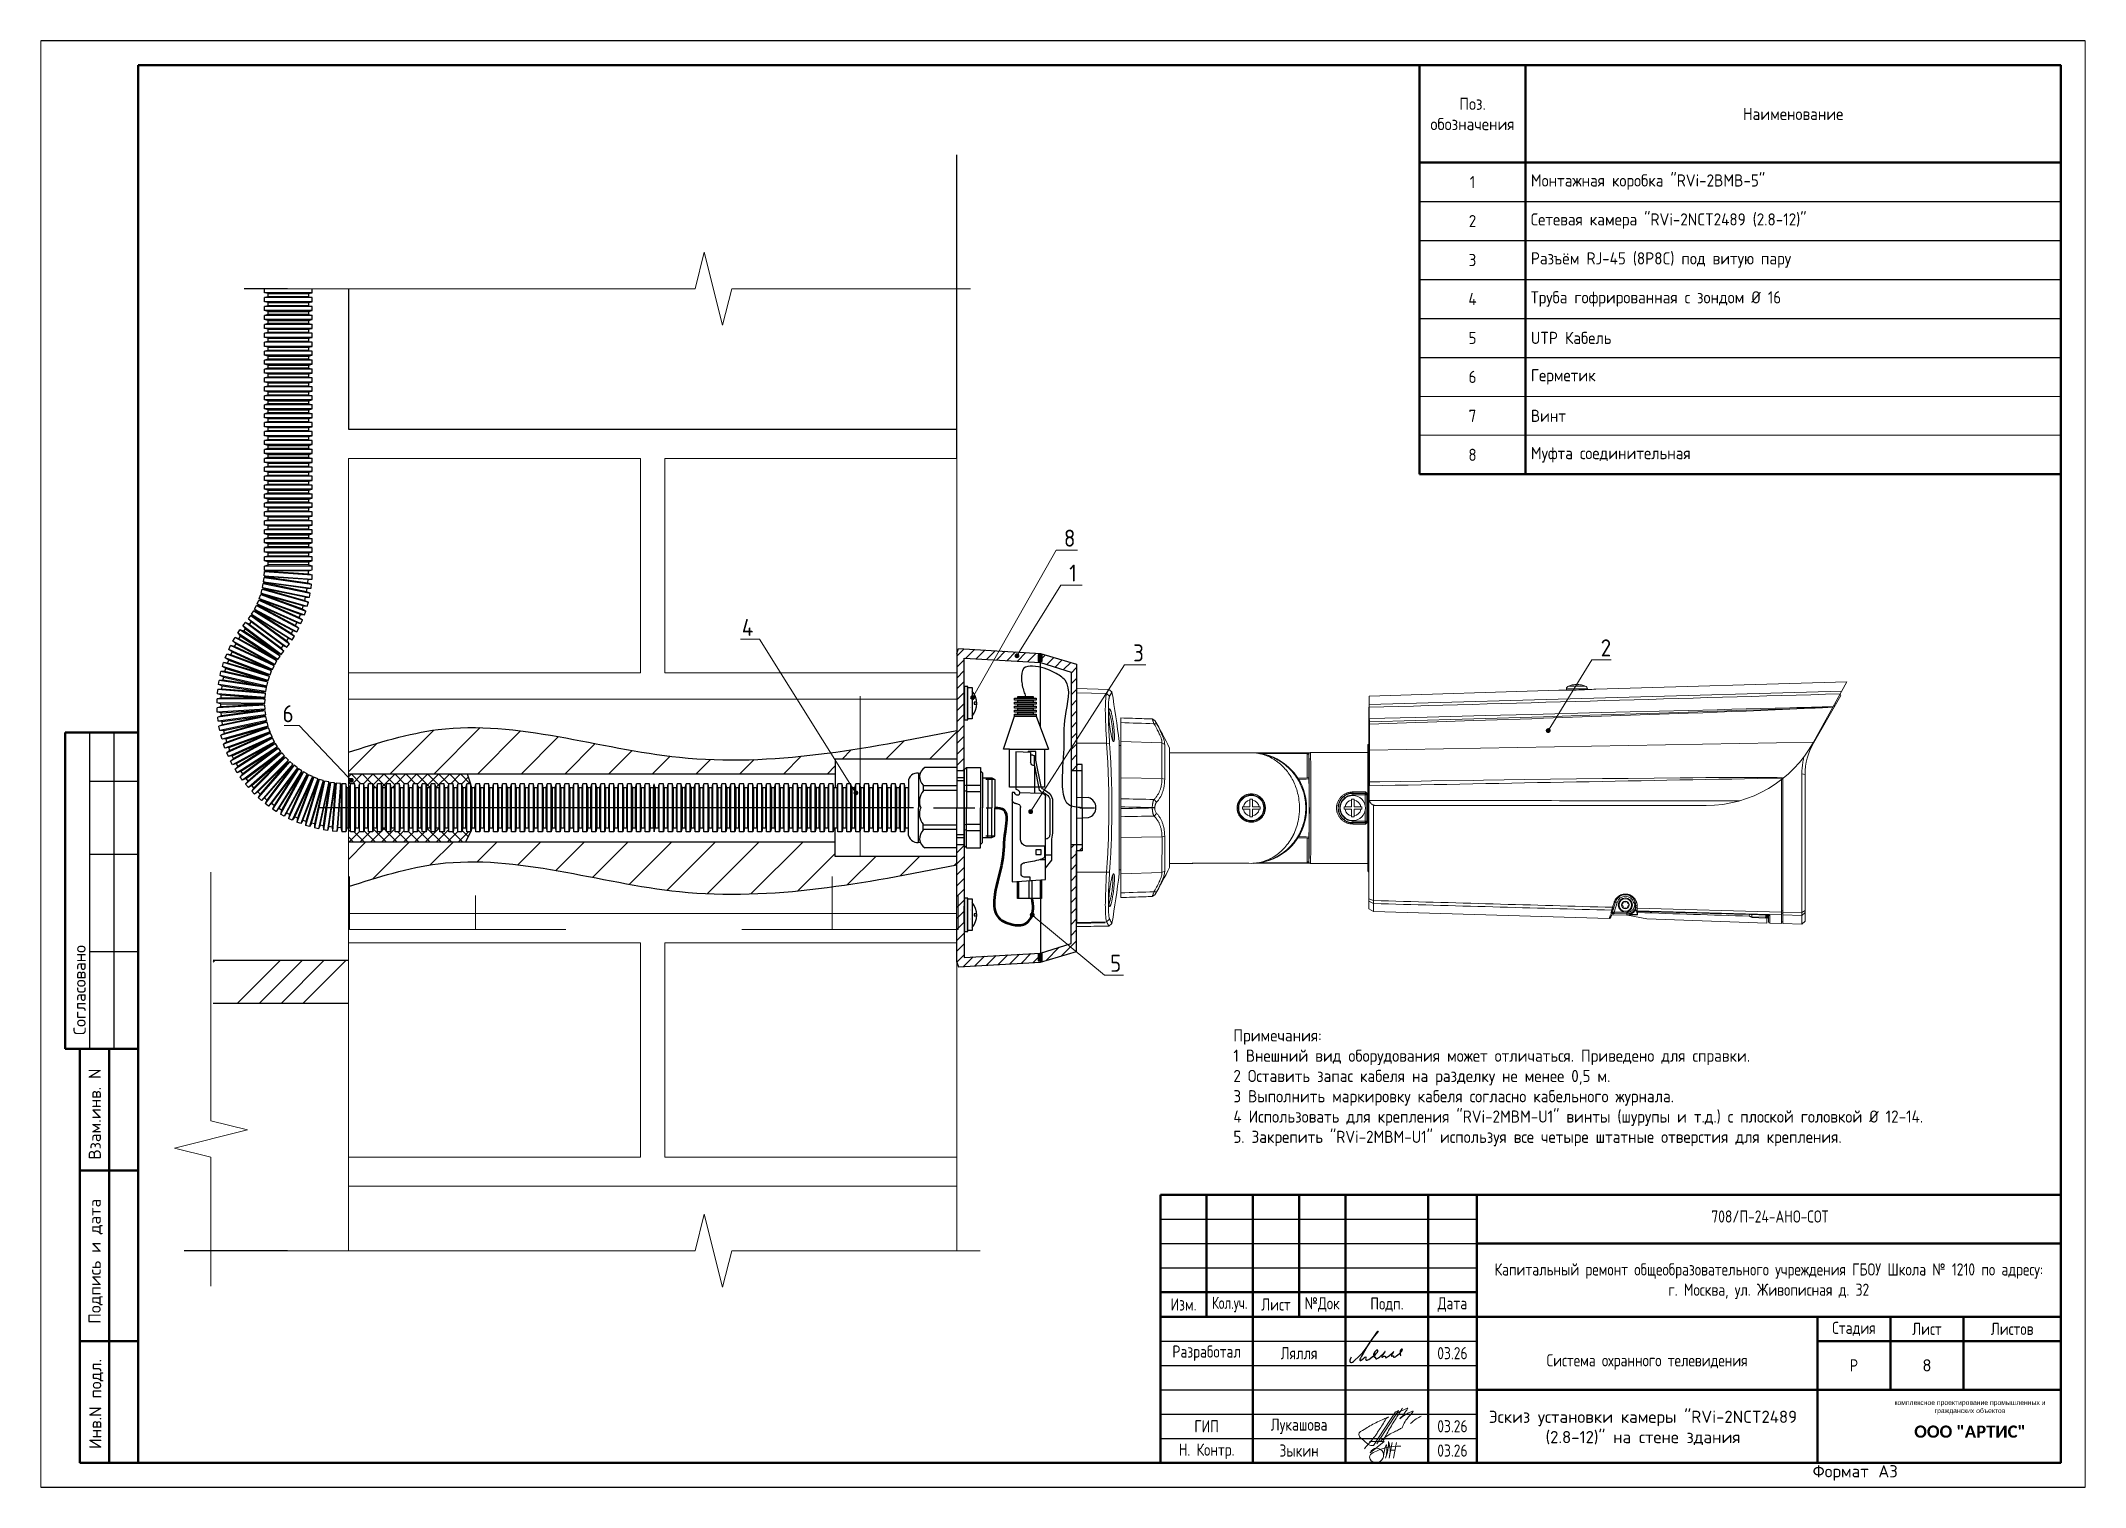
# Paper-space layout 'Сх1 (2)' of a CAD drawing. Header units: millimetres. Extents: x -2083 to 1243, y -4348 to 657.
# Drawn here: x -2082.7 to -1664.3, y -4348.1 to -4052.2 of the extents above; entities outside this region: 32.
# The model-space entities are those that its viewports show. They can reach past a viewport. Long polylines and large blocks are cut down to what shows.
import ezdxf
from ezdxf import colors
from ezdxf.entities.mleader import LeaderData, LeaderLine
from ezdxf.enums import TextEntityAlignment as Align
from ezdxf.math import Vec2, Vec3

# ---------------------------------------------------------------- set-up
doc = ezdxf.new("R2010")
doc.units = ezdxf.units.MM
doc.linetypes.add('K5LT_BASIC', pattern=[0])
doc.linetypes.add('K5LT_THIN_INCLUDED_TO_HATCHING', pattern=[0])
for name, color, linetype in [('__НАДПИСИ', 7, 'Continuous'), ('G-ANOTVPRT_T', 7, 'Continuous'), ('Основная', 7, 'Continuous'), ('стена', 20, 'Continuous'), ('Штампы', 7, 'Continuous')]:
    doc.layers.add(name, color=color, linetype=linetype)
for name, color, linetype, lineweight in [('__ФОРМАТ', 7, 'Continuous', 40), ('A-_ANOTTEXT_T', 7, 'Continuous', 9), ('PDF _Геометрия', 252, 'Continuous', 9), ('Подписи', 7, 'Continuous', 13), ('Текст', 7, 'Continuous', 25), ('Формат', 225, 'Continuous', 30)]:
    doc.layers.add(name, color=color, linetype=linetype, lineweight=lineweight)
doc.layers.add('ОФ_подписи', color=5, linetype='Continuous', lineweight=13, true_color=0x0000ff)
doc.styles.add('GOST 2.304 type A', font='', dxfattribs={"height": 250})
doc.styles.add('GOST 2.304 type A_2', font='', dxfattribs={"height": 2.5})
doc.styles.add('GOST 2.304 type A_3', font='', dxfattribs={"height": 3.5})
doc.styles.add('GOST Common_4', font='', dxfattribs={"height": 7})
doc.styles.add('ISOCPEUR', font='isocpeur.ttf', dxfattribs={"width": 0.9, "height": 350})
doc.styles.add('PDF ISOCPEUR', font='isocpeur.ttf')
doc.styles.add('RubezhCAD', font='', dxfattribs={"oblique": 10})
doc.styles.add('XREF1$0$Standard', font='isocpeur.ttf')
doc.styles.add('ГОСТ', font='')
doc.styles.add('ГОСТ 2.304', font='')
doc.styles.get('GOST 2.304 type A').set_extended_font_data('GOST 2.304 type A')
doc.styles.get('GOST 2.304 type A_2').set_extended_font_data('GOST 2.304 type A')
doc.styles.get('GOST 2.304 type A_3').set_extended_font_data('GOST 2.304 type A')
doc.styles.get('GOST Common_4').set_extended_font_data('GOST 2.304 type A')
doc.styles.get('RubezhCAD').set_extended_font_data('GOST type A')
doc.styles.get('ГОСТ').set_extended_font_data('GOST 2.304 type A')
doc.styles.get('ГОСТ 2.304').set_extended_font_data('GOST 2.304 type A')
doc.dimstyles.new('ГОСТ', dxfattribs={"dimtxt": 2.5, "dimasz": 2.5, "dimexe": 1.25, "dimexo": 0, "dimgap": 1, "dimtad": 1, "dimtxsty": 'ГОСТ', "dimblk": 'ARCHTICK', "dimcen": 2.5, "dimaunit": 1, "dimadec": 3, "dimazin": 0, "dimtfac": 1, "dimtmove": 0, "dimatfit": 3, "dimldrblk": 'DOTSMALL', "dimfxl": 1, "dimlwd": 13, "dimlwe": 13, "dimarcsym": 0})
pattern_1 = [(45, (224389.19, 432206.3), (-112.2532, 112.2532), []), (135, (224389.19, 432206.3), (-112.2532, -112.2532), [])]
pattern_2 = [(45, (219572.1, 432206.3), (-449.0128, 449.0128), [])]
pattern_3 = [(45, (308029.7, 256175.32), (-112.2532, 112.2532), [])]

psp = doc.layouts.new('Сх1 (2)')

# ---------------------------------------------------------------- texts
at = {"layer": 'A-_ANOTTEXT_T', "attachment_point": 1}
for s, insert, char_height, width, style in [('\\fGOST Common|b0|i0|c204|p34|; ', (599.92, 657.41), 7, 2.9662, 'GOST Common_4'), ('\\fGOST Common|b0|i0|c204|p34|; ', (682.41, 657.41), 7, 2.9662, 'GOST Common_4'), ('\\fGOST Common|b0|i0|c204|p34|; ', (738.37, 657.41), 7, 2.9662, 'GOST Common_4'), ('\\fGOST Common|b0|i0|c204|p34|; ', (844.53, 657.41), 7, 2.9662, 'GOST Common_4'), ('\\fGOST Common|b0|i0|c204|p34|; ', (640.87, 645.43), 7, 2.9662, 'GOST Common_4'), ('\\fGOST Common|b0|i0|c204|p34|; ', (708.67, 645.43), 7, 2.9662, 'GOST Common_4'), ('\\fGOST Common|b0|i0|c204|p34|; ', (810.07, 645.43), 7, 2.9662, 'GOST Common_4'), ('\\fGOST Common|b0|i0|c204|p34|; ', (822.44, 645.43), 7, 2.9662, 'GOST Common_4'), ('\\fGOST Common|b0|i0|c204|p34|; ', (652.58, 621.49), 7, 2.9662, 'GOST Common_4'), ('\\fGOST Common|b0|i0|c204|p34|; ', (731.88, 621.49), 7, 2.9662, 'GOST Common_4'), ('\\fGOST Common|b0|i0|c204|p34|; ', (790.56, 621.49), 7, 2.9662, 'GOST Common_4'), ('\\fGOST 2.304 type A|b0|i0|c204|p34|; ', (1157.37, 68.61), 2.5, 1.2827, 'GOST 2.304 type A_2'), ('\\fGOST 2.304 type A|b0|i0|c204|p34|; ', (1161.34, 68.61), 2.5, 1.2827, 'GOST 2.304 type A_2'), ('\\fGOST 2.304 type A|b0|i0|c204|p34|; ', (1183.56, 68.61), 2.5, 1.2827, 'GOST 2.304 type A_2'), ('\\fGOST 2.304 type A|b0|i0|c204|p34|; ', (1186.08, 68.61), 2.5, 1.2827, 'GOST 2.304 type A_2'), ('\\fGOST 2.304 type A|b0|i0|c204|p34|; ', (1199.44, 68.61), 2.5, 1.2827, 'GOST 2.304 type A_2'), ('\\fGOST 2.304 type A|b0|i0|c204|p34|; ', (1214.45, 68.61), 2.5, 1.2827, 'GOST 2.304 type A_2'), ('\\fGOST 2.304 type A|b0|i0|c204|p34|; ', (1224.71, 68.61), 2.5, 1.2827, 'GOST 2.304 type A_2'), ('\\fGOST 2.304 type A|b0|i0|c204|p34|; ', (1145.4, 64.78), 2.5, 1.2827, 'GOST 2.304 type A_2'), ('\\fGOST 2.304 type A|b0|i0|c204|p34|; ', (1149.63, 64.78), 2.5, 1.2827, 'GOST 2.304 type A_2'), ('\\fGOST 2.304 type A|b0|i0|c204|p34|; ', (1158.82, 64.78), 2.5, 1.2827, 'GOST 2.304 type A_2'), ('\\fGOST 2.304 type A|b0|i0|c204|p34|; ', (1142.67, 17.43), 3.5, 1.6835, 'GOST 2.304 type A_3'), ('\\fGOST 2.304 type A|b0|i0|c204|p34|; ', (1170.98, 17.43), 3.5, 1.6835, 'GOST 2.304 type A_3'), ('\\fGOST 2.304 type A|b0|i0|c204|p34|; ', (1182.29, 17.43), 3.5, 1.6835, 'GOST 2.304 type A_3'), ('\\fGOST 2.304 type A|b0|i0|c204|p34|; ', (1201.87, 17.43), 3.5, 1.6835, 'GOST 2.304 type A_3'), ('\\fGOST 2.304 type A|b0|i0|c204|p34|; ', (1243.34, 17.43), 3.5, 1.6835, 'GOST 2.304 type A_3'), ('\\fGOST 2.304 type A|b0|i0|c204|p34|; ', (1143.4, 12.07), 3.5, 1.6835, 'GOST 2.304 type A_3'), ('\\fGOST 2.304 type A|b0|i0|c204|p34|; ', (1167.34, 12.07), 3.5, 1.6835, 'GOST 2.304 type A_3'), ('\\fGOST 2.304 type A|b0|i0|c204|p34|; ', (1225.35, 12.07), 3.5, 1.6835, 'GOST 2.304 type A_3'), ('\\fGOST 2.304 type A|b0|i0|c204|p34|; ', (1232.69, 12.07), 3.5, 1.6835, 'GOST 2.304 type A_3'), ('\\fGOST 2.304 type A|b0|i0|c204|p34|; ', (1160.79, 6.71), 3.5, 1.6835, 'GOST 2.304 type A_3'), ('\\fGOST 2.304 type A|b0|i0|c204|p34|; ', (1211.59, 6.71), 3.5, 1.6835, 'GOST 2.304 type A_3')]:
    psp.add_mtext(s, dxfattribs=dict(at, insert=insert, char_height=char_height, width=width, style=style))

msp = doc.modelspace()

# ---------------------------------------------------------------- texts
at = {"color": 0, "linetype": 'Continuous', "transparency": 33554687, "insert": (343423.385, 244723.716), "char_height": 250, "width": 1500, "attachment_point": 5, "style": 'PDF ISOCPEUR'}
msp.add_mtext('8', dxfattribs=at)
at = {"layer": 'Формат', "color": 0, "transparency": 33554687, "insert": (337588.977, 243439.161), "char_height": 250, "width": 7000, "attachment_point": 5, "style": 'ISOCPEUR'}
msp.add_mtext('{\\W1;Эскиз установки камеры "RVi-2NCT2489 (2.8-12)" на стене здания}', dxfattribs=at)
at = {"layer": 'Штампы', "insert": (327673.384, 249223.716), "char_height": 250, "width": 18000, "attachment_point": 7, "style": 'ISOCPEUR'}
msp.add_mtext('\\pi1500;Примечания:\\P1 Внешний вид оборудования может отличаться. Приведено для справки.\\P2 Оставить запас кабеля на разделку не менее 0,5 м.\\P3 Выполнить маркировку кабеля согласно кабельного журнала.\\P4 Использовать для крепления "RVi-2MBM-U1" винты (шурупы и т.д.) с плоской головкой Ø 12-14.\\P5. Закрепить "RVi-2MBM-U1" используя все четыре штатные отверстия для крепления.', dxfattribs=at)

# ---------------------------------------------------------------- blocks, each defined once
blk = doc.blocks.new('*T1054')
at = {"layer": 'Текст', "color": 0, "lineweight": 50, "transparency": 16777216}
for p, q in [((0, 0), (13175, 0)), ((0, 0), (0, -8400)), ((2175, 0), (2175, -8400)), ((13175, 0), (13175, -8400)), ((0, -2000), (13175, -2000)), ((0, -8400), (13175, -8400))]:
    blk.add_line(p, q, dxfattribs=at)
at = {"layer": 'Текст', "color": 0, "transparency": 16777216}
for p, q in [((0, -2800), (13175, -2800)), ((0, -3600), (13175, -3600)), ((0, -4400), (13175, -4400)), ((0, -5200), (13175, -5200)), ((0, -6000), (13175, -6000))]:
    blk.add_line(p, q, dxfattribs=at)
at = {"layer": 'Текст', "color": 0, "lineweight": 0, "transparency": 16777216}
for p, q in [((0, -6800), (13175, -6800)), ((0, -7600), (13175, -7600))]:
    blk.add_line(p, q, dxfattribs=at)
at = {"layer": 'Текст', "color": 0, "transparency": 16777216, "char_height": 250, "style": 'ISOCPEUR'}
for s, insert, width, attachment_point in [('Поз. обозначения', (1088, -1000), 1952.07, 5), ('Наименование', (7675, -1000), 10776.98, 5), ('1', (1088, -2400), 1952.07, 5), ('{\\C256;Монтажная коробка "RVi-2BMB-5"}', (2287, -2400), 10776.98, 4), ('2', (1088, -3200), 1952.07, 5), ('{\\C256;Сетевая камера "RVi-2NCT2489 (2.8-12)"}', (2287, -3200), 10776.98, 4), ('3', (1088, -4000), 1952.07, 5), ('Разъём RJ-45 (8P8C) под витую пару', (2287, -4000), 10776.98, 4), ('4', (1088, -4800), 1952.07, 5), ('{\\C256;Труба гофрированная с зондом Ø 16}', (2287, -4800), 10776.98, 4), ('5', (1088, -5600), 1952.07, 5), ('UTP Кабель', (2287, -5600), 10776.98, 4), ('6', (1088, -6400), 1952.07, 5), ('Герметик', (2287, -6400), 10776.98, 4), ('7', (1088, -7200), 1952.07, 5), ('Винт', (2287, -7200), 10776.98, 4), ('8', (1088, -8000), 1952.07, 5), ('Муфта соединительная', (2287, -8000), 10776.98, 4)]:
    blk.add_mtext(s, dxfattribs=dict(at, insert=insert, width=width, attachment_point=attachment_point))
blk = doc.blocks.new('*U1052')
at = {"lineweight": 50}
for p, q in [((5, 155), (20, 155)), ((5, 155), (5, 90)), ((5, 90), (20, 90)), ((8, 5), (8, 90)), ((14, 5), (14, 90)), ((8, 65), (20, 65)), ((8, 30), (20, 30)), ((8, 5), (20, 5))]:
    blk.add_line(p, q, dxfattribs=at)
for p, q in [((10, 155), (10, 90)), ((15, 155), (15, 90)), ((10, 145), (20, 145)), ((10, 130), (20, 130)), ((10, 110), (20, 110))]:
    blk.add_line(p, q)
blk.add_lwpolyline([(0, 0), (420, 0), (420, 297), (0, 297)], close=True)
blk.add_lwpolyline([(20, 292), (415, 292), (415, 5), (20, 5)], close=True, dxfattribs=at)
at = {"style": 'XREF1$0$Standard'}
for s, p in [('Согласовано', (7.95, 102.07)), ('Взам.инв. N', (11.07, 76.61)), ('Подпись и дата', (11.04, 46.36)), ('Инв.N подл.', (11.17, 17.07))]:
    blk.add_text(s, height=2.5, rotation=90, dxfattribs=at).set_placement(p, align=Align.MIDDLE_CENTER)
blk.add_text('Формат', height=2.5, dxfattribs=at).set_placement((364.02, 2))
blk.add_text('А3', height=2.5, dxfattribs=at).set_placement((381.51, 2), align=Align.RIGHT)
for tag, p in [('СОГЛАСОВАНО_ДАТА2', (14.37, 145.56)), ('СОГЛАСОВАНО_ДАТА3', (19.37, 145.56)), ('СОГЛАСОВАНО_ФАМИЛИЯ2', (14.37, 110.56)), ('СОГЛАСОВАНО_ФАМИЛИЯ3', (19.37, 110.56)), ('СОГЛАСОВАНО_ДОЛЖНОСТЬ2', (14.37, 90.56)), ('СОГЛАСОВАНО_ДОЛЖНОСТЬ3', (19.37, 90.56))]:
    blk.add_attdef(tag, p, '', height=2.5, rotation=90, dxfattribs=at)
for tag, p in [('ВЗАМ_ИНВ_НОМЕР', (19.37, 77.5)), ('ИНВ_N_ПОДЛ', (19.37, 17.5))]:
    blk.add_attdef(tag, text='', height=2.5, rotation=90, dxfattribs=at).set_placement(p, align=Align.CENTER)
blk.add_attdef('ИНВ_ДАТА', text='', height=2.5, rotation=90, dxfattribs=at).set_placement((19.37, 63.83), align=Align.RIGHT)
blk = doc.blocks.new('П_Зыкин')
at = {"layer": 'ОФ_подписи', "color": 5, "ltscale": 100, "transparency": 33554687}
for p, q in [((142, 249), (62, -174)), ((102, 37), (218, 37)), ((258, 249), (178, -174))]:
    blk.add_line(p, q, dxfattribs=at)
blk.add_lwpolyline([(-462, 273), (-74, 273), (-446, -30)], dxfattribs=at)
for centre, radius, start, end in [((-271, -94), 186, 314.2393, 159.9348), ((345, -1372), 1523, 88.8758, 117.8788), ((1109, -252), 1204, 158.7593, 174.231), ((-1024, 224), 1068, 337.8144, 2.8859), ((-849, 72), 852, 342.8308, 7.4815), ((-9, 182), 4.48, 8.9691, 155.6551), ((-643, 22), 732, 344.4555, 20.462), ((-318, -169), 151, 108.7568, 173.4251), ((-287, -115), 185, 191.5358, 322.3512)]:
    blk.add_arc(centre, radius, start, end, dxfattribs=at)
blk = doc.blocks.new('П_Лукашова')
at = {"layer": 'ОФ_подписи', "color": 5}
for p, q in [((221, 339), (-221, -339)), ((286, 371), (-156, -307)), ((283, 370), (218, 338))]:
    blk.add_line(p, q, dxfattribs=at)
for points in [[(221, 301), (344, 360), (434, 401), (475, 416), (464, 395), (420, 336), (342, 232), (310, 203), (337, 221), (420, 283), (490, 322), (558, 352), (576, 358), (491, 240), (403, 113), (374, 49), (360, 20)], [(-221, -339), (-276, -344), (-368, -289), (-446, -221), (-505, -166), (-522, -116), (-412, -16), (-295, 56), (-173, 120), (-49, 179), (33, 216), (87, 237), (52, 221), (11, 167), (-59, 51), (-126, -52), (-177, -132), (-256, -231), (-409, -409)], [(360, 20), (294, -18), (203, -65), (91, -124), (-73, -248)], [(366, 415), (236, 213), (85, -37), (-50, -300)], [(530, 102), (646, 199), (748, 254)]]:
    blk.add_spline(points, degree=3, dxfattribs=at)
blk = doc.blocks.new('штамп')
at = {"layer": '__ФОРМАТ', "linetype": 'Continuous', "lineweight": 50}
for p, q in [((531929, 45357), (531929, 50857)), ((531929, 50857), (550429, 50857)), ((532879, 48357), (532879, 50857)), ((533829, 45357), (533829, 50857)), ((534779, 48357), (534779, 50857)), ((535729, 45357), (535729, 50857)), ((537429, 45357), (537429, 50857)), ((538429, 45357), (538429, 50857)), ((550429, 45357), (550429, 50857)), ((538429, 49857), (550429, 49857)), ((531929, 48857), (538429, 48857)), ((531929, 48357), (550429, 48357)), ((545429, 45357), (545429, 48357)), ((546929, 46857), (546929, 48357)), ((548429, 46857), (548429, 48357)), ((545429, 47857), (550429, 47857)), ((538429, 46857), (550429, 46857)), ((531929, 45357), (550429, 45357))]:
    blk.add_line(p, q, dxfattribs=at)
at = {"layer": '__ФОРМАТ', "linetype": 'Continuous', "lineweight": -2}
for p, q in [((531929, 50357), (538429, 50357)), ((531929, 49857), (538429, 49857)), ((531929, 49357), (538429, 49357)), ((531929, 48857), (538429, 48857)), ((531929, 47857), (538429, 47857)), ((531929, 47357), (538429, 47357)), ((531929, 46857), (538429, 46857)), ((538429, 46857), (550429, 46857)), ((531929, 46357), (538429, 46357)), ((531929, 45857), (538429, 45857))]:
    blk.add_line(p, q, dxfattribs=at)
at = {"layer": 'Подписи', "color": 5, "lineweight": 25}
blk.add_lwpolyline([(535847, 47525), (535833, 47500), (535823, 47461), (535824, 47440), (535829, 47423), (535840, 47414), (535857, 47413), (535876, 47421), (535897, 47435), (535917, 47454), (536005, 47539), (536088, 47624), (536142, 47690), (536203, 47776), (536266, 47874), (536323, 47953), (536362, 48009), (536395, 48059), (536405, 48060), (536397, 48045), (536295, 47925), (536205, 47790), (536095, 47603), (536059, 47544), (536038, 47506), (536029, 47485), (536027, 47473), (536027, 47462), (536031, 47457), (536037, 47454), (536045, 47456), (536057, 47466), (536072, 47479), (536107, 47506), (536133, 47525), (536147, 47532), (536152, 47532), (536153, 47529), (536150, 47520), (536147, 47504), (536146, 47491), (536148, 47479), (536150, 47471), (536157, 47465), (536166, 47462), (536178, 47464), (536189, 47469), (536215, 47480), (536240, 47498), (536281, 47529), (536306, 47550), (536324, 47567), (536342, 47582), (536372, 47609), (536388, 47629), (536397, 47646), (536399, 47657), (536398, 47666), (536393, 47671), (536383, 47671), (536372, 47667), (536356, 47653), (536336, 47632), (536323, 47612), (536313, 47599), (536309, 47587), (536310, 47579), (536315, 47575), (536326, 47579), (536335, 47585), (536344, 47592), (536348, 47595), (536352, 47596), (536354, 47595), (536355, 47592), (536349, 47583), (536342, 47575), (536334, 47561), (536326, 47547), (536322, 47538), (536320, 47531), (536321, 47523), (536325, 47519), (536328, 47519), (536333, 47524), (536338, 47527), (536344, 47526), (536346, 47520), (536351, 47508), (536355, 47498), (536359, 47493), (536366, 47491), (536375, 47491), (536385, 47497), (536412, 47513), (536436, 47532), (536466, 47559), (536491, 47583), (536517, 47607), (536529, 47621), (536545, 47642), (536547, 47643), (536546, 47644), (536543, 47644), (536541, 47642), (536538, 47637), (536499, 47577), (536491, 47558), (536482, 47544), (536480, 47535), (536479, 47529), (536481, 47524), (536483, 47522), (536489, 47523), (536494, 47526), (536502, 47532), (536512, 47539), (536522, 47544), (536530, 47548), (536541, 47549), (536547, 47546), (536550, 47541), (536551, 47531), (536552, 47525), (536553, 47521), (536558, 47517), (536562, 47515), (536568, 47515), (536575, 47517), (536583, 47523), (536596, 47533), (536617, 47547), (536636, 47561), (536659, 47583), (536688, 47609), (536702, 47620), (536713, 47630), (536721, 47636), (536727, 47641), (536727, 47643), (536726, 47644), (536723, 47643), (536720, 47638), (536715, 47629), (536693, 47594), (536681, 47575), (536676, 47566), (536674, 47557), (536677, 47551), (536679, 47547), (536684, 47546), (536689, 47549), (536695, 47552), (536700, 47554), (536709, 47554), (536716, 47551), (536717, 47545), (536719, 47535), (536721, 47527), (536725, 47524), (536731, 47520), (536741, 47523), (536747, 47528), (536757, 47534), (536779, 47550), (536809, 47572), (536842, 47600), (536865, 47623), (536880, 47642), (536895, 47664), (536899, 47675), (536901, 47684), (536898, 47689), (536891, 47693), (536881, 47689), (536873, 47682), (536862, 47668), (536856, 47654), (536855, 47638), (536856, 47622), (536856, 47598), (536858, 47583), (536860, 47572), (536864, 47560), (536871, 47551)], dxfattribs=at)
at = {"layer": 'ОФ_подписи'}
for name, p, xscale, yscale, zscale in [('П_Лукашова', (536533, 46057), 1.010226427429054, 1.010226427429054, 1.010226427429054), ('П_Зыкин', (536581, 45585), 0.7621923841183493, 0.7621923841183493, 0.7621923841183493)]:
    blk.add_blockref(name, p, dxfattribs=dict(at, xscale=xscale, yscale=yscale, zscale=zscale))
at = {"transparency": 33554687, "attachment_point": 5, "style": 'ГОСТ 2.304'}
for s, insert, char_height, width in [('{\\fArial|b0|i0|c204|p34;комплексное проектирование промышленных и гражданских объектов}', (548563, 46495), 100, 3372.21), ('{\\fCorbel Light|b1|i0|c204|p34;ООО "АРТИС"}', (548563, 45995), 250, 4171.2)]:
    blk.add_mtext(s, dxfattribs=dict(at, insert=insert, char_height=char_height, width=width))
at = {"layer": '__НАДПИСИ', "lineweight": 9, "ltscale": 2, "style": 'ISOCPEUR', "flags": 1}
blk.add_attdef('NOTATION', (548864, 51134), '', height=250, dxfattribs=at)
at = {"layer": '__НАДПИСИ', "lineweight": 9, "ltscale": 2, "style": 'RubezhCAD', "oblique": 10}
blk.add_attdef('SHEET', text='', height=250, dxfattribs=at).set_placement((547679, 47357), align=Align.MIDDLE_CENTER)
at = {"layer": '__ФОРМАТ', "color": 7, "linetype": 'Continuous', "lineweight": 20, "char_height": 250, "attachment_point": 5, "style": 'GOST 2.304 type A'}
for s, insert, width in [('Капитальный ремонт общеобразовательного учреждения ГБОУ Школа № 1210 по адресу:      \\Pг. Москва, ул. Живописная д. 32', (544429, 49085), 12000), ('\\pi-7.5,l7.5,t7.5;{\\W0.9;\\C256;Кол.уч.}', (533354, 48607), 950)]:
    blk.add_mtext(s, dxfattribs=dict(at, insert=insert, width=width))
for s, insert, width, line_spacing_factor in [('\\pi-7.5,l7.5,t7.5;{\\C256;Изм.}', (532404, 48607), 950, 1.2), ('\\pi-7.5,l7.5,t7.5;{\\C256;Лист}', (534304, 48607), 950, 1.2), ('\\pi-7.5,l7.5,t7.5;{\\C256;№Док}', (535254, 48607), 950, 1.2), ('\\pi-7.5,l7.5,t7.5;{\\C256;Подп.}', (536584, 48607), 1710.72, 1.2), ('\\pi-7.5,l7.5,t7.5;{\\C256;Дата}', (537929, 48607), 1000, 1.2), ('\\pi-7.5,l7.5,t7.5;{\\C256;Стадия}', (546179, 48107), 1500, 1.2), ('\\pi-7.5,l7.5,t7.5;{\\C256;Лист}', (547679, 48107), 1500, 1.2), ('\\pi-7.5,l7.5,t7.5;{\\C256;Листов}', (549429, 48107), 2000, 1.2), ('\\pi-7.5,l7.5,t7.5;{\\C256;Разработал}', (532879, 47607), 1900, 1.2), ('{\\C256;Лялля}', (534779, 47607), 1900, 1.2), ('{\\C256;03.26}', (537929, 47607), 1000, 1.2), ('Система охранного телевидения', (541929, 47427), 6828.82, 0.85), ('\\pi-750,l750,t750;{\\C256;Р}', (546179, 47357), 1500, 1.2), ('\\pi-7.5,l7.5,t7.5;{\\C256;ГИП}', (532879, 46107), 1900, 1.2), ('{\\C256;Лукашова}', (534779, 46107), 1900, 1.2), ('{\\C256;03.26}', (537929, 46107), 1000, 1.2), ('{\\C256;Н. Контр. }', (532879, 45592), 1900, 1.2), ('\\pi-750,l750,t750;{\\C256;Зыкин}', (534779, 45607), 1900, 1.2), ('{\\C256;03.26}', (537929, 45607), 1000, 1.2)]:
    blk.add_mtext(s, dxfattribs=dict(at, insert=insert, width=width, line_spacing_factor=line_spacing_factor))
at = {"layer": 'стена', "color": 18, "true_color": 0x000000, "insert": (543249, 50539), "char_height": 250, "width": 3851.47, "attachment_point": 1, "style": 'GOST 2.304 type A'}
blk.add_mtext('708/П-24-АНО-СОТ', dxfattribs=at)
blk = doc.blocks.new('кирпичная стена')
blk.add_line((130, 194.16), (130, 318.95))
at = {"linetype": 'K5LT_BASIC', "lineweight": 18}
for p, q in [((130, 309.24), (130, -7.84)), ((130, 209.24), (130, 297.24)), ((130, 95.24), (130, 263.87)), ((130, 95.24), (130, 263.87)), ((130, 107.24), (130, 195.24)), ((130, 106.16), (130, 194.16)), ((130, 194.16), (250, 194.16)), ((250, 194.16), (250, 106.16)), ((260, 106.16), (260, 194.16)), ((260, 194.16), (380, 194.16)), ((380, 194.16), (380, 106.16)), ((380, -131.23), (380, 145.24)), ((250, 106.16), (130, 106.16)), ((380, 106.16), (260, 106.16)), ((130, 7.24), (130, 95.24)), ((130, 95.24), (380, 95.24)), ((130, 78.08), (130, 95.24)), ((130, 6.16), (130, 94.16)), ((380, 95.24), (380, 7.24)), ((130, 7.24), (130, 15.43)), ((130, -6.76), (130, 7.24)), ((130, -6.76), (130, 7.24)), ((380, 7.24), (130, 7.24)), ((130, -131.23), (130, -4.76)), ((130, -4.76), (250, -4.76)), ((250, -4.76), (250, -92.76)), ((260, -92.76), (260, -4.76)), ((260, -4.76), (380, -4.76)), ((380, -4.76), (380, -92.76)), ((250, -92.76), (130, -92.76)), ((380, -92.76), (260, -92.76)), ((130, -131.23), (130, -104.76)), ((130, -104.76), (380, -104.76))]:
    blk.add_line(p, q, dxfattribs=at)
at = {"linetype": 'K5LT_THIN_INCLUDED_TO_HATCHING', "lineweight": 9}
for p, q in [((233.75, 278.87), (226.25, 248.87)), ((237.5, 263.87), (233.75, 278.87)), ((222.5, 263.87), (124.37, 263.87)), ((226.25, 248.87), (222.5, 263.87)), ((405, 263.87), (237.5, 263.87)), ((233.75, -116.23), (226.25, -146.23)), ((237.5, -131.23), (233.75, -116.23)), ((222.5, -131.23), (120.39, -131.23)), ((226.25, -146.23), (222.5, -131.23)), ((405, -131.23), (237.5, -131.23))]:
    blk.add_line(p, q, dxfattribs=at)
at = {"linetype": 'K5LT_BASIC'}
for p, q in [((130, 206.16), (130, 263.87)), ((130, 206.16), (130, 263.87)), ((380, 263.87), (380, 206.16)), ((380, 206.16), (130, 206.16))]:
    blk.add_line(p, q, dxfattribs=at)
blk = doc.blocks.new('_ArchTick')
at = {"color": 0, "const_width": 0.15}
blk.add_lwpolyline([(-0.5, -0.5), (0.5, 0.5)], dxfattribs=at)
blk = doc.blocks.new('*D1064')
at = {"color": 0, "lineweight": 13, "transparency": 16777216}
for p, q in [((321508, 257175), (321508, 258469)), ((322202, 257175), (321506, 257175)), ((321508, 255175), (321508, 257175)), ((322202, 255175), (321506, 255175))]:
    blk.add_line(p, q, dxfattribs=at)
at = {"layer": 'Defpoints', "color": 0, "transparency": 16777216}
for p in [(321508, 257175), (322207, 257175), (322207, 255175)]:
    blk.add_point(p, dxfattribs=at)
at = {"color": 0, "lineweight": 13, "transparency": 16777216, "xscale": 3, "yscale": 3, "zscale": 3}
for p, rotation in [((321508, 257175), 90), ((321508, 255175), 270)]:
    blk.add_blockref('_ArchTick', p, dxfattribs=dict(at, rotation=rotation))
at = {"color": 0, "lineweight": 13, "transparency": 16777216, "insert": (321505, 258466), "char_height": 2.5, "attachment_point": 5, "rotation": 90, "style": 'ГОСТ'}
blk.add_mtext('%%C40', dxfattribs=at)
blk = doc.blocks.new('_DotSmall')
at = {"color": 0, "linetype": 'ByBlock', "const_width": 0.5}
blk.add_lwpolyline([(-0.0625, 0, 1), (0.0625, 0, 1)], format="xyb", close=True, dxfattribs=at)
blk = doc.blocks.new('PLUF-8P8C-S-C6-SH')
for p, q in [((-5.22, -3.35), (-5.22, 0.17)), ((-5.22, 0.17), (-1.96, 0.17)), ((-2.99, -0.13), (2.99, 0.13)), ((-1.96, 0.17), (-1.95, -0.08)), ((2.99, 0.13), (2.99, -15.25)), ((-7.35, -14.19), (-5.22, -3.35)), ((-4.61, -5.69), (-6.55, -15.67)), ((-4.61, -5.69), (-4.61, -1.81)), ((-4.61, -5.69), (-4.61, -16.77)), ((-3.87, -1.31), (-2.99, -1.31)), ((-2.99, -0.13), (-2.99, -4.34)), ((1.54, -16.61), (-7.41, -16.83)), ((3.53, -16.58), (4.51, -16.58)), ((4.51, -16.58), (4.51, -53.35)), ((-12.09, -33.28), (-12.09, -20)), ((-10.88, -19.21), (-10.88, -33.94)), ((-9.14, -52.39), (-9.14, -18.46)), ((1.08, -36.07), (1.08, -22.81)), ((3.08, -21.17), (3.43, -21.17)), ((-11.76, -35.74), (-12.09, -33.28)), ((-11.76, -42.29), (-11.76, -35.74)), ((-8.81, -43.39), (-8.81, -38.67)), ((-8.81, -38.67), (-1.15, -38.67)), ((-11.76, -44.43), (-11.76, -42.29)), ((-11.76, -42.29), (-9.14, -42.29)), ((-9.14, -47.65), (-11.76, -44.43)), ((-6.98, -44.17), (-9.14, -44.17)), ((0.86, -50.46), (0.86, -46.39)), ((4.51, -53.35), (-9.14, -52.39)), ((-7.53, -52.5), (-7.53, -60.21)), ((-7.04, -60.21), (-7.04, -52.53)), ((-3.68, -60.21), (-3.68, -52.77)), ((-2.91, -52.82), (-2.91, -51.39)), ((-2.91, -51.39), (-0.41, -51.39)), ((-2.42, -60.21), (-2.42, -52.86)), ((1.86, -60.21), (1.86, -53.16)), ((2.42, -60.21), (2.42, -53.2)), ((-7.53, -60.21), (2.42, -60.21))]:
    blk.add_line(p, q)
blk.add_lwpolyline([(-7.38, -40.12), (-5.2, -40.12), (-5.2, -42.06), (-7.38, -42.06)], close=True)
for centre, radius, start, end in [((-3.98, -1.95), 0.647, 80.17941, 167.487), ((-4.69, -3.95), 1.74, 272.5521, 347.17233), ((-6.72, -20.63), 5.4, 114.04877, 173.35334), ((-9.88, -13.12), 2.75, 290.45584, 337.1486), ((-10.2, -11.93), 5.22, 286.63061, 314.26755), ((-7.6, -20.16), 3.41, 108.83181, 163.79831), ((-7.28, -18.71), 1.88, 94.05625, 172.42451), ((2.84, -22.91), 1.76, 82.02358, 176.77218), ((2.64, -19.46), 1.88, 294.9072, 353.18796), ((-9.14, -33.99), 1.74, 178.43395, 269.8643), ((-1.85, -35.8), 2.95, 283.7153, 354.87128), ((0.92, -23.15), 22.46, 244.34305, 249.39921), ((3.51, -8.42), 37.26, 253.6375, 263.66529), ((-0.78, -47.34), 1.89, 29.96806, 84.54986), ((-0.57, -49.84), 1.56, 275.80465, 336.65768)]:
    blk.add_arc(centre, radius, start, end)
blk.add_spline([(2.99, -15.25), (2.33, -15.58), (1.91, -15.86), (1.73, -16.09), (1.59, -16.33), (1.55, -16.86), (1.61, -17.31), (1.83, -17.59), (2.21, -17.76), (2.44, -17.75), (2.95, -17.53), (3.45, -17.14), (3.52, -16.83), (3.53, -16.58)], degree=3)
blk = doc.blocks.new('_Dot')
at = {"color": 0, "linetype": 'ByBlock', "lineweight": -2}
blk.add_line((-0.5, 0), (-1, 0), dxfattribs=at)
at = {"color": 0, "linetype": 'ByBlock', "lineweight": 0, "const_width": 0.5}
blk.add_lwpolyline([(-0.25, 0, 1), (0.25, 0, 1)], format="xyb", close=True, dxfattribs=at)
blk = doc.blocks.new('*D1062')
at = {"color": 0, "lineweight": 13, "transparency": 16777216}
for p, q in [((320927, 254766), (320927, 253677)), ((323517, 254373), (323517, 253677)), ((320927, 253678), (319073, 253678)), ((323517, 253678), (320927, 253678))]:
    blk.add_line(p, q, dxfattribs=at)
at = {"layer": 'Defpoints', "color": 0, "transparency": 16777216}
for p in [(320927, 254771), (323517, 254378), (320927, 253678)]:
    blk.add_point(p, dxfattribs=at)
at = {"color": 0, "lineweight": 13, "transparency": 16777216, "xscale": 3, "yscale": 3, "zscale": 3, "rotation": 180}
blk.add_blockref('_ArchTick', (320927, 253678), dxfattribs=at)
at = {"color": 0, "lineweight": 13, "transparency": 16777216, "xscale": 3, "yscale": 3, "zscale": 3}
blk.add_blockref('_ArchTick', (323517, 253678), dxfattribs=at)
at = {"color": 0, "lineweight": 13, "transparency": 16777216, "insert": (319077, 253681), "char_height": 2.5, "attachment_point": 5, "style": 'ГОСТ'}
blk.add_mtext('min50', dxfattribs=at)
blk = doc.blocks.new('*D1063')
at = {"color": 0, "lineweight": 13, "transparency": 16777216}
for p, q in [((311013, 254766), (311013, 253677)), ((313603, 254373), (313603, 253677)), ((311013, 253678), (313603, 253678)), ((313603, 253678), (315457, 253678))]:
    blk.add_line(p, q, dxfattribs=at)
at = {"layer": 'Defpoints', "color": 0, "transparency": 16777216}
for p in [(311013, 254771), (313603, 254378), (311013, 253678)]:
    blk.add_point(p, dxfattribs=at)
at = {"color": 0, "lineweight": 13, "transparency": 16777216, "xscale": 3, "yscale": 3, "zscale": 3, "rotation": 180}
blk.add_blockref('_ArchTick', (311013, 253678), dxfattribs=at)
at = {"color": 0, "lineweight": 13, "transparency": 16777216, "xscale": 3, "yscale": 3, "zscale": 3}
blk.add_blockref('_ArchTick', (313603, 253678), dxfattribs=at)
at = {"color": 0, "lineweight": 13, "transparency": 16777216, "insert": (315453, 253681), "char_height": 2.5, "attachment_point": 5, "style": 'ГОСТ'}
blk.add_mtext('min50', dxfattribs=at)
blk = doc.blocks.new('RVi-2NCT5459 (2.7-13.5)')
at = {"layer": 'PDF _Геометрия', "lineweight": 5}
for points in [[(-0.6706, 0.1321), (-1.6873, 0.1503), (-1.7638, 0.2885)], [(-1.7481, 0.26), (-1.7499, 0.2569)], [(-1.7499, 0.2569), (-1.6871, 0.1481)], [(-1.7366, 0.2392), (-1.7382, 0.2366)], [(-1.734, 0.2346), (-1.7357, 0.2323)], [(-1.1889, 0.2713), (-1.189, 0.2713)], [(-1.1889, 0.2713), (-1.189, 0.2713)], [(-1.1045, 0.2688), (-1.1044, 0.2688)], [(-1.1045, 0.2688), (-1.1044, 0.2688)], [(-0.0809, 0.2647), (-0.081, 0.2648)], [(-0.0809, 0.2647), (-0.081, 0.2648)], [(0, 0.2728), (-0.0741, 0.2708)], [(-0.0688, 0.2611), (-0.0697, 0.2628)], [(0, 0.2728), (0, 0.2629), (-0.0688, 0.2611)], [(0, 0.2629), (0, 0.1478), (-0.0688, 0.1476)], [(-0.0688, 0.1476), (-0.0682, 0.1573), (-0.0675, 0.1686), (-0.067, 0.178), (-0.0666, 0.1887), (-0.0662, 0.1979), (-0.066, 0.2072), (-0.066, 0.2079), (-0.0659, 0.216), (-0.0658, 0.2236), (-0.0658, 0.2253), (-0.0659, 0.2317), (-0.066, 0.2375), (-0.0661, 0.2405), (-0.0663, 0.2447), (-0.0666, 0.2486), (-0.0667, 0.2501), (-0.067, 0.2529), (-0.0672, 0.2545), (-0.0675, 0.2565), (-0.0678, 0.2579), (-0.0681, 0.2592), (-0.0682, 0.2595), (-0.0685, 0.2604), (-0.0688, 0.2611)], [(-1.7321, 0.2312), (-1.7306, 0.2307), (-1.7301, 0.2307), (-1.7281, 0.2304), (-1.726, 0.2302), (-1.7239, 0.2301), (-1.7198, 0.2297), (-1.7157, 0.2295), (-1.7115, 0.2292), (-1.7074, 0.2289), (-1.6991, 0.2285), (-1.6908, 0.228), (-1.6825, 0.2276), (-1.6659, 0.2268), (-1.6493, 0.226), (-1.6327, 0.2253), (-1.6162, 0.2246), (-1.5996, 0.2239), (-1.5664, 0.2225), (-1.5332, 0.2212), (-1.5001, 0.2199), (-1.4669, 0.2187), (-1.4337, 0.2175), (-1.4005, 0.2162), (-1.3342, 0.2139), (-1.2678, 0.2115), (-1.2015, 0.2092), (-1.1351, 0.207), (-1.0688, 0.2047), (-1.0422, 0.2038), (-0.9361, 0.2003), (-0.9095, 0.1994), (-0.8033, 0.1959), (-0.7768, 0.1951), (-0.6706, 0.1916)], [(-0.6706, 0.1916), (-0.6706, 0.1918), (-0.6706, 0.1922), (-0.6706, 0.1927), (-0.6706, 0.193), (-0.6706, 0.1935), (-0.6706, 0.194), (-0.6706, 0.1945), (-0.6706, 0.195), (-0.6706, 0.1954), (-0.6705, 0.1959), (-0.6705, 0.1964)], [(-0.6706, 0.1321), (-0.6706, 0.1357), (-0.6706, 0.1417), (-0.6706, 0.1476), (-0.6706, 0.1499), (-0.6706, 0.1559), (-0.6706, 0.1618), (-0.6706, 0.1678), (-0.6706, 0.1737), (-0.6706, 0.1797), (-0.6706, 0.1857), (-0.6706, 0.1916)], [(-0.6702, 0.2128), (-0.6693, 0.2123)], [(-0.1772, 0.1923), (-0.1779, 0.1912), (-0.1797, 0.188), (-0.1814, 0.1849), (-0.183, 0.182), (-0.1845, 0.1793), (-0.1848, 0.1786), (-0.1861, 0.1761), (-0.1873, 0.1738), (-0.1884, 0.1715), (-0.1894, 0.1693), (-0.1903, 0.1673), (-0.1907, 0.1664), (-0.1915, 0.1646), (-0.1921, 0.1629), (-0.1927, 0.1613), (-0.1933, 0.1597), (-0.1937, 0.1583), (-0.1942, 0.1568), (-0.1945, 0.1556), (-0.1948, 0.1544), (-0.195, 0.1533), (-0.1952, 0.1522), (-0.1953, 0.1512), (-0.1954, 0.1503), (-0.1955, 0.1493), (-0.1955, 0.1485)], [(-0.1793, 0.1995), (-0.1793, 0.1995), (-0.1793, 0.1994), (-0.1793, 0.1994), (-0.1794, 0.1993), (-0.1795, 0.1991), (-0.1796, 0.199), (-0.1797, 0.1987), (-0.1799, 0.1983), (-0.1802, 0.1977), (-0.1804, 0.1974), (-0.1806, 0.1971), (-0.181, 0.1964), (-0.1812, 0.1958), (-0.1817, 0.1951), (-0.182, 0.1944), (-0.1824, 0.1937), (-0.1828, 0.1929), (-0.1832, 0.1922)], [(-0.1751, 0.1982), (-0.1772, 0.1923)], [(-0.1763, 0.1949), (-0.1768, 0.1936), (-0.1772, 0.1923)], [(-0.1755, 0.1972), (-0.1763, 0.1949)], [(-0.1733, 0.2031), (-0.1733, 0.2031), (-0.1733, 0.2031), (-0.1733, 0.203), (-0.1733, 0.203), (-0.1734, 0.2029), (-0.1734, 0.2028), (-0.1735, 0.2026), (-0.1736, 0.2023), (-0.1736, 0.2023), (-0.1737, 0.2021), (-0.1738, 0.2018), (-0.1739, 0.2016), (-0.174, 0.2013), (-0.174, 0.2012), (-0.1741, 0.2009), (-0.1742, 0.2006), (-0.1744, 0.2002), (-0.1745, 0.1999)], [(-0.167, 0.2033), (-0.1733, 0.2031)], [(-0.1622, 0.2035), (-0.167, 0.2033)], [(-0.1011, 0.1947), (-0.1011, 0.1593)], [(-0.0841, 0.1518), (-0.0842, 0.1516), (-0.0844, 0.1515), (-0.0845, 0.1515), (-0.0846, 0.1515), (-0.0848, 0.1515), (-0.0849, 0.1515), (-0.085, 0.1515), (-0.0851, 0.1516), (-0.0852, 0.1517), (-0.0854, 0.1518), (-0.0855, 0.152), (-0.0856, 0.1521), (-0.0857, 0.1525), (-0.0858, 0.1529), (-0.0859, 0.1531), (-0.086, 0.1536), (-0.0862, 0.1542), (-0.0862, 0.1545), (-0.0863, 0.1553), (-0.0864, 0.1562), (-0.0864, 0.1563), (-0.0865, 0.1573), (-0.0866, 0.1584), (-0.0866, 0.1598), (-0.0867, 0.1609), (-0.0867, 0.1626), (-0.0867, 0.1643), (-0.0866, 0.1663), (-0.0866, 0.1668), (-0.0865, 0.169), (-0.0864, 0.1714), (-0.0862, 0.1738), (-0.086, 0.1764), (-0.0858, 0.1792), (-0.0856, 0.1813), (-0.0853, 0.1843), (-0.0849, 0.1873), (-0.0847, 0.1889)], [(-0.0847, 0.1889), (-0.0846, 0.19), (-0.0842, 0.1931), (-0.0837, 0.1961), (-0.0835, 0.1976), (-0.0831, 0.2005), (-0.0826, 0.2033), (-0.0822, 0.2053), (-0.0817, 0.2078), (-0.0813, 0.2102), (-0.0812, 0.2103), (-0.0808, 0.2125), (-0.0803, 0.2144), (-0.0799, 0.2162), (-0.0796, 0.2173), (-0.0792, 0.2188), (-0.0789, 0.2199), (-0.0785, 0.221), (-0.0782, 0.222), (-0.0779, 0.2228), (-0.0778, 0.2231), (-0.0775, 0.2237), (-0.0772, 0.2243), (-0.0772, 0.2245), (-0.0769, 0.2249), (-0.0767, 0.2253), (-0.0766, 0.2254), (-0.0764, 0.2256), (-0.0763, 0.2258), (-0.0761, 0.2259), (-0.076, 0.2259), (-0.0759, 0.226), (-0.0757, 0.226), (-0.0756, 0.226), (-0.0755, 0.226), (-0.0754, 0.2259), (-0.0753, 0.2258), (-0.0752, 0.2257)], [(-0.0822, 0.1554), (-0.0823, 0.1557), (-0.0824, 0.1561), (-0.0826, 0.1564), (-0.0827, 0.1568), (-0.0827, 0.1571), (-0.0828, 0.1578), (-0.0829, 0.1585), (-0.083, 0.1593), (-0.0831, 0.1597), (-0.0831, 0.1607), (-0.0832, 0.1618), (-0.0832, 0.163), (-0.0832, 0.1632), (-0.0832, 0.1646), (-0.0832, 0.1661), (-0.0832, 0.1673), (-0.0831, 0.1691), (-0.0831, 0.171), (-0.0829, 0.173), (-0.0828, 0.175), (-0.0826, 0.1773), (-0.0826, 0.1775), (-0.0823, 0.1799), (-0.0821, 0.1824), (-0.0818, 0.1849), (-0.0814, 0.1874), (-0.0813, 0.1885)], [(-0.0757, 0.1889), (-0.0759, 0.187), (-0.0763, 0.1841), (-0.0767, 0.1813), (-0.0771, 0.1785), (-0.0775, 0.1759), (-0.0779, 0.1734), (-0.0783, 0.1711), (-0.0788, 0.1688), (-0.0789, 0.1682), (-0.0793, 0.1661), (-0.0797, 0.1642), (-0.0801, 0.1624), (-0.0806, 0.1607), (-0.0806, 0.1605), (-0.081, 0.1591), (-0.0813, 0.1579), (-0.0817, 0.1569), (-0.082, 0.1559), (-0.0823, 0.155)], [(-0.0813, 0.1885), (-0.081, 0.1905), (-0.0806, 0.193), (-0.0802, 0.1955), (-0.0798, 0.198), (-0.0797, 0.1984), (-0.0793, 0.2008), (-0.0788, 0.203), (-0.0784, 0.2051), (-0.0779, 0.2072), (-0.0779, 0.2073), (-0.0775, 0.2091), (-0.0771, 0.2107), (-0.0767, 0.2122), (-0.0763, 0.2136), (-0.0759, 0.215), (-0.0756, 0.2159), (-0.0753, 0.2169), (-0.0749, 0.2179), (-0.0748, 0.2181), (-0.0745, 0.2189), (-0.0743, 0.2195), (-0.074, 0.22)], [(-0.0752, 0.2258), (-0.0751, 0.2256), (-0.0749, 0.2254), (-0.0749, 0.2252), (-0.0747, 0.2248), (-0.0746, 0.2245), (-0.0746, 0.2243), (-0.0744, 0.2238), (-0.0743, 0.2232), (-0.0742, 0.2225), (-0.0741, 0.2217), (-0.074, 0.2207), (-0.074, 0.2195), (-0.0739, 0.2182), (-0.0739, 0.2181), (-0.0739, 0.2166), (-0.0739, 0.2149), (-0.0739, 0.2135), (-0.0739, 0.2114), (-0.074, 0.2093), (-0.074, 0.2081), (-0.0742, 0.2056), (-0.0743, 0.2031), (-0.0744, 0.202), (-0.0746, 0.1992), (-0.0749, 0.1964), (-0.0752, 0.1934), (-0.0755, 0.1905), (-0.0757, 0.1889)], [(-0.0757, 0.1473), (-0.0755, 0.1497), (-0.0752, 0.1539), (-0.075, 0.158), (-0.0748, 0.1597), (-0.0746, 0.1639), (-0.0744, 0.168), (-0.0741, 0.1722), (-0.0739, 0.1763), (-0.0737, 0.1805), (-0.0735, 0.1847), (-0.0734, 0.1888)], [(-0.0727, 0.2217), (-0.0727, 0.2217), (-0.0727, 0.2217), (-0.0727, 0.2218), (-0.0727, 0.2218), (-0.0727, 0.2218), (-0.0727, 0.2218), (-0.0727, 0.2219), (-0.0727, 0.2219), (-0.0727, 0.2219), (-0.0727, 0.222)], [(-0.6693, 0.1451), (-0.6679, 0.1451)], [(-0.6679, 0.1451), (-0.6679, -0.1463)], [(-0.6679, 0.1451), (-0.6665, 0.1436), (-0.6665, -0.1448)], [(-0.2017, 0.1449), (-0.1955, 0.1485), (-0.1011, 0.1515)], [(-0.2017, 0.1449), (-0.2017, 0.0653)], [(-0.1955, 0.1485), (-0.1955, 0.0669)], [(-0.1011, 0.1423), (-0.0973, 0.1423)], [(-0.0823, 0.155), (-0.0823, 0.155), (-0.0825, 0.1546), (-0.0826, 0.1543), (-0.0828, 0.1539), (-0.0829, 0.1536), (-0.0831, 0.1533), (-0.0833, 0.1529), (-0.0833, 0.1528), (-0.0835, 0.1525), (-0.0837, 0.1523), (-0.0838, 0.1521), (-0.0839, 0.1519), (-0.0841, 0.1518)], [(-0.0757, -0.1472), (-0.0772, -0.1256), (-0.0784, -0.1038), (-0.0793, -0.0818), (-0.0797, -0.073), (-0.0797, -0.0728), (-0.0803, -0.0507), (-0.0808, -0.0286), (-0.0809, -0.0065), (-0.0809, 0.0156), (-0.0806, 0.0376), (-0.0801, 0.0596), (-0.0793, 0.0816), (-0.0783, 0.1035), (-0.0771, 0.1254), (-0.0757, 0.1472)], [(-0.0757, 0.1473), (-0.0688, 0.1476)], [(-0.0688, -0.1475), (-0.0703, -0.1258), (-0.0715, -0.1038), (-0.0724, -0.0818), (-0.0728, -0.0732), (-0.0734, -0.0513), (-0.0738, -0.0291), (-0.074, -0.0069), (-0.074, 0.0152), (-0.0737, 0.0374), (-0.0732, 0.0595), (-0.0724, 0.0816), (-0.0715, 0.1036), (-0.0702, 0.1256), (-0.0688, 0.1476)], [(0, 0.1478), (0, -0.1478), (-0.0688, -0.1475)], [(-0.5354, 0.1261), (-0.6665, 0.1261)], [(-0.5345, 0.126), (-0.4045, 0.126)], [(-0.5327, 0.1249), (-0.533, 0.1252), (-0.5334, 0.1255), (-0.5338, 0.1257), (-0.5342, 0.1259)], [(-0.5336, 0.1256), (-0.5335, 0.1255), (-0.5334, 0.1255), (-0.5333, 0.1254), (-0.5333, 0.1254), (-0.5332, 0.1253), (-0.5331, 0.1253), (-0.533, 0.1252), (-0.533, 0.1251), (-0.5329, 0.1251), (-0.5328, 0.125), (-0.5327, 0.1249)], [(-0.5285, 0.1245), (-0.4194, 0.1245)], [(-0.4041, 0.126), (-0.4044, 0.1259), (-0.4081, 0.1257), (-0.4118, 0.1253), (-0.4126, 0.1252), (-0.4139, 0.1251), (-0.4179, 0.1245), (-0.4217, 0.1238), (-0.4256, 0.123), (-0.4294, 0.1221), (-0.4309, 0.1217), (-0.4324, 0.1213), (-0.4362, 0.1202), (-0.44, 0.1189), (-0.4437, 0.1175), (-0.4473, 0.1161), (-0.4506, 0.1146), (-0.4541, 0.1129), (-0.4577, 0.1111), (-0.4611, 0.1092), (-0.4645, 0.1072), (-0.4678, 0.1051), (-0.468, 0.105), (-0.4713, 0.1027), (-0.4745, 0.1004), (-0.4776, 0.0979), (-0.4806, 0.0954), (-0.4814, 0.0947), (-0.4843, 0.0921), (-0.4872, 0.0893), (-0.49, 0.0865), (-0.4926, 0.0836), (-0.4952, 0.0806), (-0.4977, 0.0775), (-0.499, 0.0759), (-0.5013, 0.0727), (-0.5036, 0.0694), (-0.5057, 0.0661), (-0.5077, 0.0627), (-0.5093, 0.0599), (-0.5111, 0.0564), (-0.5129, 0.0528), (-0.5145, 0.0492), (-0.516, 0.0456), (-0.5173, 0.0419), (-0.5186, 0.0381), (-0.5187, 0.0378), (-0.5199, 0.034), (-0.5209, 0.0302), (-0.5218, 0.0264)], [(-0.4034, 0.126), (-0.4036, 0.126), (-0.4037, 0.1259), (-0.4038, 0.1259), (-0.404, 0.1259), (-0.4041, 0.1259), (-0.4043, 0.1259), (-0.4045, 0.1259), (-0.4047, 0.1259), (-0.4049, 0.1259), (-0.4051, 0.1258), (-0.4053, 0.1258)], [(-0.2726, 0.1257), (-0.272, 0.1257), (-0.2711, 0.1257), (-0.2702, 0.1257), (-0.2694, 0.1258), (-0.2692, 0.1258), (-0.2684, 0.1258), (-0.2675, 0.1258), (-0.2666, 0.1258), (-0.2664, 0.1259), (-0.2655, 0.1259), (-0.2648, 0.126), (-0.2647, 0.126), (-0.2643, 0.126), (-0.264, 0.126)], [(-0.2719, 0.1257), (-0.2726, 0.1257)], [(-0.2712, 0.1257), (-0.2719, 0.1257)], [(-0.2706, 0.1257), (-0.2713, 0.1257)], [(-0.27, 0.1257), (-0.2706, 0.1257)], [(-0.2694, 0.1258), (-0.27, 0.1257)], [(-0.2688, 0.1258), (-0.2694, 0.1258)], [(-0.2683, 0.1258), (-0.2688, 0.1258)], [(-0.2676, 0.1258), (-0.2683, 0.1258)], [(-0.267, 0.1258), (-0.2676, 0.1258)], [(-0.2664, 0.1259), (-0.267, 0.1258)], [(-0.2656, 0.1259), (-0.2664, 0.1259)], [(-0.2644, 0.126), (-0.2656, 0.1259)], [(-0.2643, 0.126), (-0.2644, 0.126)], [(-0.264, 0.126), (-0.264, 0.126), (-0.2641, 0.126), (-0.2641, 0.126), (-0.2642, 0.126), (-0.2642, 0.126), (-0.2643, 0.126)], [(-0.264, 0.126), (-0.264, 0.126)], [(-0.2129, 0.126), (-0.264, 0.126)], [(-1.6604, 0.0777), (-1.6678, 0.076)], [(-1.6173, 0.0671), (-1.6173, -0.2651)], [(-0.5318, -0.0695), (-0.5318, -0.0695), (-0.5318, -0.0694), (-0.5318, -0.0693), (-0.5318, -0.0692), (-0.5319, -0.0688), (-0.5319, -0.0682), (-0.5319, -0.0675), (-0.532, -0.0666), (-0.532, -0.0655), (-0.532, -0.0643), (-0.5321, -0.0614), (-0.5321, -0.0579), (-0.5322, -0.0539), (-0.5322, -0.0493), (-0.5323, -0.0443), (-0.5323, -0.0389), (-0.5323, -0.027), (-0.5324, -0.014), (-0.5324, -0.0006), (-0.5324, 0.0128), (-0.5323, 0.0258), (-0.5323, 0.0377), (-0.5323, 0.0431), (-0.5322, 0.0481), (-0.5322, 0.0527), (-0.5321, 0.0567), (-0.5321, 0.0602), (-0.532, 0.0631), (-0.532, 0.0643), (-0.532, 0.0654), (-0.5319, 0.0663), (-0.5319, 0.067), (-0.5319, 0.0676), (-0.5318, 0.068), (-0.5318, 0.0681), (-0.5318, 0.0682), (-0.5318, 0.0683), (-0.5318, 0.0683)], [(-0.5318, 0.0683), (-0.5318, 0.0683)], [(-0.5065, 0.0678), (-0.5282, 0.0682)], [(-0.1012, 0.0682), (-0.1955, 0.0669), (-0.2017, 0.0653)], [(-0.1956, 0.0669), (-0.1955, 0.0653), (-0.1955, 0.0634), (-0.1954, 0.0615), (-0.1953, 0.0597), (-0.1951, 0.0579), (-0.1949, 0.0561), (-0.1946, 0.0544), (-0.1943, 0.0526), (-0.194, 0.0509), (-0.1937, 0.0492), (-0.1933, 0.0476), (-0.1928, 0.0459), (-0.1924, 0.0444), (-0.1919, 0.0428), (-0.1914, 0.0412), (-0.1908, 0.0397), (-0.1906, 0.0392), (-0.19, 0.0377), (-0.1893, 0.0363), (-0.1887, 0.0348), (-0.188, 0.0334), (-0.1872, 0.032), (-0.1864, 0.0307), (-0.1856, 0.0293), (-0.1848, 0.028), (-0.184, 0.0268), (-0.1831, 0.0256), (-0.1822, 0.0244), (-0.1812, 0.0232), (-0.1803, 0.0221), (-0.1793, 0.021), (-0.1783, 0.02), (-0.1773, 0.019)], [(-0.6799, -0.2123), (-0.6799, 0.0061)], [(-0.6528, 0.0023), (-0.6355, 0.0023)], [(-0.6528, -0.0035), (-0.6528, 0.0023)], [(-0.6355, 0.0196), (-0.6297, 0.0196), (-0.6297, 0.0023)], [(-0.6355, 0.0023), (-0.6355, 0.0196)], [(-0.6297, 0.0023), (-0.6124, 0.0023)], [(-0.6124, 0.0023), (-0.6124, -0.0035)], [(-0.5218, 0.0264), (-0.5227, 0.022), (-0.5234, 0.0176), (-0.5239, 0.0132), (-0.524, 0.0127), (-0.5244, 0.0083), (-0.5246, 0.0038), (-0.5247, -0.0006), (-0.5246, -0.0051), (-0.5244, -0.0095), (-0.524, -0.0139), (-0.5235, -0.0183), (-0.5228, -0.0227), (-0.5227, -0.023), (-0.5218, -0.0274), (-0.5208, -0.0317), (-0.5197, -0.036), (-0.5183, -0.0402), (-0.5169, -0.0444), (-0.5153, -0.0486), (-0.514, -0.0517), (-0.5121, -0.0557), (-0.5101, -0.0597), (-0.508, -0.0636), (-0.5057, -0.0674), (-0.5033, -0.0711), (-0.5007, -0.0748), (-0.4999, -0.076), (-0.4972, -0.0795), (-0.4943, -0.0829), (-0.4914, -0.0863), (-0.4883, -0.0895), (-0.4852, -0.0926), (-0.482, -0.0955), (-0.4786, -0.0984), (-0.4752, -0.1011), (-0.4716, -0.1038), (-0.4679, -0.1063), (-0.4642, -0.1087), (-0.4604, -0.1109), (-0.4578, -0.1124), (-0.4538, -0.1144), (-0.4498, -0.1163), (-0.4457, -0.118), (-0.4415, -0.1196), (-0.4384, -0.1207), (-0.4342, -0.1221), (-0.4311, -0.1229), (-0.4268, -0.124), (-0.4225, -0.125), (-0.421, -0.1252), (-0.4195, -0.1255), (-0.4151, -0.1262), (-0.4107, -0.1267), (-0.4093, -0.1269), (-0.4065, -0.1271), (-0.4041, -0.1272)], [(-0.3999, 0.0317), (-0.4013, 0.0317), (-0.4026, 0.0316), (-0.404, 0.0314), (-0.4054, 0.0312), (-0.4058, 0.0312), (-0.4071, 0.0309), (-0.4085, 0.0306), (-0.4098, 0.0302), (-0.4111, 0.0297), (-0.4124, 0.0292), (-0.4136, 0.0287), (-0.4148, 0.0281), (-0.416, 0.0274), (-0.4172, 0.0267), (-0.4183, 0.026), (-0.4186, 0.0258), (-0.4198, 0.025), (-0.4208, 0.0241), (-0.4219, 0.0232), (-0.4228, 0.0222), (-0.4238, 0.0213), (-0.4247, 0.0202), (-0.4255, 0.0192), (-0.4264, 0.0181), (-0.4266, 0.0178), (-0.4273, 0.0166), (-0.428, 0.0155), (-0.4287, 0.0142), (-0.4293, 0.013), (-0.4299, 0.0118), (-0.4304, 0.0105), (-0.4308, 0.0092), (-0.4312, 0.0079), (-0.4315, 0.0066), (-0.4318, 0.0053), (-0.4319, 0.0048), (-0.4321, 0.0034), (-0.4322, 0.0021), (-0.4323, 0.0007), (-0.4323, -0.0006), (-0.4323, -0.002), (-0.4322, -0.0034), (-0.4321, -0.0047), (-0.4319, -0.0061), (-0.4318, -0.0065), (-0.4315, -0.0079), (-0.4312, -0.0092), (-0.4308, -0.0105), (-0.4304, -0.0118), (-0.4299, -0.013), (-0.4293, -0.0143), (-0.4287, -0.0155), (-0.428, -0.0167), (-0.4273, -0.0179), (-0.4266, -0.019), (-0.4264, -0.0193), (-0.4255, -0.0205), (-0.4247, -0.0215), (-0.4238, -0.0225), (-0.4228, -0.0235), (-0.4219, -0.0245), (-0.4208, -0.0254), (-0.4198, -0.0262), (-0.4187, -0.027), (-0.4184, -0.0273), (-0.4172, -0.028), (-0.416, -0.0287), (-0.4148, -0.0294), (-0.4136, -0.03), (-0.4124, -0.0305), (-0.4111, -0.031), (-0.4098, -0.0315), (-0.4085, -0.0318), (-0.4071, -0.0322), (-0.4058, -0.0324), (-0.4054, -0.0325), (-0.404, -0.0327), (-0.4027, -0.0329), (-0.4013, -0.033), (-0.3999, -0.033)], [(-0.4201, 0.0022), (-0.4028, 0.0022)], [(-0.4201, -0.0035), (-0.4201, 0.0022)], [(-0.4028, 0.0195), (-0.397, 0.0195), (-0.397, 0.0022)], [(-0.4028, 0.0022), (-0.4028, 0.0195)], [(-0.3999, -0.033), (-0.3986, -0.033), (-0.3972, -0.0329), (-0.3958, -0.0327), (-0.3945, -0.0325), (-0.3941, -0.0325), (-0.3927, -0.0322), (-0.3914, -0.0318), (-0.3901, -0.0314), (-0.3888, -0.031), (-0.3875, -0.0305), (-0.3863, -0.03), (-0.385, -0.0294), (-0.3838, -0.0287), (-0.3827, -0.028), (-0.3815, -0.0273), (-0.3812, -0.027), (-0.3801, -0.0262), (-0.379, -0.0254), (-0.378, -0.0245), (-0.377, -0.0235), (-0.3761, -0.0226), (-0.3752, -0.0215), (-0.3743, -0.0205), (-0.3735, -0.0194), (-0.3733, -0.0191), (-0.3725, -0.0179), (-0.3718, -0.0167), (-0.3712, -0.0155), (-0.3705, -0.0143), (-0.37, -0.0131), (-0.3695, -0.0118), (-0.3691, -0.0105), (-0.3687, -0.0092), (-0.3683, -0.0079), (-0.3681, -0.0065), (-0.368, -0.0061), (-0.3678, -0.0047), (-0.3676, -0.0034), (-0.3675, -0.002), (-0.3675, -0.0007), (-0.3675, 0.0007), (-0.3676, 0.0021), (-0.3678, 0.0034), (-0.368, 0.0048), (-0.3681, 0.0052), (-0.3683, 0.0066), (-0.3687, 0.0079), (-0.3691, 0.0092), (-0.3695, 0.0105), (-0.37, 0.0118), (-0.3705, 0.013), (-0.3711, 0.0142), (-0.3718, 0.0154), (-0.3725, 0.0166), (-0.3733, 0.0178), (-0.3735, 0.0181), (-0.3743, 0.0192), (-0.3752, 0.0202), (-0.3761, 0.0213), (-0.377, 0.0222), (-0.378, 0.0232), (-0.379, 0.0241), (-0.3801, 0.0249), (-0.3812, 0.0258), (-0.3815, 0.026), (-0.3827, 0.0267), (-0.3838, 0.0274), (-0.385, 0.0281), (-0.3863, 0.0287), (-0.3875, 0.0292), (-0.3888, 0.0297), (-0.3901, 0.0302), (-0.3914, 0.0306), (-0.3927, 0.0309), (-0.3941, 0.0312), (-0.3945, 0.0312), (-0.3958, 0.0314), (-0.3972, 0.0316), (-0.3986, 0.0317), (-0.3999, 0.0317)], [(-0.397, 0.0022), (-0.3798, 0.0022)], [(-0.3798, 0.0022), (-0.3798, -0.0035)], [(-0.1833, 0.013), (-0.183, 0.0127), (-0.1828, 0.0124), (-0.1825, 0.0121), (-0.1823, 0.0118), (-0.182, 0.0114), (-0.1818, 0.011), (-0.1816, 0.0106), (-0.1814, 0.0102), (-0.1812, 0.0098), (-0.181, 0.0093), (-0.1808, 0.0088), (-0.1806, 0.0083), (-0.1805, 0.0079), (-0.1803, 0.0073), (-0.1801, 0.0068), (-0.18, 0.0062), (-0.1798, 0.0056), (-0.1797, 0.005), (-0.1796, 0.0044), (-0.1795, 0.0038), (-0.1795, 0.0031), (-0.1794, 0.0025), (-0.1794, 0.0018), (-0.1793, 0.0012), (-0.1793, 0.0005), (-0.1793, 0.0005)], [(-0.1012, 0.0206), (-0.1012, 0.0065)], [(-0.1012, 0.0065), (-0.1011, -0.1514)], [(-0.6616, -0.0373), (-0.6326, -0.0373)], [(-0.6355, -0.0035), (-0.6528, -0.0035)], [(-0.6297, -0.0208), (-0.6355, -0.0208), (-0.6355, -0.0035)], [(-0.6124, -0.0035), (-0.6297, -0.0035)], [(-0.6297, -0.0035), (-0.6297, -0.0208)], [(-0.4028, -0.0035), (-0.4201, -0.0035)], [(-0.397, -0.0208), (-0.4028, -0.0208), (-0.4028, -0.0035)], [(-0.3798, -0.0035), (-0.3971, -0.0035)], [(-0.397, -0.0035), (-0.397, -0.0208)], [(-0.1833, -0.013), (-0.1843, -0.0141), (-0.1854, -0.0153), (-0.1864, -0.0164), (-0.1873, -0.0177), (-0.1883, -0.019), (-0.1892, -0.0203), (-0.1901, -0.0217), (-0.191, -0.0231), (-0.1918, -0.0245), (-0.1927, -0.026), (-0.1935, -0.0275), (-0.1942, -0.0291), (-0.1949, -0.0307), (-0.1956, -0.0323), (-0.1963, -0.034), (-0.1969, -0.0356), (-0.1975, -0.0373), (-0.198, -0.039), (-0.1985, -0.0408), (-0.199, -0.0426), (-0.1995, -0.0444), (-0.1999, -0.0463), (-0.2002, -0.0482), (-0.2006, -0.0501), (-0.2008, -0.0521), (-0.2011, -0.0541), (-0.2013, -0.0561), (-0.2015, -0.0581), (-0.2016, -0.0602), (-0.2016, -0.0623), (-0.2017, -0.0644), (-0.2017, -0.0653), (-0.2017, -0.1449)], [(-0.5318, -0.0695), (-0.5318, -0.0695)], [(-0.5318, -0.1237), (-0.5318, -0.0695)], [(-0.5066, -0.069), (-0.5282, -0.0694)], [(-0.2017, -0.0653), (-0.1956, -0.0669), (-0.1012, -0.0682)], [(-0.1956, -0.0669), (-0.1955, -0.1484)], [(-0.5354, -0.1273), (-0.6665, -0.1273)], [(-0.5354, -0.1273), (-0.5352, -0.1273), (-0.5347, -0.1272)], [(-0.4066, -0.1271), (-0.5345, -0.1271)], [(-0.5318, -0.1237), (-0.5318, -0.1237)], [(-0.3916, -0.127), (-0.2725, -0.1271)], [(-0.2727, -0.1271), (-0.2727, -0.127), (-0.3914, -0.127)], [(-0.264, -0.1273), (-0.2643, -0.1273), (-0.2647, -0.1273), (-0.2648, -0.1273), (-0.2655, -0.1272), (-0.2658, -0.1272), (-0.2667, -0.1272), (-0.2668, -0.1272), (-0.2677, -0.1271), (-0.2686, -0.1271), (-0.2694, -0.1271), (-0.2701, -0.1271), (-0.2709, -0.1271), (-0.2718, -0.1271), (-0.2727, -0.127)], [(-0.2725, -0.1271), (-0.2717, -0.1271)], [(-0.2717, -0.1271), (-0.2709, -0.1271)], [(-0.2709, -0.1271), (-0.2702, -0.1271)], [(-0.2702, -0.1271), (-0.2695, -0.1271)], [(-0.2695, -0.1271), (-0.2688, -0.1271)], [(-0.2688, -0.1271), (-0.2682, -0.1271)], [(-0.2682, -0.1271), (-0.2674, -0.1272)], [(-0.2674, -0.1272), (-0.2667, -0.1272)], [(-0.2667, -0.1272), (-0.266, -0.1272)], [(-0.266, -0.1272), (-0.2652, -0.1273)], [(-0.2652, -0.1273), (-0.2645, -0.1273), (-0.2643, -0.1273)], [(-0.2643, -0.1273), (-0.2642, -0.1273), (-0.2642, -0.1273), (-0.2641, -0.1273), (-0.2641, -0.1273), (-0.264, -0.1273)], [(-0.2643, -0.1273), (-0.2643, -0.1273)], [(-0.2129, -0.1273), (-0.264, -0.1273)], [(-0.264, -0.1273), (-0.264, -0.1273)], [(-0.6693, -0.1463), (-0.6679, -0.1463)], [(-0.6665, -0.1448), (-0.6679, -0.1463)], [(-0.2017, -0.1449), (-0.1955, -0.1484), (-0.1011, -0.1514)], [(-0.1955, -0.1484), (-0.1955, -0.1493), (-0.1955, -0.1502), (-0.1954, -0.1512), (-0.1952, -0.1522), (-0.195, -0.1532), (-0.1948, -0.1543), (-0.1945, -0.1555), (-0.1942, -0.1568), (-0.1938, -0.1582), (-0.1933, -0.1597), (-0.1927, -0.1612), (-0.1921, -0.1628), (-0.1915, -0.1645), (-0.1907, -0.1663), (-0.1903, -0.1672), (-0.1894, -0.1693), (-0.1884, -0.1715), (-0.1873, -0.1737), (-0.1862, -0.1761), (-0.1849, -0.1786), (-0.1845, -0.1792), (-0.183, -0.182), (-0.1814, -0.1849), (-0.1797, -0.1879), (-0.1779, -0.1911), (-0.1773, -0.1923)], [(-0.1011, -0.1423), (-0.0973, -0.1423)], [(-0.1011, -0.1514), (-0.1011, -0.1593)], [(-0.1011, -0.1593), (-0.1011, -0.1947)], [(-0.0848, -0.1889), (-0.085, -0.187), (-0.0853, -0.184), (-0.0856, -0.181), (-0.0858, -0.1788), (-0.0861, -0.1761), (-0.0863, -0.1735), (-0.0864, -0.1712), (-0.0865, -0.1688), (-0.0866, -0.1666), (-0.0866, -0.1661), (-0.0867, -0.1642), (-0.0867, -0.1624), (-0.0867, -0.1608), (-0.0867, -0.1596), (-0.0866, -0.1583), (-0.0865, -0.1572), (-0.0865, -0.1562), (-0.0865, -0.1561), (-0.0864, -0.1552), (-0.0862, -0.1545), (-0.0862, -0.1541), (-0.0861, -0.1536), (-0.0859, -0.1531), (-0.0859, -0.1528), (-0.0857, -0.1525), (-0.0856, -0.1521), (-0.0855, -0.152), (-0.0854, -0.1518), (-0.0853, -0.1517), (-0.0851, -0.1516), (-0.0851, -0.1515), (-0.0849, -0.1515), (-0.0848, -0.1514), (-0.0847, -0.1514), (-0.0845, -0.1515), (-0.0844, -0.1515), (-0.0843, -0.1516), (-0.0841, -0.1517)], [(-0.0841, -0.1518), (-0.084, -0.1519), (-0.0838, -0.1521), (-0.0837, -0.1523), (-0.0835, -0.1525), (-0.0834, -0.1528), (-0.0833, -0.1529), (-0.0832, -0.153), (-0.0831, -0.1533), (-0.0829, -0.1537), (-0.0828, -0.154), (-0.0826, -0.1543), (-0.0825, -0.1547), (-0.0823, -0.1551)], [(-0.0813, -0.1885), (-0.0815, -0.1871), (-0.0818, -0.1845), (-0.0821, -0.182), (-0.0824, -0.1796), (-0.0826, -0.1772), (-0.0826, -0.1771), (-0.0828, -0.1749), (-0.083, -0.1728), (-0.0831, -0.1709), (-0.0832, -0.169), (-0.0832, -0.1672), (-0.0833, -0.166), (-0.0833, -0.1645), (-0.0833, -0.1631), (-0.0833, -0.1629), (-0.0832, -0.1617), (-0.0832, -0.1606), (-0.0831, -0.1597), (-0.083, -0.1592), (-0.083, -0.1585), (-0.0829, -0.1577), (-0.0827, -0.1571), (-0.0827, -0.1568), (-0.0826, -0.1564), (-0.0825, -0.156), (-0.0824, -0.1557), (-0.0822, -0.1554)], [(-0.0822, -0.1556), (-0.0818, -0.1565), (-0.0815, -0.1576), (-0.0811, -0.1587), (-0.0808, -0.16), (-0.0804, -0.1614), (-0.08, -0.1631), (-0.0796, -0.165), (-0.0792, -0.1669), (-0.0787, -0.169), (-0.0787, -0.1694), (-0.0782, -0.1717), (-0.0778, -0.1742), (-0.0774, -0.1767), (-0.077, -0.1792), (-0.0766, -0.1819), (-0.0762, -0.1847), (-0.0759, -0.1876), (-0.0757, -0.1889)], [(-0.0757, -0.1472), (-0.0688, -0.1475)], [(-0.0688, -0.2611), (-0.0685, -0.2604), (-0.0683, -0.2595), (-0.0682, -0.2592), (-0.0678, -0.2578), (-0.0676, -0.2565), (-0.0672, -0.2545), (-0.067, -0.2529), (-0.0668, -0.2501), (-0.0666, -0.2485), (-0.0663, -0.2447), (-0.0662, -0.2405), (-0.066, -0.2375), (-0.0659, -0.2316), (-0.0659, -0.2252), (-0.0658, -0.2235), (-0.0659, -0.216), (-0.066, -0.2078), (-0.066, -0.2071), (-0.0663, -0.1978), (-0.0666, -0.1886), (-0.0671, -0.178), (-0.0675, -0.1686), (-0.0681, -0.1589), (-0.0688, -0.1476)], [(0, -0.1478), (0, -0.2629), (-0.0688, -0.2611)], [(-1.6137, -0.2388), (-1.2833, -0.2295)], [(-1.2798, -0.227), (-1.2798, -0.2271), (-1.2798, -0.2273), (-1.2799, -0.2275), (-1.28, -0.2276), (-1.28, -0.2278), (-1.2801, -0.228), (-1.2803, -0.2281), (-1.2804, -0.2283), (-1.2805, -0.2284), (-1.2807, -0.2286), (-1.2808, -0.2287), (-1.281, -0.2288), (-1.2812, -0.2289), (-1.2814, -0.229), (-1.2816, -0.2291), (-1.2819, -0.2292), (-1.282, -0.2292), (-1.2822, -0.2293), (-1.2824, -0.2294), (-1.2827, -0.2294), (-1.283, -0.2294), (-1.2833, -0.2295)], [(-1.2789, -0.2158), (-1.2788, -0.2158)], [(-1.2788, -0.2158), (-1.2788, -0.2158), (-1.2788, -0.2158), (-1.2788, -0.2158), (-1.2787, -0.2158), (-1.2787, -0.2158), (-1.2786, -0.2158), (-1.2786, -0.2159), (-1.2785, -0.2159), (-1.2785, -0.2159), (-1.2784, -0.2159), (-1.2784, -0.2159)], [(-0.6799, -0.2192), (-0.6799, -0.219), (-0.6799, -0.2183), (-0.6799, -0.2178), (-0.6799, -0.2171), (-0.6799, -0.2164), (-0.6799, -0.2157), (-0.6799, -0.215), (-0.6799, -0.2143), (-0.6799, -0.2136), (-0.6799, -0.213), (-0.6799, -0.2123)], [(-0.6799, -0.2192), (-0.6693, -0.2135)], [(-0.1832, -0.1922), (-0.1829, -0.1929), (-0.1825, -0.1936), (-0.1821, -0.1944), (-0.1817, -0.1951), (-0.1814, -0.1956), (-0.181, -0.1963), (-0.1808, -0.1967), (-0.1804, -0.1974), (-0.1802, -0.1977), (-0.1799, -0.1983), (-0.1797, -0.1987), (-0.1796, -0.1989), (-0.1795, -0.199), (-0.1794, -0.1992), (-0.1794, -0.1994), (-0.1793, -0.1994), (-0.1793, -0.1994), (-0.1793, -0.1995)], [(-0.1793, -0.1995), (-0.1793, -0.1995)], [(-0.1733, -0.203), (-0.1733, -0.203), (-0.1733, -0.203), (-0.1733, -0.203), (-0.1733, -0.203), (-0.1733, -0.2031), (-0.1733, -0.2031)], [(-0.1733, -0.2031), (-0.1733, -0.2031)], [(-0.1733, -0.2031), (-0.1733, -0.2031)], [(-0.0752, -0.2257), (-0.0753, -0.2258), (-0.0754, -0.2259), (-0.0756, -0.226), (-0.0757, -0.226), (-0.0758, -0.226), (-0.0759, -0.226), (-0.0761, -0.2259), (-0.0762, -0.2259), (-0.0763, -0.2257), (-0.0765, -0.2256), (-0.0766, -0.2254), (-0.0767, -0.2253), (-0.0769, -0.2249), (-0.0772, -0.2244), (-0.0773, -0.2243), (-0.0776, -0.2237), (-0.0778, -0.2231), (-0.0779, -0.2228), (-0.0782, -0.2219), (-0.0786, -0.221), (-0.0789, -0.2198), (-0.0792, -0.2188), (-0.0797, -0.2173), (-0.0799, -0.2162), (-0.0804, -0.2144), (-0.0808, -0.2124), (-0.0813, -0.2103), (-0.0813, -0.2101), (-0.0818, -0.2078), (-0.0823, -0.2052), (-0.0826, -0.2032), (-0.0831, -0.2004), (-0.0836, -0.1975), (-0.0838, -0.196), (-0.0842, -0.193), (-0.0846, -0.1899), (-0.0848, -0.1889)], [(-0.074, -0.22), (-0.0743, -0.2195), (-0.0746, -0.2188), (-0.0749, -0.2181), (-0.075, -0.2179), (-0.0753, -0.2169), (-0.0757, -0.2159), (-0.076, -0.2149), (-0.0764, -0.2136), (-0.0767, -0.2122), (-0.0772, -0.2107), (-0.0776, -0.2091), (-0.078, -0.2072), (-0.078, -0.2072), (-0.0784, -0.2051), (-0.0789, -0.203), (-0.0793, -0.2007), (-0.0797, -0.1984), (-0.0798, -0.1979), (-0.0803, -0.1954), (-0.0807, -0.1929), (-0.0811, -0.1904), (-0.0813, -0.1885)], [(-0.0757, -0.1889), (-0.0755, -0.1905), (-0.0752, -0.1935), (-0.0749, -0.1964), (-0.0747, -0.1993), (-0.0744, -0.2021), (-0.0744, -0.2031), (-0.0742, -0.2057), (-0.0741, -0.2081), (-0.074, -0.2093), (-0.074, -0.2115), (-0.0739, -0.2135), (-0.0739, -0.2149), (-0.0739, -0.2166), (-0.0739, -0.2181), (-0.074, -0.2182), (-0.074, -0.2195), (-0.0741, -0.2207), (-0.0742, -0.2217), (-0.0743, -0.2225), (-0.0744, -0.2231), (-0.0745, -0.2238), (-0.0746, -0.2243), (-0.0746, -0.2244), (-0.0748, -0.2248), (-0.0749, -0.2252), (-0.075, -0.2254), (-0.0751, -0.2256), (-0.0752, -0.2257)], [(-1.6678, -0.2394), (-1.6604, -0.2465), (-1.6604, -0.2664)], [(-1.6604, -0.2465), (-1.6604, -0.2459), (-1.6604, -0.2452), (-1.6604, -0.2446), (-1.6604, -0.244), (-1.6604, -0.2433), (-1.6604, -0.2427), (-1.6604, -0.2424), (-1.6604, -0.2418), (-1.6604, -0.2412), (-1.6604, -0.2405), (-1.6604, -0.2401), (-1.6173, -0.2389)], [(-1.6604, -0.2401), (-1.6173, -0.2389)], [(-1.6604, -0.2465), (-1.6173, -0.2453)], [(-1.6604, -0.2465), (-1.6173, -0.2453)], [(-1.6137, -0.2359), (-1.6173, -0.2359)], [(-1.6137, -0.241), (-1.6173, -0.241)], [(-1.6173, -0.2608), (-1.6137, -0.2608)], [(-1.6137, -0.2452), (-1.2833, -0.236)], [(-1.5812, -0.2454), (-1.5817, -0.2454), (-1.5824, -0.2454), (-1.583, -0.2455), (-1.5837, -0.2456), (-1.5839, -0.2456), (-1.5846, -0.2457), (-1.5852, -0.2458), (-1.5857, -0.2459), (-1.5859, -0.2459), (-1.5862, -0.246), (-1.5865, -0.2461), (-1.5868, -0.2462), (-1.5871, -0.2463), (-1.5872, -0.2464), (-1.5873, -0.2464), (-1.5874, -0.2465), (-1.5875, -0.2465), (-1.5875, -0.2466), (-1.5875, -0.2467), (-1.5875, -0.2467)], [(-1.5818, -0.2526), (-1.5816, -0.2454)], [(-1.5806, -0.2526), (-1.5818, -0.2526)], [(-1.5806, -0.2522), (-1.5806, -0.2522), (-1.5806, -0.2522), (-1.5805, -0.2521), (-1.5805, -0.2521), (-1.5803, -0.2521), (-1.5802, -0.2521), (-1.5802, -0.2521), (-1.58, -0.252), (-1.5799, -0.252), (-1.5797, -0.252), (-1.5797, -0.252), (-1.5796, -0.252), (-1.5794, -0.252), (-1.5793, -0.252), (-1.5791, -0.252), (-1.5775, -0.2519)], [(-1.5805, -0.2454), (-1.2833, -0.2372)], [(-1.5791, -0.2454), (-1.5791, -0.252)], [(-1.5456, -0.2496), (-1.578, -0.2507)], [(-1.5402, -0.2475), (-1.5402, -0.2475), (-1.5402, -0.2476), (-1.5403, -0.2477), (-1.5403, -0.2477), (-1.5403, -0.2478), (-1.5403, -0.2479), (-1.5404, -0.248), (-1.5404, -0.248), (-1.5405, -0.2481), (-1.5405, -0.2481), (-1.5406, -0.2482)], [(-1.5404, -0.2443), (-1.5402, -0.2475)], [(-1.261, -0.2456), (-1.3053, -0.2544)], [(-1.284, -0.2453), (-1.2844, -0.2372)], [(-1.2834, -0.2445), (-1.2669, -0.2445)], [(-1.2833, -0.236), (-1.2833, -0.2372)], [(-1.2833, -0.2371), (-1.2833, -0.2372), (-1.2833, -0.2372), (-1.2833, -0.2372), (-1.2833, -0.2372)], [(-1.2826, -0.2454), (-1.2658, -0.2448)], [(-1.2306, -0.2421), (-1.2304, -0.2421), (-1.2301, -0.2421), (-1.2298, -0.2421), (-1.2296, -0.2421), (-1.2293, -0.2421), (-1.229, -0.2421), (-1.2286, -0.242), (-1.2283, -0.242), (-1.228, -0.242), (-1.2277, -0.242), (-1.2274, -0.2419)], [(-1.2274, -0.2419), (-1.2271, -0.2419), (-1.2268, -0.2419), (-1.2266, -0.2418), (-1.2265, -0.2418), (-1.2263, -0.2418), (-1.226, -0.2418), (-1.2257, -0.2417), (-1.2254, -0.2417), (-1.2252, -0.2417), (-1.2249, -0.2416), (-1.2246, -0.2416)], [(-1.2198, -0.253), (-1.2197, -0.2533)], [(-0.081, -0.2648), (-0.0757, -0.2551)], [(-0.081, -0.2648), (-0.081, -0.2648), (-0.0809, -0.2646), (-0.0807, -0.2643), (-0.0804, -0.2637), (-0.08, -0.2629), (-0.0795, -0.262), (-0.0789, -0.261), (-0.0782, -0.2597), (-0.0775, -0.2582), (-0.0766, -0.2567), (-0.0757, -0.2551)], [(-0.0741, -0.2708), (-0.0741, -0.2708), (-0.074, -0.2706), (-0.0738, -0.2702), (-0.0735, -0.2697), (-0.0731, -0.2689), (-0.072, -0.2669)], [(-0.0654, -0.2708), (-0.0656, -0.271), (-0.0741, -0.2708)], [(-0.072, -0.2669), (-0.0713, -0.2657), (-0.0706, -0.2643), (-0.0697, -0.2627)], [(-0.0656, -0.271), (-0.0655, -0.271)], [(0, -0.272), (0, -0.2629)]]:
    blk.add_lwpolyline(points, dxfattribs=at)
for points in [[(-1.1696, 0.2703, -0.003222), (-1.189, 0.2713), (-1.7638, 0.2885)], [(-1.1263, 0.2786, 0.037206), (-1.1347, 0.2809), (-1.1347, 0.2809, 0.035823), (-1.1428, 0.2818), (-1.1428, 0.2809, 0.023136), (-1.1482, 0.2809), (-1.1482, 0.2818, 0.035913), (-1.1563, 0.2809), (-1.1563, 0.2809, 0.038362), (-1.1647, 0.2786)], [(-1.1215, 0.2689), (-1.1215, 0.2719), (-1.1695, 0.2719), (-1.1696, 0.2703), (-1.163, 0.27), (-1.1565, 0.2697), (-1.15, 0.2695), (-1.1435, 0.2693), (-1.137, 0.2692), (-1.1305, 0.269), (-1.1266, 0.2689), (-1.1201, 0.2689), (-1.1135, 0.2688), (-1.107, 0.2688), (-1.1044, 0.2688), (-0.6701, 0.2557), (-0.6701, 0.2377, 0.033157), (-0.6701, 0.2365), (-1.7517, 0.2666), (-0.6701, 0.2365), (-0.6701, 0.2365), (-0.6701, 0.2364), (-0.6701, 0.2364), (-0.6701, 0.2364), (-0.6701, 0.2364), (-0.6701, 0.2364), (-0.6701, 0.2364), (-0.6701, 0.2363), (-0.6698, 0.2304), (-0.6693, 0.2301), (-0.6693, -0.2313), (-0.6799, -0.2371), (-0.6799, -0.2192, -0.000021), (-1.2255, -0.2344, -0.338757), (-1.229, -0.2319)], [(-0.6693, 0.2072), (-0.6702, 0.2074), (-0.6702, 0.204), (-0.6702, 0.2238, -0.006801), (-0.6701, 0.2299, 0.000043), (-1.7484, 0.2605)], [(-1.1215, 0.2719, 0.317871), (-1.1263, 0.2786), (-1.1647, 0.2786, 0.317871), (-1.1695, 0.2719)], [(-0.074, 0.2706), (-0.0741, 0.2708), (-0.081, 0.2649, 0.013289), (-0.0973, 0.1513), (-0.0973, 0.1434), (-0.0973, -0.142), (-0.0973, -0.1513, 0.0133), (-0.081, -0.2648), (-0.0741, -0.2708), (-0.0688, -0.2611), (-0.0757, -0.2551), (-0.0756, -0.2547), (-0.0754, -0.2543), (-0.0752, -0.2539), (-0.0751, -0.2535), (-0.0749, -0.2528), (-0.0747, -0.2521), (-0.0746, -0.2514), (-0.0745, -0.2512), (-0.0744, -0.2502), (-0.0742, -0.2492), (-0.074, -0.248), (-0.0739, -0.2468), (-0.0737, -0.2454), (-0.0736, -0.2446), (-0.0735, -0.2428), (-0.0733, -0.2409), (-0.0732, -0.2388), (-0.0731, -0.2366), (-0.073, -0.2355), (-0.0729, -0.233), (-0.0729, -0.2303), (-0.0728, -0.2274), (-0.0728, -0.2272), (-0.0728, -0.2241, -0.000032), (-0.0727, -0.222), (-0.0727, -0.2219), (-0.0727, -0.2219), (-0.0727, -0.2219), (-0.0727, -0.2218), (-0.0727, -0.2218), (-0.0727, -0.2218), (-0.0727, -0.2217), (-0.0727, -0.2217), (-0.0727, -0.2217), (-0.0727, -0.2216), (-0.0727, -0.2208), (-0.0727, -0.2175), (-0.0728, -0.2142), (-0.0728, -0.2118), (-0.0728, -0.2085), (-0.0729, -0.2052), (-0.073, -0.2019), (-0.0731, -0.1987), (-0.0732, -0.1954), (-0.0733, -0.1921), (-0.0734, -0.1888), (-0.0734, -0.1872), (-0.0736, -0.183), (-0.0738, -0.1789), (-0.0739, -0.1763), (-0.0742, -0.1722), (-0.0744, -0.168), (-0.0746, -0.1639), (-0.0749, -0.1597), (-0.0751, -0.1555), (-0.0754, -0.1514), (-0.0757, -0.1472)], [(-0.0734, 0.1888), (-0.0733, 0.1912), (-0.0731, 0.1945), (-0.073, 0.1978), (-0.073, 0.1987), (-0.0729, 0.202), (-0.0729, 0.2052), (-0.0728, 0.2085), (-0.0727, 0.2118), (-0.0727, 0.2151), (-0.0727, 0.2184), (-0.0727, 0.222, -0.00003), (-0.0727, 0.2241), (-0.0727, 0.2243), (-0.0728, 0.2274), (-0.0728, 0.2303), (-0.0729, 0.233), (-0.073, 0.2356), (-0.073, 0.2366), (-0.0732, 0.2388), (-0.0733, 0.2409), (-0.0734, 0.2428), (-0.0736, 0.2447), (-0.0737, 0.2455), (-0.0738, 0.2468), (-0.074, 0.2481), (-0.0741, 0.2492), (-0.0743, 0.2502), (-0.0745, 0.2512), (-0.0745, 0.2514), (-0.0747, 0.2522), (-0.0749, 0.2529), (-0.075, 0.2535), (-0.0752, 0.2539), (-0.0754, 0.2544), (-0.0755, 0.2547), (-0.0757, 0.2551, 0.003851), (-0.0809, 0.2646), (-0.0757, 0.2551), (-0.0688, 0.2611), (-0.0741, 0.2708), (-0.0737, 0.2703), (-0.0734, 0.2697), (-0.073, 0.269), (-0.0725, 0.2681), (-0.0719, 0.267), (-0.0713, 0.2657), (-0.0697, 0.2628)], [(-0.1767, 0.201), (-0.1733, 0.2031), (-0.1793, 0.1995, 0.018173), (-0.2129, 0.1367), (-0.2129, 0.1263), (-0.2129, 0), (-0.2129, -0.1262), (-0.2129, -0.1366, 0.018239), (-0.1793, -0.1995), (-0.1733, -0.2031), (-0.1011, -0.2056), (-0.1011, -0.2056)], [(-0.1011, 0.2056), (-0.1011, 0.2056), (-0.1011, 0.2056), (-0.1011, 0.1947, -0.000145), (-0.1772, 0.1923), (-0.1832, 0.1922), (-0.1838, 0.1912), (-0.1857, 0.1876), (-0.1875, 0.1843), (-0.1891, 0.1811), (-0.1906, 0.1781), (-0.1909, 0.1775), (-0.1922, 0.1748), (-0.1934, 0.1722), (-0.1945, 0.1697), (-0.1955, 0.1674), (-0.1965, 0.1651), (-0.1967, 0.1645), (-0.1975, 0.1625), (-0.1982, 0.1606), (-0.1988, 0.1588), (-0.1994, 0.1571), (-0.1999, 0.1555), (-0.2003, 0.1539), (-0.2006, 0.1529), (-0.2009, 0.1515), (-0.2011, 0.1503), (-0.2013, 0.1491), (-0.2015, 0.148), (-0.2016, 0.1469), (-0.2016, 0.1459), (-0.2016, 0.1449)], [(-0.17, 0.2032), (-0.1733, 0.2031), (-0.1011, 0.2056, 0.000007), (-0.155, 0.2037), (-0.1622, 0.2035)], [(-1.2506, 0.016), (-1.3263, 0.0159), (-1.4217, 0.0158), (-1.5175, 0.0157), (-1.2506, 0.016, 0.00011), (-0.6704, 0.0168), (-0.6705, 0.0163), (-0.6706, 0.0158), (-0.6708, 0.0154), (-0.6709, 0.0149), (-0.6711, 0.0145), (-0.6713, 0.014), (-0.6715, 0.0136), (-0.6717, 0.0131), (-0.6717, 0.013), (-0.672, 0.0126), (-0.6722, 0.0122), (-0.6725, 0.0118), (-0.6728, 0.0114), (-0.6731, 0.0109), (-0.6734, 0.0106), (-0.6737, 0.0102), (-0.674, 0.0098), (-0.6743, 0.0095), (-0.6747, 0.0091), (-0.675, 0.0088), (-0.6754, 0.0085), (-0.6758, 0.0082), (-0.6761, 0.0079), (-0.6765, 0.0077), (-0.677, 0.0074), (-0.6774, 0.0072), (-0.6778, 0.0069), (-0.6782, 0.0067), (-0.6787, 0.0065), (-0.6791, 0.0063), (-0.6796, 0.0061), (-0.6801, 0.006), (-0.6806, 0.0058), (-0.6806, 0.0058), (-0.6811, 0.0057), (-0.6816, 0.0056), (-0.6821, 0.0055), (-0.6826, 0.0054), (-0.683, 0.0054), (-0.6835, 0.0053), (-0.684, 0.0053), (-0.6845, 0.0053), (-1.4413, 0.0052, -0.272838), (-1.6873, 0.1503)], [(-1.6865, 0.1487), (-1.6871, 0.1481, -0.131608), (-1.6678, 0.076), (-1.6678, -0.2592), (-1.6604, -0.2664), (-1.6173, -0.2651)], [(-0.1011, 0.1593), (-0.1011, 0.1515), (-0.1012, 0.0206, 0.000003), (-0.1773, 0.019), (-0.1833, 0.013), (-0.1843, 0.0141), (-0.1854, 0.0153), (-0.1864, 0.0165), (-0.1873, 0.0177), (-0.1883, 0.019), (-0.1892, 0.0203), (-0.1901, 0.0217), (-0.191, 0.0231), (-0.1918, 0.0246), (-0.1927, 0.0261), (-0.1935, 0.0276), (-0.1942, 0.0291), (-0.1949, 0.0307), (-0.1956, 0.0323), (-0.1963, 0.034), (-0.1969, 0.0357), (-0.1975, 0.0374), (-0.198, 0.0391), (-0.1985, 0.0409), (-0.199, 0.0427), (-0.1995, 0.0445), (-0.1999, 0.0464), (-0.2002, 0.0483), (-0.2005, 0.0502), (-0.2008, 0.0522), (-0.2011, 0.0542), (-0.2013, 0.0562), (-0.2015, 0.0582), (-0.2016, 0.0603), (-0.2016, 0.0624), (-0.2017, 0.0646), (-0.2017, 0.0653)], [(-1.6652, 0.1164, -0.016832), (-1.6628, 0.1054, -0.005733), (-1.6625, 0.1036, -0.041063), (-1.6604, 0.0777), (-1.6604, -0.2401), (-1.6678, -0.2352)], [(-0.6702, 0.0502, 0.000128), (-1.6183, 0.0679), (-1.6165, 0.0683), (-1.6147, 0.0685), (-1.611, 0.0687), (-1.6073, 0.0688), (-1.6036, 0.0689), (-1.5962, 0.0691), (-1.5888, 0.0692), (-1.5814, 0.0693), (-1.574, 0.0693), (-1.5592, 0.0694), (-1.5444, 0.0694), (-1.5295, 0.0694), (-1.5147, 0.0694), (-1.4999, 0.0693), (-1.4703, 0.0692), (-1.4407, 0.069), (-1.4111, 0.0687), (-1.3815, 0.0685), (-1.3222, 0.0679), (-1.263, 0.0673), (-1.2037, 0.0666), (-1.1445, 0.0659), (-1.0853, 0.0651), (-1.026, 0.0643), (-0.9313, 0.063), (-0.9076, 0.0627), (-0.8128, 0.0613), (-0.7891, 0.0609), (-0.6943, 0.0595), (-0.6706, 0.0591), (-0.6706, 0.0632), (-0.6706, 0.0705), (-0.6706, 0.0778), (-0.6706, 0.081), (-0.6706, 0.0883), (-0.6706, 0.0956), (-0.6706, 0.1029), (-0.6706, 0.1102), (-0.6706, 0.1175), (-0.6706, 0.1248), (-0.6706, 0.1321)], [(-0.5285, 0.1245), (-0.5286, 0.1246), (-0.5288, 0.1247), (-0.5289, 0.1249), (-0.5291, 0.1249), (-0.5292, 0.125), (-0.5295, 0.1251), (-0.5298, 0.1252), (-0.53, 0.1253), (-0.5304, 0.1254), (-0.5307, 0.1255), (-0.5311, 0.1256), (-0.5314, 0.1256), (-0.5321, 0.1258, 0.02628), (-0.5342, 0.1259), (-0.5346, 0.126), (-0.5351, 0.1261), (-0.5354, 0.1261), (-0.5354, 0.126), (-0.5354, 0.1259), (-0.5355, 0.1257), (-0.5355, 0.1255), (-0.5355, 0.1247), (-0.5356, 0.1236), (-0.5356, 0.1223), (-0.5357, 0.1206), (-0.5357, 0.1187), (-0.5358, 0.1164), (-0.5359, 0.1111), (-0.536, 0.1047), (-0.5361, 0.0973), (-0.5361, 0.089), (-0.5362, 0.0798), (-0.5363, 0.0698), (-0.5363, 0.0591), (-0.5364, 0.0479), (-0.5364, 0.0241), (-0.5365, -0.0005), (-0.5364, -0.0253), (-0.5364, -0.049), (-0.5363, -0.0603), (-0.5363, -0.0709), (-0.5362, -0.0809), (-0.5361, -0.0901), (-0.5361, -0.0985), (-0.536, -0.1059), (-0.5359, -0.1123), (-0.5358, -0.1176), (-0.5357, -0.1199), (-0.5357, -0.1218), (-0.5356, -0.1235), (-0.5356, -0.1248), (-0.5355, -0.1259), (-0.5355, -0.1266), (-0.5355, -0.1269), (-0.5354, -0.1271), (-0.5354, -0.1272), (-0.5354, -0.1273)], [(-0.5319, 0.1235, -0.070886), (-0.5318, 0.1225), (-0.5318, 0.1224), (-0.5318, 0.1224), (-0.5318, 0.1222), (-0.5319, 0.1219), (-0.5319, 0.1214), (-0.532, 0.1208), (-0.532, 0.12), (-0.5321, 0.1181), (-0.5321, 0.1156), (-0.5322, 0.1126), (-0.5323, 0.109), (-0.5323, 0.105), (-0.5324, 0.1005), (-0.5325, 0.0955), (-0.5326, 0.0842), (-0.5327, 0.0714), (-0.5327, 0.0573), (-0.5328, 0.0421), (-0.5328, 0.0261), (-0.5328, 0.0096), (-0.5329, -0.0071), (-0.5328, -0.0205), (-0.5328, -0.0397), (-0.5328, -0.0504), (-0.5327, -0.0696), (-0.5327, -0.0706), (-0.5326, -0.076), (-0.5326, -0.0814), (-0.5325, -0.0867), (-0.5325, -0.0921), (-0.5325, -0.0961), (-0.5324, -0.1015), (-0.5323, -0.1056), (-0.5323, -0.1093), (-0.5322, -0.1126), (-0.5322, -0.1155), (-0.5321, -0.118), (-0.532, -0.12), (-0.532, -0.1216), (-0.532, -0.1222), (-0.5319, -0.1227), (-0.5319, -0.1231), (-0.5319, -0.1234), (-0.5318, -0.1236), (-0.5318, -0.1236), (-0.5318, -0.1237)], [(-0.5327, 0.1249), (-0.5327, 0.1249), (-0.5326, 0.1248), (-0.5325, 0.1246), (-0.5324, 0.1245), (-0.5323, 0.1244), (-0.5323, 0.1242), (-0.5322, 0.1241), (-0.5321, 0.1239), (-0.532, 0.1238), (-0.532, 0.1236), (-0.5319, 0.1235), (-0.5285, 0.1245, -0.072145), (-0.5282, 0.1225), (-0.5318, 0.1225), (-0.5318, 0.0683), (-0.5318, 0.0683), (-0.5317, 0.0683), (-0.5316, 0.0683), (-0.5315, 0.0683), (-0.5313, 0.0683), (-0.5312, 0.0683), (-0.5311, 0.0683), (-0.5307, 0.0683), (-0.5305, 0.0683), (-0.5302, 0.0682), (-0.5299, 0.0682), (-0.5295, 0.0682), (-0.5293, 0.0682), (-0.5289, 0.0682), (-0.5285, 0.0682), (-0.5282, 0.0682), (-0.5282, 0.1225)], [(-0.3943, -0.1272), (-0.3916, -0.1271, -1.069646), (-0.3914, 0.1257), (-0.2726, 0.1257), (-0.2726, 0.1257), (-0.391, 0.1257), (-0.3916, 0.1258), (-0.3927, 0.1258)], [(-0.4053, 0.1258), (-0.4062, 0.1258), (-0.4096, 0.1254), (-0.413, 0.125), (-0.4163, 0.1244), (-0.4196, 0.1237), (-0.4209, 0.1234), (-0.4242, 0.1226), (-0.4275, 0.1216), (-0.4308, 0.1205), (-0.434, 0.1194), (-0.4368, 0.1183), (-0.4399, 0.1169), (-0.4431, 0.1154), (-0.4462, 0.1138), (-0.4492, 0.1121), (-0.4521, 0.1104), (-0.4551, 0.1084), (-0.458, 0.1064), (-0.4609, 0.1043), (-0.4637, 0.1021), (-0.4665, 0.0998), (-0.4667, 0.0996), (-0.4694, 0.0971), (-0.4721, 0.0946), (-0.4746, 0.092), (-0.4771, 0.0893), (-0.4796, 0.0864), (-0.4802, 0.0857), (-0.4825, 0.0828), (-0.4847, 0.0798), (-0.4869, 0.0767), (-0.489, 0.0736), (-0.491, 0.0703), (-0.4919, 0.0688), (-0.4938, 0.0654), (-0.4956, 0.062), (-0.4973, 0.0585), (-0.4989, 0.055), (-0.5004, 0.0514), (-0.5014, 0.0489), (-0.5027, 0.0451), (-0.5039, 0.0414), (-0.5051, 0.0376), (-0.5061, 0.0337), (-0.507, 0.0298), (-0.5077, 0.0263), (-0.5085, 0.0218), (-0.5092, 0.0173), (-0.5097, 0.0127), (-0.51, 0.0081), (-0.5102, 0.0045), (-0.5103, -0.0001), (-0.5102, -0.0047), (-0.51, -0.0093), (-0.5097, -0.0139), (-0.5095, -0.0157), (-0.5089, -0.0202), (-0.5087, -0.0218), (-0.508, -0.0264), (-0.5071, -0.0308), (-0.506, -0.0353), (-0.5054, -0.0375), (-0.5042, -0.0418), (-0.5028, -0.0461), (-0.5013, -0.0503), (-0.4996, -0.0545), (-0.4979, -0.0586), (-0.496, -0.0626), (-0.4956, -0.0633), (-0.4936, -0.0672), (-0.4914, -0.071), (-0.4891, -0.0747), (-0.4867, -0.0783), (-0.4842, -0.0818), (-0.4816, -0.0852), (-0.4793, -0.0881), (-0.4765, -0.0913), (-0.4736, -0.0943), (-0.4706, -0.0973), (-0.4676, -0.1001), (-0.4645, -0.1028), (-0.4624, -0.1044), (-0.4592, -0.1069), (-0.4558, -0.1092), (-0.4525, -0.1114), (-0.449, -0.1135), (-0.4455, -0.1154), (-0.4428, -0.1168), (-0.4392, -0.1185), (-0.4356, -0.12), (-0.433, -0.1211), (-0.4293, -0.1224), (-0.4255, -0.1235), (-0.4229, -0.1242), (-0.4191, -0.1251), (-0.4153, -0.1258), (-0.4116, -0.1264), (-0.4076, -0.1269), (-0.4054, -0.1271, -0.006054), (-0.4035, -0.1273)], [(-1.584, -0.2457), (-1.5839, -0.2607, -0.404942), (-1.5874, -0.2643), (-1.6137, -0.2651), (-1.6137, 0.0643)], [(-0.6704, 0.0168, 0.051587), (-0.6702, 0.0196), (-0.6702, 0.0502, -0.00122), (-0.6706, 0.0591)], [(-0.6664, 0.0296), (-0.6664, 0.0299), (-0.6663, 0.0302), (-0.6663, 0.0305), (-0.6662, 0.0308), (-0.6662, 0.0311), (-0.6661, 0.0313), (-0.666, 0.0316), (-0.666, 0.0317), (-0.6658, 0.0319), (-0.6657, 0.0322), (-0.6656, 0.0325), (-0.6654, 0.0328), (-0.6652, 0.033), (-0.665, 0.0333), (-0.6649, 0.0334), (-0.6646, 0.0337), (-0.6644, 0.034), (-0.6641, 0.0342), (-0.6638, 0.0345), (-0.6635, 0.0348), (-0.6631, 0.0351), (-0.6627, 0.0354), (-0.6622, 0.0357), (-0.6616, 0.0361), (-0.6616, 0.0361), (-0.6619, 0.0356), (-0.6623, 0.035), (-0.6626, 0.0346), (-0.6629, 0.0342), (-0.6633, 0.0337), (-0.6637, 0.0332), (-0.6637, 0.0332), (-0.6639, 0.0328), (-0.6641, 0.0325), (-0.6643, 0.0322), (-0.6644, 0.0319), (-0.6646, 0.0317), (-0.6646, 0.0315), (-0.6647, 0.0312), (-0.6648, 0.031), (-0.6649, 0.0307), (-0.6649, 0.0304), (-0.6649, 0.0302), (-0.6649, 0.0299), (-0.6649, 0.0299), (-0.665, 0.0299), (-0.665, 0.0298), (-0.665, 0.0298), (-0.6652, 0.0298), (-0.6653, 0.0297), (-0.6654, 0.0297), (-0.6655, 0.0297), (-0.6657, 0.0296), (-0.6658, 0.0296), (-0.666, 0.0296), (-0.6661, 0.0296), (-0.6663, 0.0296), (-0.6664, 0.0296, -0.002415), (-0.6662, -0.0006), (-0.6662, -0.0007, -0.002078), (-0.6664, -0.0308)], [(-0.6615, -0.0373), (-0.662, -0.037), (-0.6625, -0.0367), (-0.6629, -0.0364), (-0.6633, -0.0361), (-0.6635, -0.036), (-0.6638, -0.0357), (-0.6641, -0.0354), (-0.6644, -0.0352), (-0.6646, -0.0349), (-0.6649, -0.0346), (-0.665, -0.0345), (-0.6652, -0.0342), (-0.6654, -0.034), (-0.6655, -0.0337), (-0.6657, -0.0334), (-0.6659, -0.0331), (-0.666, -0.0328), (-0.666, -0.0328), (-0.6661, -0.0325), (-0.6662, -0.0322), (-0.6662, -0.032), (-0.6663, -0.0317), (-0.6663, -0.0314), (-0.6664, -0.0311), (-0.6664, -0.0308), (-0.6663, -0.0308), (-0.6661, -0.0308), (-0.666, -0.0308), (-0.6658, -0.0308), (-0.6657, -0.0308), (-0.6655, -0.0309), (-0.6654, -0.0309), (-0.6653, -0.0309), (-0.6652, -0.031), (-0.665, -0.031), (-0.665, -0.031), (-0.665, -0.0311), (-0.6649, -0.0311), (-0.6649, -0.0311, 0.004094), (-0.6649, 0.0299), (-0.6649, 0.0299), (-0.6643, 0.0293, -0.413127), (-0.6607, 0.0329), (-0.6607, 0.0057)], [(-0.6326, 0.0361), (-0.631, 0.0361), (-0.6294, 0.036), (-0.6279, 0.0358), (-0.6263, 0.0356), (-0.6259, 0.0355), (-0.6244, 0.0352), (-0.6228, 0.0348), (-0.6213, 0.0344), (-0.6198, 0.0339), (-0.6183, 0.0333), (-0.6169, 0.0327), (-0.6155, 0.032), (-0.6141, 0.0313), (-0.6137, 0.0311), (-0.6124, 0.0303), (-0.6111, 0.0294), (-0.6098, 0.0285), (-0.6085, 0.0276), (-0.6073, 0.0265), (-0.6062, 0.0255), (-0.6051, 0.0244), (-0.6041, 0.0232), (-0.6031, 0.022), (-0.6027, 0.0216), (-0.6018, 0.0203), (-0.6009, 0.0191), (-0.6001, 0.0177), (-0.5993, 0.0164), (-0.5986, 0.015), (-0.598, 0.0136), (-0.5974, 0.0122), (-0.5969, 0.0107), (-0.5965, 0.0093), (-0.5961, 0.0078), (-0.5959, 0.007), (-0.5956, 0.0055), (-0.5954, 0.004), (-0.5952, 0.0025), (-0.5951, 0.0009), (-0.5951, -0.0006), (-0.5951, -0.0021), (-0.5952, -0.0037), (-0.5954, -0.0052), (-0.5956, -0.0067), (-0.5959, -0.0082), (-0.5961, -0.009), (-0.5965, -0.0105), (-0.5969, -0.0119), (-0.5974, -0.0134), (-0.598, -0.0148), (-0.5986, -0.0162), (-0.5993, -0.0176), (-0.6001, -0.0189), (-0.6009, -0.0203), (-0.6018, -0.0215), (-0.6027, -0.0228), (-0.6031, -0.0232), (-0.6041, -0.0244), (-0.6051, -0.0256), (-0.6062, -0.0267), (-0.6073, -0.0277), (-0.6085, -0.0288), (-0.6098, -0.0297), (-0.6111, -0.0306), (-0.6124, -0.0315), (-0.6137, -0.0323), (-0.6141, -0.0325), (-0.6155, -0.0332), (-0.6169, -0.0339), (-0.6183, -0.0345), (-0.6198, -0.0351), (-0.6213, -0.0356), (-0.6228, -0.036), (-0.6244, -0.0364), (-0.6259, -0.0367), (-0.6263, -0.0368), (-0.6279, -0.037), (-0.6294, -0.0372), (-0.631, -0.0372), (-0.6326, -0.0373), (-0.6326, -0.0305), (-0.6643, -0.0305), (-0.6649, -0.0311), (-0.6649, -0.0311, 0.413127), (-0.6613, -0.0347), (-0.6326, -0.0347), (-0.6312, -0.0347), (-0.6297, -0.0346), (-0.6283, -0.0344), (-0.6269, -0.0342), (-0.6264, -0.0341), (-0.625, -0.0338), (-0.6236, -0.0335), (-0.6222, -0.0331), (-0.6209, -0.0326), (-0.6195, -0.0321), (-0.6182, -0.0315), (-0.6169, -0.0309), (-0.6157, -0.0302), (-0.6145, -0.0294), (-0.6133, -0.0286), (-0.6121, -0.0278), (-0.6118, -0.0276), (-0.6107, -0.0267), (-0.6096, -0.0257), (-0.6086, -0.0247), (-0.6076, -0.0237), (-0.6066, -0.0226), (-0.6057, -0.0214), (-0.6049, -0.0203), (-0.6041, -0.0191), (-0.6039, -0.0188), (-0.6032, -0.0176), (-0.6025, -0.0163), (-0.6018, -0.015), (-0.6013, -0.0137), (-0.6007, -0.0123), (-0.6003, -0.011), (-0.5999, -0.0096), (-0.5995, -0.0082), (-0.5992, -0.0068), (-0.5992, -0.0063), (-0.5989, -0.0049), (-0.5988, -0.0035), (-0.5987, -0.002), (-0.5987, -0.0006), (-0.5987, 0.0008), (-0.5988, 0.0023), (-0.5989, 0.0037), (-0.5992, 0.0052), (-0.5992, 0.0056), (-0.5995, 0.007), (-0.5999, 0.0084), (-0.6003, 0.0098), (-0.6007, 0.0112), (-0.6013, 0.0125), (-0.6018, 0.0138), (-0.6025, 0.0151), (-0.6032, 0.0164), (-0.6039, 0.0176), (-0.6041, 0.0179), (-0.6049, 0.0191), (-0.6057, 0.0202), (-0.6066, 0.0214), (-0.6076, 0.0225), (-0.6086, 0.0235), (-0.6096, 0.0245), (-0.6107, 0.0255), (-0.6118, 0.0264), (-0.6121, 0.0266), (-0.6133, 0.0274), (-0.6145, 0.0282), (-0.6157, 0.029), (-0.6169, 0.0297), (-0.6182, 0.0303), (-0.6195, 0.0309), (-0.6209, 0.0314), (-0.6222, 0.0319), (-0.6236, 0.0323), (-0.625, 0.0327), (-0.6264, 0.0329), (-0.6269, 0.033), (-0.6283, 0.0332), (-0.6298, 0.0334), (-0.6312, 0.0335), (-0.6326, 0.0335), (-0.6326, 0.0329), (-0.6607, 0.0329), (-0.6613, 0.0335), (-0.6326, 0.0335), (-0.6326, 0.0361), (-0.6616, 0.0361), (-0.6615, 0.0358), (-0.6615, 0.0356), (-0.6615, 0.0353), (-0.6615, 0.0351), (-0.6615, 0.0348), (-0.6615, 0.0346), (-0.6615, 0.0343), (-0.6615, 0.0343), (-0.6614, 0.034), (-0.6614, 0.034), (-0.6614, 0.0339), (-0.6614, 0.0337), (-0.6614, 0.0336), (-0.6613, 0.0335), (-0.6613, 0.0335, 0.413127), (-0.6649, 0.0299)], [(-0.6649, -0.0311), (-0.6649, -0.0314), (-0.6649, -0.0316), (-0.6649, -0.0319), (-0.6648, -0.0321), (-0.6647, -0.0324), (-0.6646, -0.0327), (-0.6646, -0.0329), (-0.6644, -0.0331), (-0.6643, -0.0334), (-0.6641, -0.0337), (-0.6639, -0.034), (-0.6637, -0.0344), (-0.6637, -0.0344), (-0.6633, -0.0348), (-0.663, -0.0352), (-0.6626, -0.0358), (-0.6622, -0.0363), (-0.662, -0.0367), (-0.6616, -0.0373), (-0.6616, -0.037), (-0.6615, -0.0368), (-0.6615, -0.0365), (-0.6615, -0.0363), (-0.6615, -0.0362), (-0.6615, -0.036), (-0.6615, -0.0357), (-0.6615, -0.0355), (-0.6615, -0.0354), (-0.6614, -0.0352), (-0.6614, -0.0351), (-0.6614, -0.0349), (-0.6614, -0.0348), (-0.6613, -0.0347), (-0.6613, -0.0347), (-0.6607, -0.0341), (-0.6326, -0.0341, 1.000179), (-0.6326, 0.0329), (-0.6326, 0.0293)], [(-0.6607, -0.0069), (-0.6607, -0.0341, -0.413127), (-0.6643, -0.0305), (-0.6643, 0.0293), (-0.6326, 0.0293, -1.000225), (-0.6326, -0.0305)], [(-0.1012, -0.0021, 0.000082), (-0.1734, -0.0005), (-0.1734, 0.0005), (-0.1793, 0.0005), (-0.1793, -0.0004), (-0.1734, -0.0005), (-0.1734, -0.0012), (-0.1734, -0.0022), (-0.1734, -0.0032), (-0.1735, -0.0041), (-0.1736, -0.0051), (-0.1737, -0.006), (-0.1738, -0.0069), (-0.1739, -0.0078), (-0.174, -0.0087), (-0.1741, -0.0096), (-0.1743, -0.0104), (-0.1745, -0.0113), (-0.1745, -0.0115), (-0.1747, -0.0123), (-0.1749, -0.013), (-0.1751, -0.0137), (-0.1753, -0.0144), (-0.1755, -0.015), (-0.1757, -0.0156), (-0.1759, -0.0162), (-0.1761, -0.0167), (-0.1764, -0.0172), (-0.1766, -0.0177), (-0.1768, -0.0181), (-0.1771, -0.0186), (-0.1773, -0.019, -0.000003), (-0.1012, -0.0206)], [(-0.1773, 0.019), (-0.1771, 0.0186), (-0.1768, 0.0182), (-0.1766, 0.0177), (-0.1764, 0.0172), (-0.1761, 0.0167), (-0.1759, 0.0162), (-0.1757, 0.0157), (-0.1755, 0.0151), (-0.1753, 0.0144), (-0.1751, 0.0137), (-0.1749, 0.013), (-0.1747, 0.0123), (-0.1745, 0.0115), (-0.1745, 0.0113), (-0.1743, 0.0105), (-0.1742, 0.0096), (-0.174, 0.0087), (-0.1739, 0.0079), (-0.1738, 0.007), (-0.1737, 0.0061), (-0.1736, 0.0051), (-0.1735, 0.0042), (-0.1734, 0.0032), (-0.1734, 0.0022), (-0.1734, 0.0012), (-0.1734, 0.0005, 0.000319), (-0.1012, 0.0021)], [(-0.1956, -0.0669), (-0.1955, -0.0652), (-0.1955, -0.0633), (-0.1954, -0.0614), (-0.1953, -0.0596), (-0.1951, -0.0578), (-0.1949, -0.056), (-0.1946, -0.0543), (-0.1943, -0.0525), (-0.194, -0.0508), (-0.1937, -0.0491), (-0.1933, -0.0475), (-0.1928, -0.0459), (-0.1924, -0.0443), (-0.1919, -0.0427), (-0.1913, -0.0412), (-0.1908, -0.0396), (-0.1906, -0.0392), (-0.19, -0.0377), (-0.1893, -0.0362), (-0.1887, -0.0348), (-0.188, -0.0334), (-0.1872, -0.032), (-0.1864, -0.0306), (-0.1856, -0.0293), (-0.1848, -0.028), (-0.184, -0.0268), (-0.1831, -0.0255), (-0.1822, -0.0243), (-0.1812, -0.0232), (-0.1803, -0.0221), (-0.1793, -0.021), (-0.1783, -0.0199), (-0.1773, -0.0189), (-0.1833, -0.013, 0.180599), (-0.1793, -0.0004)], [(-0.5318, -0.0695), (-0.5317, -0.0695), (-0.5317, -0.0695), (-0.5316, -0.0695), (-0.5315, -0.0695), (-0.5313, -0.0695), (-0.5312, -0.0695), (-0.5308, -0.0695), (-0.5307, -0.0695), (-0.5304, -0.0694), (-0.5302, -0.0694), (-0.5298, -0.0694), (-0.5296, -0.0694), (-0.5292, -0.0694), (-0.5288, -0.0694), (-0.5285, -0.0694), (-0.5282, -0.0694), (-0.5282, -0.1237), (-0.5318, -0.1237, -0.070886), (-0.5319, -0.1247)], [(-0.5327, -0.1261), (-0.5328, -0.1262), (-0.5329, -0.1262), (-0.5329, -0.1263), (-0.5329, -0.1263), (-0.533, -0.1264), (-0.5331, -0.1265), (-0.5332, -0.1265), (-0.5333, -0.1266), (-0.5334, -0.1266), (-0.5335, -0.1267), (-0.5335, -0.1271, -0.000531), (-0.5347, -0.1272), (-0.5342, -0.1271), (-0.5337, -0.1269), (-0.5333, -0.1266), (-0.533, -0.1263), (-0.5327, -0.1261), (-0.5326, -0.126), (-0.5325, -0.1258), (-0.5324, -0.1257), (-0.5323, -0.1256), (-0.5322, -0.1254), (-0.5322, -0.1253), (-0.5321, -0.1251), (-0.5321, -0.1251), (-0.532, -0.125), (-0.532, -0.1248), (-0.5319, -0.1247), (-0.5285, -0.1257, 0.071429), (-0.5282, -0.1237)], [(-0.5326, -0.127, 0.011899), (-0.5317, -0.1269), (-0.5314, -0.1268), (-0.5311, -0.1268), (-0.5307, -0.1267), (-0.5304, -0.1266), (-0.53, -0.1265), (-0.5298, -0.1264), (-0.5295, -0.1263), (-0.5292, -0.1262), (-0.5291, -0.1262), (-0.5289, -0.126), (-0.5288, -0.1259), (-0.5286, -0.1258), (-0.5285, -0.1257), (-0.42, -0.1257), (-0.4193, -0.1258), (-0.4179, -0.126), (-0.4166, -0.1262), (-0.4158, -0.1263), (-0.4145, -0.1265), (-0.4132, -0.1266), (-0.4127, -0.1267), (-0.4115, -0.1268), (-0.4102, -0.1269), (-0.4097, -0.1269), (-0.4091, -0.127), (-0.4087, -0.127), (-0.408, -0.1271), (-0.4067, -0.1271), (-0.4065, -0.1271), (-0.4065, -0.1271)], [(-0.1772, -0.1923), (-0.1769, -0.1932), (-0.1765, -0.1942), (-0.1762, -0.1953), (-0.1758, -0.1964), (-0.1757, -0.1965), (-0.1753, -0.1976), (-0.175, -0.1986), (-0.1746, -0.1997), (-0.1745, -0.1998), (-0.1741, -0.2009), (-0.1737, -0.202), (-0.1736, -0.2023), (-0.1735, -0.2027), (-0.1733, -0.2031, -0.000598), (-0.155, -0.2037, -0.000007), (-0.1011, -0.2056), (-0.1011, -0.2056), (-0.1011, -0.1947, -0.000005), (-0.1773, -0.1923), (-0.1832, -0.1922), (-0.1838, -0.1911), (-0.1857, -0.1876), (-0.1875, -0.1843), (-0.1891, -0.1811), (-0.1907, -0.178), (-0.1909, -0.1775), (-0.1922, -0.1747), (-0.1934, -0.1722), (-0.1946, -0.1697), (-0.1956, -0.1673), (-0.1965, -0.1651), (-0.1968, -0.1645), (-0.1975, -0.1625), (-0.1982, -0.1606), (-0.1988, -0.1588), (-0.1994, -0.1571), (-0.1999, -0.1555), (-0.2003, -0.1539), (-0.2006, -0.1528), (-0.2009, -0.1515), (-0.2011, -0.1503), (-0.2013, -0.1491), (-0.2015, -0.148), (-0.2016, -0.1469), (-0.2017, -0.1459), (-0.2017, -0.1449)], [(-1.2833, -0.2249), (-1.283, -0.2248), (-1.2827, -0.2248), (-1.2824, -0.2248), (-1.2822, -0.2247), (-1.282, -0.2247), (-1.2819, -0.2246), (-1.2817, -0.2246), (-1.2814, -0.2245), (-1.2812, -0.2244), (-1.281, -0.2243), (-1.2808, -0.2241), (-1.2807, -0.224), (-1.2805, -0.2239), (-1.2804, -0.2237), (-1.2803, -0.2236), (-1.2801, -0.2234), (-1.28, -0.2232), (-1.28, -0.2231), (-1.2799, -0.2229), (-1.2798, -0.2228), (-1.2798, -0.2226), (-1.2798, -0.2225), (-1.2798, -0.2336, -0.406581), (-1.283, -0.2372), (-1.2831, -0.2454), (-1.2832, -0.2454), (-1.2833, -0.2454), (-1.2834, -0.2454), (-1.2835, -0.2454), (-1.2835, -0.2454), (-1.2836, -0.2454), (-1.2837, -0.2454), (-1.2838, -0.2454), (-1.2839, -0.2454), (-1.284, -0.2454), (-1.284, -0.2453), (-1.284, -0.2453), (-1.284, -0.2453)], [(-1.2798, -0.2336, -0.010362), (-1.2799, -0.2342, -0.05214), (-1.28, -0.2348, -0.310232), (-1.2835, -0.2372), (-1.2834, -0.2445)], [(-1.2307, -0.2265), (-1.2307, -0.2266), (-1.2306, -0.2268), (-1.2305, -0.2269), (-1.2304, -0.227), (-1.2303, -0.2272), (-1.2301, -0.2273), (-1.23, -0.2274), (-1.2298, -0.2275), (-1.2296, -0.2276), (-1.2294, -0.2277), (-1.2292, -0.2278), (-1.229, -0.2278), (-1.2288, -0.2279), (-1.2286, -0.2279), (-1.2283, -0.2279), (-1.2281, -0.2279), (-1.2278, -0.2279), (-1.2275, -0.2279), (-1.2272, -0.2279), (-1.2272, -0.2279), (-1.2305, -0.2169, 0.020781), (-1.2314, -0.2144, 0.021359), (-1.2325, -0.212), (-1.233, -0.211), (-1.2336, -0.2101), (-1.2341, -0.2093), (-1.2347, -0.2084), (-1.2354, -0.2076), (-1.2361, -0.2068), (-1.2368, -0.206), (-1.2376, -0.2052), (-1.2384, -0.2045), (-1.2392, -0.2038), (-1.2395, -0.2035), (-1.2404, -0.2028), (-1.2413, -0.2022), (-1.2422, -0.2016), (-1.2431, -0.2011), (-1.244, -0.2005), (-1.245, -0.2001), (-1.246, -0.1996), (-1.247, -0.1993), (-1.248, -0.1989), (-1.249, -0.1986), (-1.2501, -0.1983), (-1.2511, -0.1981), (-1.2522, -0.1979), (-1.2532, -0.1978), (-1.2543, -0.1976), (-1.2554, -0.1976), (-1.2557, -0.1976), (-1.2568, -0.1976), (-1.2578, -0.1976), (-1.2589, -0.1977), (-1.26, -0.1978), (-1.261, -0.198), (-1.2621, -0.1982), (-1.2631, -0.1985), (-1.2642, -0.1988), (-1.2652, -0.1991), (-1.2654, -0.1992), (-1.2664, -0.1995), (-1.2674, -0.2), (-1.2683, -0.2004), (-1.2693, -0.2009), (-1.2702, -0.2015), (-1.2711, -0.202), (-1.272, -0.2027), (-1.2729, -0.2033), (-1.2734, -0.2038), (-1.2743, -0.2045), (-1.2751, -0.2052), (-1.2758, -0.206), (-1.2765, -0.2068), (-1.2772, -0.2076), (-1.2779, -0.2085), (-1.278, -0.2085), (-1.2786, -0.2094), (-1.2792, -0.2103), (-1.2797, -0.2113), (-1.2802, -0.2122), (-1.2807, -0.2132), (-1.2812, -0.2142), (-1.2816, -0.2152), (-1.2818, -0.2158), (-1.2821, -0.2168), (-1.2824, -0.2179, 0.064074), (-1.2833, -0.2249), (-1.2833, -0.2295), (-1.2833, -0.2299), (-1.2833, -0.2305), (-1.2833, -0.2312), (-1.2833, -0.2318), (-1.2833, -0.2321), (-1.2833, -0.2327), (-1.2833, -0.2334), (-1.2833, -0.234), (-1.2833, -0.2347), (-1.2833, -0.2354), (-1.2833, -0.236), (-1.2831, -0.236), (-1.2828, -0.236), (-1.2826, -0.2359), (-1.2823, -0.2359), (-1.2823, -0.2358), (-1.282, -0.2358), (-1.2818, -0.2357), (-1.2816, -0.2355), (-1.2814, -0.2354), (-1.2812, -0.2353), (-1.281, -0.2351), (-1.2808, -0.2349), (-1.2807, -0.2348), (-1.2805, -0.2346), (-1.2804, -0.2344), (-1.2803, -0.2342), (-1.2802, -0.234), (-1.2801, -0.2337), (-1.28, -0.2337), (-1.28, -0.2334), (-1.2799, -0.2332), (-1.2799, -0.2329), (-1.2798, -0.2327), (-1.2798, -0.2326), (-1.279, -0.2342, 0.284549), (-1.2594, -0.2456), (-1.2594, -0.243), (-1.2306, -0.2421), (-1.2307, -0.2387), (-1.2375, -0.2165), (-1.2371, -0.2164), (-1.2368, -0.2163), (-1.2364, -0.2162), (-1.2362, -0.2162), (-1.2358, -0.216), (-1.2355, -0.216), (-1.2351, -0.2159), (-1.235, -0.2158), (-1.2347, -0.2158), (-1.2346, -0.2157), (-1.2344, -0.2157), (-1.2343, -0.2157), (-1.2342, -0.2156), (-1.2341, -0.2156), (-1.2341, -0.2156), (-1.234, -0.2156), (-1.234, -0.2156), (-1.234, -0.2156), (-1.234, -0.2158), (-1.2339, -0.2159), (-1.2338, -0.216), (-1.2337, -0.2161), (-1.2336, -0.2163), (-1.2335, -0.2164), (-1.2333, -0.2165), (-1.2331, -0.2166), (-1.2329, -0.2167), (-1.2328, -0.2168), (-1.2326, -0.2169), (-1.2323, -0.2169), (-1.2321, -0.217), (-1.2319, -0.217), (-1.2316, -0.217), (-1.2314, -0.217), (-1.2311, -0.217), (-1.2308, -0.2169), (-1.2305, -0.2169), (-1.2305, -0.2169)], [(-0.6693, -0.2084), (-0.6799, -0.2123, 0.00001), (-1.2272, -0.2279, -0.009755), (-1.2269, -0.229, 0.007812), (-1.2266, -0.23), (-1.2265, -0.2304), (-1.2264, -0.2309), (-1.2263, -0.2313), (-1.2262, -0.2318), (-1.226, -0.2322), (-1.2259, -0.2326), (-1.2258, -0.2331), (-1.2257, -0.2335), (-1.2256, -0.2338), (-1.2255, -0.2342), (-1.2255, -0.2344), (-1.2234, -0.2411), (-1.2237, -0.2411), (-1.2239, -0.2411), (-1.2242, -0.2411), (-1.2244, -0.241), (-1.2247, -0.2409), (-1.225, -0.2409), (-1.2252, -0.2408), (-1.2255, -0.2406), (-1.2256, -0.2406), (-1.2258, -0.2404), (-1.2261, -0.2403), (-1.2263, -0.2401), (-1.2267, -0.2399), (-1.227, -0.2397), (-1.2273, -0.2395), (-1.2273, -0.2395), (-1.2275, -0.2394), (-1.2276, -0.2394), (-1.2277, -0.2393), (-1.2279, -0.2392), (-1.228, -0.2392), (-1.2282, -0.2391), (-1.2283, -0.2391), (-1.2284, -0.2391), (-1.2286, -0.239), (-1.229, -0.2389), (-1.2288, -0.2389), (-1.2286, -0.2388), (-1.2284, -0.2388), (-1.2282, -0.2387), (-1.2282, -0.2387), (-1.228, -0.2387), (-1.2278, -0.2386), (-1.2276, -0.2386), (-1.2276, -0.2386), (-1.2274, -0.2385), (-1.2273, -0.2385), (-1.2273, -0.2385), (-1.2272, -0.2385), (-1.2271, -0.2385), (-1.2271, -0.2384), (-1.227, -0.2385), (-1.234, -0.2156, 0.861974), (-1.2798, -0.2225)], [(-1.2274, -0.2419), (-1.2275, -0.2419), (-1.2276, -0.2418), (-1.2277, -0.2418), (-1.2278, -0.2417), (-1.2279, -0.2416), (-1.228, -0.2414), (-1.2282, -0.2413), (-1.2283, -0.2411), (-1.2284, -0.241), (-1.2284, -0.2408), (-1.2285, -0.2406), (-1.2286, -0.2404), (-1.2286, -0.2404), (-1.2287, -0.2402), (-1.2287, -0.2401), (-1.2287, -0.24), (-1.2288, -0.2399), (-1.2288, -0.2398), (-1.2288, -0.2396), (-1.2289, -0.2395), (-1.2289, -0.2393), (-1.2289, -0.2392), (-1.229, -0.239), (-1.229, -0.2389), (-1.229, -0.2389), (-1.2292, -0.2389), (-1.2294, -0.2389), (-1.2295, -0.2389), (-1.2297, -0.2389), (-1.2298, -0.2388), (-1.23, -0.2388), (-1.2302, -0.2388), (-1.2304, -0.2387), (-1.2305, -0.2387), (-1.2307, -0.2387, -0.000177), (-1.2595, -0.2395), (-1.2594, -0.243), (-1.26, -0.243), (-1.2606, -0.243), (-1.2612, -0.243), (-1.2618, -0.2429), (-1.2624, -0.2429), (-1.263, -0.2428), (-1.2636, -0.2427), (-1.2642, -0.2426), (-1.2645, -0.2425), (-1.2651, -0.2424), (-1.2657, -0.2422), (-1.2663, -0.2421), (-1.2669, -0.2419), (-1.2675, -0.2417), (-1.268, -0.2414), (-1.2686, -0.2412), (-1.2691, -0.241), (-1.2697, -0.2407), (-1.2702, -0.2404), (-1.2707, -0.2401), (-1.2713, -0.2398), (-1.2718, -0.2395), (-1.2723, -0.2392), (-1.2728, -0.2388), (-1.2732, -0.2384), (-1.2737, -0.238), (-1.2742, -0.2377), (-1.2746, -0.2372), (-1.2751, -0.2368), (-1.2755, -0.2364), (-1.2759, -0.2359), (-1.2761, -0.2357), (-1.2765, -0.2352), (-1.2769, -0.2348), (-1.2773, -0.2343), (-1.2777, -0.2338), (-1.278, -0.2333), (-1.2783, -0.2328, -0.026752), (-1.2794, -0.2308, -0.009132), (-1.2798, -0.2298)], [(-1.2594, -0.2456), (-1.2594, -0.2456, -0.275907), (-1.2787, -0.2348, -0.017983), (-1.2797, -0.2329)], [(-1.2796, -0.2218, 0.114286), (-1.2788, -0.2213, 0.075632), (-1.278, -0.2205)], [(-1.2795, -0.2185), (-1.2794, -0.2187), (-1.2792, -0.2188), (-1.2791, -0.219), (-1.279, -0.2191), (-1.2789, -0.2193), (-1.2788, -0.2195), (-1.2787, -0.2196), (-1.2786, -0.2197), (-1.2785, -0.2198), (-1.2784, -0.22), (-1.278, -0.2205), (-1.278, -0.2213, 0.026435), (-1.2779, -0.2233), (-1.2778, -0.2239), (-1.2777, -0.2245), (-1.2776, -0.2251), (-1.2775, -0.2257), (-1.2775, -0.2258), (-1.2773, -0.2264), (-1.2771, -0.227), (-1.2769, -0.2275), (-1.2767, -0.2281), (-1.2765, -0.2287), (-1.2762, -0.2292), (-1.276, -0.2297), (-1.2757, -0.2303), (-1.2754, -0.2308), (-1.2751, -0.2313), (-1.2748, -0.2318), (-1.2744, -0.2323), (-1.274, -0.2327), (-1.2739, -0.2329), (-1.2736, -0.2333), (-1.2731, -0.2338), (-1.2727, -0.2342), (-1.2723, -0.2346), (-1.2719, -0.235), (-1.2714, -0.2354), (-1.271, -0.2358), (-1.2705, -0.2362), (-1.2703, -0.2363), (-1.2698, -0.2366), (-1.2693, -0.237), (-1.2688, -0.2372), (-1.2683, -0.2375), (-1.2677, -0.2378), (-1.2672, -0.2381), (-1.2666, -0.2383), (-1.2661, -0.2385), (-1.2656, -0.2387), (-1.265, -0.2388), (-1.2644, -0.239), (-1.2638, -0.2391), (-1.2632, -0.2393), (-1.2627, -0.2394), (-1.2624, -0.2394), (-1.2618, -0.2395), (-1.2612, -0.2395), (-1.2606, -0.2396), (-1.2601, -0.2396), (-1.2595, -0.2396)], [(-1.2784, -0.2159), (-1.2781, -0.216), (-1.2778, -0.216), (-1.2778, -0.2161), (-1.2775, -0.2161), (-1.2772, -0.2162), (-1.2769, -0.2163), (-1.2766, -0.2164), (-1.2763, -0.2165), (-1.276, -0.2165), (-1.2757, -0.2166), (-1.2754, -0.2167, -0.743089), (-1.2375, -0.2165)], [(-1.2775, -0.22, 0.021429), (-1.277, -0.2195, 0.07555), (-1.2758, -0.2178, 0.032827), (-1.2754, -0.2167)], [(-1.2615, -0.2283, 0.393591), (-1.264, -0.2239, -0.739054), (-1.264, -0.221, 0.392828), (-1.2615, -0.2167, -0.737579), (-1.2589, -0.2152, 0.390582), (-1.2539, -0.2152, -0.325998), (-1.2521, -0.215)], [(-1.2607, -0.23, 0.329126), (-1.2589, -0.2297, -0.390582), (-1.2539, -0.2297, 0.325998), (-1.2521, -0.2299)], [(-1.2514, -0.2167, 0.392828), (-1.2488, -0.221, -0.73266), (-1.2489, -0.2239, 0.393591), (-1.2514, -0.2283)], [(-1.5874, -0.2643), (-1.5875, -0.2467, 0.151386), (-1.5856, -0.246), (-1.5857, -0.246), (-1.5857, -0.246), (-1.5857, -0.246), (-1.5856, -0.246), (-1.5854, -0.2459), (-1.5852, -0.2459), (-1.5849, -0.2458), (-1.5846, -0.2458), (-1.5843, -0.2457), (-1.5839, -0.2457), (-1.5835, -0.2456), (-1.5831, -0.2456), (-1.5826, -0.2455), (-1.5821, -0.2455), (-1.5816, -0.2454), (-1.5811, -0.2454), (-1.5802, -0.2454), (-1.5802, -0.2454), (-1.5802, -0.2454), (-1.5802, -0.2453), (-1.5806, -0.2454), (-1.5806, -0.264), (-1.3053, -0.2544)], [(-1.5782, -0.2453), (-1.578, -0.2507, 0.415265), (-1.5761, -0.2524), (-1.5473, -0.2514, 0.41988), (-1.5456, -0.2496), (-1.5458, -0.2444)], [(-1.2843, -0.2398), (-1.2849, -0.2398, -0.000047), (-1.5406, -0.2482), (-1.5406, -0.2482), (-1.5406, -0.2482), (-1.5407, -0.2483), (-1.5407, -0.2483), (-1.5408, -0.2483), (-1.5408, -0.2484), (-1.5409, -0.2484), (-1.5409, -0.2484), (-1.541, -0.2485), (-1.5411, -0.2485), (-1.5411, -0.2485), (-1.5414, -0.2487), (-1.5417, -0.2488), (-1.542, -0.2489), (-1.5424, -0.2491), (-1.5425, -0.2491), (-1.5429, -0.2492), (-1.5433, -0.2493), (-1.5438, -0.2494), (-1.5442, -0.2495), (-1.5447, -0.2496), (-1.5451, -0.2497), (-1.5456, -0.2498)], [(-1.2222, -0.2453, -0.131716), (-1.2236, -0.2449), (-1.2238, -0.2449), (-1.2238, -0.2449), (-1.224, -0.2449), (-1.2242, -0.2449), (-1.2245, -0.2448), (-1.2248, -0.2448), (-1.2251, -0.2448), (-1.2255, -0.2447), (-1.2259, -0.2447), (-1.2264, -0.2447), (-1.2268, -0.2447), (-1.2273, -0.2447), (-1.2278, -0.2447), (-1.2282, -0.2447, 0.006407), (-1.2298, -0.2447), (-1.2298, -0.2447), (-1.2594, -0.2456), (-1.2296, -0.2447), (-1.229, -0.2447), (-1.2284, -0.2447)], [(-1.2282, -0.2447), (-1.2274, -0.2447), (-1.2272, -0.2447), (-1.2271, -0.2447), (-1.2269, -0.2447), (-1.2267, -0.2447), (-1.2265, -0.2447), (-1.2263, -0.2447), (-1.2261, -0.2447), (-1.226, -0.2447), (-1.2258, -0.2447), (-1.2256, -0.2447), (-1.2251, -0.2448), (-1.2233, -0.2507, 0.339952), (-1.2197, -0.2533), (-0.6799, -0.2371)], [(-1.2246, -0.2415), (-1.2246, -0.2415), (-1.2244, -0.2415), (-1.2243, -0.2415), (-1.2242, -0.2414), (-1.2241, -0.2414), (-1.2239, -0.2414), (-1.2238, -0.2413), (-1.2238, -0.2413), (-1.2237, -0.2413), (-1.2236, -0.2412), (-1.2235, -0.2412), (-1.2235, -0.2412), (-1.2234, -0.2411), (-1.2234, -0.2411, -0.334353), (-1.227, -0.2385)], [(-1.2256, -0.2447, -0.035309), (-1.2231, -0.2449), (-1.223, -0.245), (-1.2229, -0.245), (-1.2228, -0.245), (-1.2227, -0.245), (-1.2226, -0.245), (-1.2225, -0.2451), (-1.2224, -0.2451), (-1.2224, -0.2451), (-1.2223, -0.2452), (-1.2222, -0.2452), (-1.2222, -0.2452), (-1.2222, -0.2453), (-1.2197, -0.2533)], [(-1.2239, -0.2449, 0.086943), (-1.2222, -0.2453), (-1.2213, -0.2481), (-1.2206, -0.2504), (-1.2201, -0.2521)], [(-0.0654, -0.2708), (-0.0654, -0.2708), (-0.0654, -0.2708), (-0.0653, -0.2708), (-0.0653, -0.2708), (-0.0651, -0.2707), (-0.0651, -0.2707), (-0.0649, -0.2707), (-0.0644, -0.2707), (-0.0642, -0.2707), (-0.0641, -0.2707), (-0.0634, -0.2707), (-0.063, -0.2707), (-0.0623, -0.2707), (-0.0618, -0.2707), (-0.0611, -0.2707), (-0.0606, -0.2707), (-0.0599, -0.2708), (-0.0592, -0.2708), (-0.0585, -0.2708, 0.000112), (-0.0069, -0.2721), (-0.0063, -0.2721), (-0.0056, -0.2721), (-0.0049, -0.2721), (-0.0042, -0.2721), (-0.0037, -0.2721), (-0.0031, -0.2721), (-0.0027, -0.2721), (-0.002, -0.2721), (-0.0019, -0.2721), (-0.0012, -0.2721), (-0.001, -0.2721), (-0.0006, -0.2721), (-0.0004, -0.2721), (-0.0002, -0.2721), (-0.0002, -0.2721), (-0.0001, -0.272), (-0.0001, -0.272), (-0.0001, -0.272)]]:
    blk.add_lwpolyline(points, format="xyb", dxfattribs=at)
for points in [[(-0.6702, 0.204, 0.001368), (-0.6705, 0.1964), (-0.7767, 0.1995), (-0.8829, 0.2027), (-0.9359, 0.2043), (-1.0421, 0.2075), (-1.0687, 0.2083), (-1.1748, 0.2116), (-1.2014, 0.2124), (-1.3075, 0.2158), (-1.3341, 0.2166), (-1.4004, 0.2187), (-1.4668, 0.2209), (-1.5331, 0.2231), (-1.5663, 0.2242), (-1.5995, 0.2254), (-1.6327, 0.2266), (-1.6492, 0.2272), (-1.6658, 0.2278), (-1.6824, 0.2285), (-1.6907, 0.2288), (-1.699, 0.2292), (-1.7073, 0.2296), (-1.7156, 0.23), (-1.7197, 0.2302), (-1.7218, 0.2303), (-1.7239, 0.2304), (-1.7259, 0.2306), (-1.728, 0.2307), (-1.7301, 0.2309), (-1.7321, 0.2312), (-1.7321, 0.2312), (-1.7311, 0.2311), (-1.73, 0.2312), (-1.729, 0.2311), (-1.728, 0.2311), (-1.7259, 0.231), (-1.7238, 0.231), (-1.7197, 0.2309), (-1.7155, 0.2308), (-1.7072, 0.2306), (-1.6989, 0.2304), (-1.6906, 0.2301), (-1.6823, 0.2299), (-1.6657, 0.2295), (-1.6491, 0.2291), (-1.6326, 0.2286), (-1.5994, 0.2278), (-1.5662, 0.2269), (-1.533, 0.2261), (-1.4998, 0.2253), (-1.4666, 0.2244), (-1.4003, 0.2227), (-1.3339, 0.221), (-1.2675, 0.2193), (-1.2011, 0.2176), (-1.1746, 0.2169), (-1.0684, 0.2142), (-1.0418, 0.2135), (-0.9356, 0.2108), (-0.9091, 0.2101), (-0.8029, 0.2074), (-0.7764, 0.2067)], [(-0.3947, 0.1259), (-0.3958, 0.126), (-0.3969, 0.126, -0.003821)], [(-0.3927, 0.1258), (-0.3937, 0.1259), (-0.3947, 0.1259, -0.006137)]]:
    blk.add_lwpolyline(points, format="xyb", close=True, dxfattribs=at)
blk.add_lwpolyline([(-1.5406, -0.2482), (-1.5402, -0.2482)], close=True, dxfattribs=at)
for centre, radius in [((-0.6326, -0.0006), 0.0288), ((-0.3999, -0.0006), 0.032), ((-0.3999, -0.0006), 0.0298), ((-0.3999, -0.0006), 0.0288), ((-1.2564, -0.2225), 0.0162), ((-1.2564, -0.2225), 0.0144), ((-1.2564, -0.2225), 0.009)]:
    blk.add_circle(centre, radius, dxfattribs=at)
for centre, radius, start, end in [((-0.6677, 0.23), 0.00234, 173.5284, 181.6997), ((-0.2442, 12.0429), 11.9805, 268.62561, 268.73823), ((-0.6326, -0.0006), 0.0183, 99.0771, 170.9229), ((-0.6326, -0.0006), 0.0183, 9.0771, 80.9229), ((-0.3999, -0.0006), 0.0183, 99.0771, 170.9229), ((-0.3999, -0.0006), 0.0183, 9.0771, 80.9229), ((-0.6326, -0.0006), 0.0183, 189.0771, 260.9229), ((-0.6326, -0.0006), 0.0183, 279.0771, 350.9229), ((-0.3999, -0.0006), 0.0183, 189.0771, 260.9229), ((-0.3999, -0.0006), 0.0183, 279.0771, 350.9229), ((-0.7885, 11.5831), 11.653, 271.26344, 271.37895), ((-1.2686, -0.214), 0.0123, 206.4255, 209.7195), ((3809.6332, -138083.5222), 138135.8632, 91.580886634, 91.581009829)]:
    blk.add_arc(centre, radius, start, end, dxfattribs=at)
for points in [[(-0.1745, 0.1999), (-0.1747, 0.1993), (-0.1749, 0.1987), (-0.1751, 0.1982)], [(-0.5336, 0.1259), (-0.5339, 0.1259), (-0.5342, 0.1259), (-0.5345, 0.1259)], [(-0.5317, 0.1257), (-0.5319, 0.1257), (-0.532, 0.1257), (-0.5321, 0.1258)], [(-0.391, 0.1257), (-0.3916, 0.1258), (-0.3922, 0.1258), (-0.3929, 0.1259)], [(-0.5319, 0.0659), (-0.5318, 0.0659), (-0.5317, 0.0659), (-0.5316, 0.0658)], [(-0.5316, -0.067), (-0.5317, -0.067), (-0.5318, -0.067), (-0.5319, -0.0671)], [(-0.5335, -0.1271), (-0.5334, -0.1271), (-0.5333, -0.1271), (-0.5332, -0.1271)], [(-0.5332, -0.1271), (-0.533, -0.1271), (-0.5328, -0.127), (-0.5326, -0.127)], [(-0.0822, -0.1556), (-0.0822, -0.1554), (-0.0823, -0.1552), (-0.0823, -0.1551)], [(-1.2798, -0.2218), (-1.2797, -0.2218), (-1.2797, -0.2218), (-1.2796, -0.2218)], [(-1.279, -0.2207), (-1.2791, -0.2205), (-1.2792, -0.2203), (-1.2793, -0.2202)], [(-1.2788, -0.2213), (-1.2789, -0.2211), (-1.2789, -0.2209), (-1.279, -0.2207)], [(-1.2788, -0.2213), (-1.2785, -0.2213), (-1.2783, -0.2213), (-1.278, -0.2213)], [(-1.278, -0.2205), (-1.2781, -0.2203), (-1.2782, -0.2202), (-1.2783, -0.2201)], [(-1.278, -0.2205), (-1.2779, -0.2204), (-1.2778, -0.2203), (-1.2777, -0.2202)], [(-1.2777, -0.2202), (-1.2776, -0.2202), (-1.2775, -0.2201), (-1.2775, -0.22)], [(-1.2615, -0.2283), (-1.2616, -0.2289), (-1.2613, -0.2296), (-1.2607, -0.23)], [(-1.2521, -0.215), (-1.2515, -0.2153), (-1.2512, -0.216), (-1.2514, -0.2167)], [(-1.2514, -0.2283), (-1.2512, -0.2289), (-1.2515, -0.2296), (-1.2521, -0.2299)], [(-1.5802, -0.2453), (-1.5805, -0.2454), (-1.5809, -0.2454), (-1.5812, -0.2454)], [(-1.2831, -0.2454), (-1.2829, -0.2454), (-1.2828, -0.2454), (-1.2826, -0.2454)], [(-1.2288, -0.239), (-1.2288, -0.239), (-1.2289, -0.2389), (-1.229, -0.2389)], [(-1.2227, -0.2452), (-1.2225, -0.2453), (-1.2224, -0.2453), (-1.2222, -0.2453)]]:
    blk.add_open_spline(points, degree=3, dxfattribs=at)

# ---------------------------------------------------------------- dimensions: what is measured, and where the dimension line sits
at = {"lineweight": 13}
for base, p1, p2, angle, text, picture, middle in [((321507.658, 257175.316), (322206.758, 255175.316), (322206.758, 257175.316), 90, '%%C40', '*D1064', (321507.658, 258465.998)), ((311013.429, 253678.469), (313602.654, 254377.569), (311013.429, 254771.417), 180, 'min50', '*D1063', (315452.654, 253678.469)), ((320927.367, 253678.469), (323516.593, 254377.569), (320927.367, 254771.417), 180, 'min50', '*D1062', (319077.367, 253678.469))]:
    dim = msp.add_linear_dim(base=base, p1=p1, p2=p2, angle=angle, text=text, dimstyle='ГОСТ', override={"dimasz": 3, "dimexo": 5}, dxfattribs=at)
    dim.commit()
    dim.dimension.update_dxf_attribs({"geometry": picture, "text_midpoint": middle, "dimtype": 160})

# ---------------------------------------------------------------- hatches: boundary and pattern name
h = msp.add_hatch()
h.set_pattern_fill('ANSI31', color=256, scale=50)
h.set_pattern_definition(pattern_3)
h.paths.add_polyline_path([(323490.678, 259344.254), (323524.391, 259445.391), (325209.995, 259344.254), (325951.662, 259124.46), (325951.662, 257061.44), (326066.013, 257061.44), (326066.013, 256934.927), (325838.304, 256934.927), (325838.304, 258962.654), (325209.995, 259160.613), (323641.949, 259248.705), (323641.949, 256934.927), (323490.678, 256934.927)])
h = msp.add_hatch(color=256)
h.dxf.hatch_style = 1
h.paths.add_polyline_path([(325245.588, 259317.241), (325165.55, 259317.241), (325165.55, 259183.547), (325245.588, 259183.547)])
h = msp.add_hatch(color=256)
h.dxf.hatch_style = 1
h.paths.add_polyline_path([(323714.54, 257979.707), (323641.949, 257979.707), (323641.949, 258664.778), (323714.54, 258664.778)])
h = msp.add_hatch()
h.set_pattern_fill('ANSI31', color=256, scale=200)
h.set_pattern_definition(pattern_2)
edge = h.paths.add_edge_path()
edge.add_spline(control_points=[(323490.678, 257759.785), (321595.795, 257387.873), (318048.36, 256691.612), (313823.641, 258214.95), (311603.84, 257509.023), (310990.678, 257314.029)], knot_values=[0, 0, 0, 0, 57.222456367, 107.126832094, 126.172454205, 126.172454205, 126.172454205, 126.172454205], degree=3, periodic=0)
edge.add_line((310990.678, 257314.029), (310990.678, 256868.214))
edge.add_line((310990.678, 256868.214), (320990.678, 256868.214))
edge.add_line((320990.678, 256868.214), (320990.678, 257175.316))
edge.add_line((320990.678, 257175.316), (323490.678, 257175.316))
edge.add_line((323490.678, 257175.316), (323490.678, 257759.785))
h = msp.add_hatch()
h.set_pattern_fill('ANSI37', color=256, scale=50)
h.set_pattern_definition(pattern_1)
h.paths.add_polyline_path([(313434.487, 256869.584), (310990.678, 256869.584), (310990.678, 256587.338), (311021.741, 256587.338), (311037.644, 256667.816), (311123.304, 256667.816), (311139.207, 256587.338), (311205.185, 256587.338), (311221.088, 256667.816), (311306.749, 256667.816), (311322.652, 256587.338), (311388.63, 256587.338), (311404.533, 256667.816), (311490.193, 256667.816), (311506.096, 256587.338), (311572.075, 256587.338), (311587.978, 256667.816), (311673.638, 256667.816), (311689.541, 256587.338), (311755.519, 256587.338), (311771.422, 256667.816), (311857.082, 256667.816), (311872.985, 256587.338), (311938.964, 256587.338), (311954.867, 256667.816), (312040.527, 256667.816), (312056.43, 256587.338), (312122.409, 256587.338), (312138.311, 256667.816), (312223.972, 256667.816), (312239.875, 256587.338), (312305.853, 256587.338), (312321.756, 256667.816), (312407.416, 256667.816), (312423.319, 256587.338), (312489.298, 256587.338), (312505.201, 256667.816), (312590.861, 256667.816), (312606.764, 256587.338), (312672.742, 256587.338), (312688.645, 256667.816), (312774.306, 256667.816), (312790.208, 256587.338), (312856.187, 256587.338), (312872.09, 256667.816), (312957.75, 256667.816), (312973.653, 256587.338), (313039.632, 256587.338), (313055.535, 256667.816), (313141.195, 256667.816), (313157.098, 256587.338), (313223.076, 256587.338), (313238.979, 256667.816), (313324.639, 256667.816), (313340.542, 256587.338), (313406.521, 256587.338), (313422.424, 256667.816), (313497.759, 256667.816)])
h = msp.add_hatch()
h.set_pattern_fill('ANSI37', color=256, scale=50)
h.set_pattern_definition(pattern_1)
h.paths.add_polyline_path([(313497.759, 255682.816), (313422.424, 255682.816), (313406.521, 255763.293), (313340.542, 255763.293), (313324.639, 255682.816), (313238.979, 255682.816), (313223.076, 255763.293), (313157.098, 255763.293), (313141.195, 255682.816), (313055.535, 255682.816), (313039.632, 255763.293), (312973.653, 255763.293), (312957.75, 255682.816), (312872.09, 255682.816), (312856.187, 255763.293), (312790.208, 255763.293), (312774.306, 255682.816), (312688.645, 255682.816), (312672.742, 255763.293), (312606.764, 255763.293), (312590.861, 255682.816), (312505.201, 255682.816), (312489.298, 255763.293), (312423.319, 255763.293), (312407.416, 255682.816), (312321.756, 255682.816), (312305.853, 255763.293), (312239.875, 255763.293), (312223.972, 255682.816), (312138.311, 255682.816), (312122.409, 255763.293), (312056.43, 255763.293), (312040.527, 255682.816), (311954.867, 255682.816), (311938.964, 255763.293), (311872.985, 255763.293), (311857.082, 255682.816), (311771.422, 255682.816), (311755.519, 255763.293), (311689.541, 255763.293), (311673.638, 255682.816), (311587.978, 255682.816), (311572.075, 255763.293), (311506.096, 255763.293), (311490.193, 255682.816), (311404.533, 255682.816), (311388.63, 255763.293), (311322.652, 255763.293), (311306.749, 255682.816), (311221.088, 255682.816), (311205.185, 255763.293), (311139.207, 255763.293), (311123.304, 255682.816), (311037.644, 255682.816), (311021.741, 255763.293), (310990.678, 255763.293), (310990.678, 255470.392), (311217.292, 255470.392), (311323.831, 255585.626, -1), (311332.317, 255594.804, -1), (311323.831, 255585.626), (311217.292, 255470.392), (313394.113, 255470.392)])
h = msp.add_hatch()
h.set_pattern_fill('ANSI31', color=256, scale=200)
h.set_pattern_definition(pattern_2)
edge = h.paths.add_edge_path()
edge.add_line((320990.678, 255468.994), (310990.678, 255468.994))
edge.add_line((310990.678, 255468.994), (310990.678, 254556.216))
edge.add_spline(control_points=[(310990.678, 254556.216), (311603.84, 254751.209), (313823.641, 255457.136), (318048.36, 253933.798), (321595.795, 254630.059), (323490.678, 255001.971)], knot_values=[0, 0, 0, 0, 19.045622111, 68.949997839, 126.172454205, 126.172454205, 126.172454205, 126.172454205], degree=3, periodic=0)
edge.add_line((323490.678, 255001.971), (323490.678, 255175.316))
edge.add_line((323490.678, 255175.316), (320990.678, 255175.316))
edge.add_line((320990.678, 255175.316), (320990.678, 255468.994))
h = msp.add_hatch()
h.set_pattern_fill('ANSI31', color=256, scale=50)
h.set_pattern_definition(pattern_3)
h.paths.add_polyline_path([(323490.678, 255415.704), (323641.949, 255415.704), (323641.949, 253101.926), (325209.995, 253190.019), (325838.304, 253387.978), (325838.304, 255415.704), (326066.013, 255415.704), (326066.013, 255289.192), (325951.662, 255289.192), (325951.662, 253226.172), (325209.995, 253006.377), (323524.391, 252905.241), (323490.678, 253006.377)])
h = msp.add_hatch(color=256)
h.dxf.hatch_style = 1
h.paths.add_polyline_path([(323714.54, 253635.843), (323641.949, 253635.843), (323641.949, 254320.914), (323714.54, 254320.914)])
h = msp.add_hatch()
h.set_pattern_fill('ANSI34', color=256, scale=100)
h.set_pattern_definition([(45, (221968, 402491), (-1347.038, 1347.038), []), (45, (222417.1, 402491), (-1347.038, 1347.038), []), (45, (222866.1, 402491), (-1347.038, 1347.038), []), (45, (223315.1, 402491), (-1347.038, 1347.038), [])])
h.paths.add_polyline_path([(308209.587, 253034.92), (308209.587, 252152.566), (310990.678, 252152.566), (310990.678, 253034.92)])
h = msp.add_hatch(color=256)
h.dxf.hatch_style = 1
h.paths.add_polyline_path([(325245.588, 253165.907), (325165.55, 253165.907), (325165.55, 253032.214), (325245.588, 253032.214)])

# ---------------------------------------------------------------- linework, layer by layer
for p, q in [((309740.678, 266833.351), (308847.84, 266833.351)), ((309264.055, 266750.675), (309264.055, 266836.335)), ((309344.532, 266734.772), (309264.055, 266750.675)), ((310249.055, 266750.675), (309264.055, 266750.675)), ((310168.577, 266734.772), (310249.055, 266750.675)), ((310249.055, 266750.675), (310249.055, 266836.335)), ((309344.532, 266668.794), (309264.055, 266652.891)), ((309264.055, 266567.231), (309264.055, 266652.891)), ((310249.055, 266652.891), (309264.055, 266652.891)), ((309344.532, 266551.328), (309264.055, 266567.231)), ((310249.055, 266567.231), (309264.055, 266567.231)), ((309344.532, 266485.349), (309264.055, 266469.446)), ((309264.055, 266383.786), (309264.055, 266469.446)), ((310249.055, 266469.446), (309264.055, 266469.446)), ((309344.532, 266367.883), (309264.055, 266383.786)), ((310249.055, 266383.786), (309264.055, 266383.786)), ((309344.532, 266301.905), (309264.055, 266286.002)), ((309264.055, 266200.341), (309264.055, 266286.002)), ((310249.055, 266286.002), (309264.055, 266286.002)), ((310168.577, 266668.794), (310249.055, 266652.891)), ((310168.577, 266551.328), (310249.055, 266567.231)), ((310168.577, 266485.349), (310249.055, 266469.446)), ((310168.577, 266367.883), (310249.055, 266383.786)), ((310168.577, 266301.905), (310249.055, 266286.002)), ((310249.055, 266567.231), (310249.055, 266652.891)), ((310249.055, 266383.786), (310249.055, 266469.446)), ((310249.055, 266200.341), (310249.055, 266286.002)), ((309344.532, 266184.439), (309264.055, 266200.341)), ((310249.055, 266200.341), (309264.055, 266200.341)), ((309344.532, 266118.46), (309264.055, 266102.557)), ((309264.055, 266016.897), (309264.055, 266102.557)), ((310249.055, 266102.557), (309264.055, 266102.557)), ((309344.532, 266000.994), (309264.055, 266016.897)), ((310249.055, 266016.897), (309264.055, 266016.897)), ((309344.532, 265935.015), (309264.055, 265919.112)), ((309264.055, 265833.452), (309264.055, 265919.112)), ((310249.055, 265919.112), (309264.055, 265919.112)), ((310168.577, 266184.439), (310249.055, 266200.341)), ((310168.577, 266118.46), (310249.055, 266102.557)), ((310168.577, 266000.994), (310249.055, 266016.897)), ((310168.577, 265935.015), (310249.055, 265919.112)), ((310249.055, 266016.897), (310249.055, 266102.557)), ((310249.055, 265833.452), (310249.055, 265919.112)), ((309344.532, 265817.549), (309264.055, 265833.452)), ((310249.055, 265833.452), (309264.055, 265833.452)), ((309344.532, 265751.571), (309264.055, 265735.668)), ((309264.055, 265650.008), (309264.055, 265735.668)), ((310249.055, 265735.668), (309264.055, 265735.668)), ((309344.532, 265634.105), (309264.055, 265650.008)), ((310249.055, 265650.008), (309264.055, 265650.008)), ((309344.532, 265568.126), (309264.055, 265552.223)), ((309264.055, 265466.563), (309264.055, 265552.223)), ((310249.055, 265552.223), (309264.055, 265552.223)), ((309344.532, 265450.66), (309264.055, 265466.563)), ((310249.055, 265466.563), (309264.055, 265466.563)), ((310168.577, 265817.549), (310249.055, 265833.452)), ((310168.577, 265751.571), (310249.055, 265735.668)), ((310168.577, 265634.105), (310249.055, 265650.008)), ((310168.577, 265568.126), (310249.055, 265552.223)), ((310168.577, 265450.66), (310249.055, 265466.563)), ((310249.055, 265650.008), (310249.055, 265735.668)), ((310249.055, 265466.563), (310249.055, 265552.223)), ((309344.532, 265384.682), (309264.055, 265368.779)), ((309264.055, 265283.118), (309264.055, 265368.779)), ((310249.055, 265368.779), (309264.055, 265368.779)), ((309344.532, 265267.215), (309264.055, 265283.118)), ((310249.055, 265283.118), (309264.055, 265283.118)), ((309344.532, 265201.237), (309264.055, 265185.334)), ((309264.055, 265099.674), (309264.055, 265185.334)), ((310249.055, 265185.334), (309264.055, 265185.334)), ((309344.532, 265083.771), (309264.055, 265099.674)), ((310249.055, 265099.674), (309264.055, 265099.674)), ((310168.577, 265384.682), (310249.055, 265368.779)), ((310168.577, 265267.215), (310249.055, 265283.118)), ((310168.577, 265201.237), (310249.055, 265185.334)), ((310168.577, 265083.771), (310249.055, 265099.674)), ((310249.055, 265283.118), (310249.055, 265368.779)), ((310249.055, 265099.674), (310249.055, 265185.334)), ((309344.532, 265017.792), (309264.055, 265001.889)), ((309264.055, 264916.229), (309264.055, 265001.889)), ((310249.055, 265001.889), (309264.055, 265001.889)), ((309344.532, 264900.326), (309264.055, 264916.229)), ((310249.055, 264916.229), (309264.055, 264916.229)), ((309344.532, 264834.348), (309264.055, 264818.445)), ((309264.055, 264732.785), (309264.055, 264818.445)), ((310249.055, 264818.445), (309264.055, 264818.445)), ((309264.055, 264732.785), (309264.055, 264818.445)), ((310249.055, 264818.445), (309264.055, 264818.445)), ((309344.532, 264716.882), (309264.055, 264732.785)), ((310249.055, 264732.785), (309264.055, 264732.785)), ((309344.532, 264650.903), (309264.055, 264635)), ((309264.055, 264549.34), (309264.055, 264635)), ((310249.055, 264635), (309264.055, 264635)), ((310168.577, 265017.792), (310249.055, 265001.889)), ((310168.577, 264900.326), (310249.055, 264916.229)), ((310168.577, 264834.348), (310249.055, 264818.445)), ((310168.577, 264716.882), (310249.055, 264732.785)), ((310168.577, 264650.903), (310249.055, 264635)), ((310249.055, 264916.229), (310249.055, 265001.889)), ((310249.055, 264732.785), (310249.055, 264818.445)), ((310249.055, 264732.785), (310249.055, 264818.445)), ((310249.055, 264549.34), (310249.055, 264635)), ((309344.532, 264533.437), (309264.055, 264549.34)), ((310249.055, 264549.34), (309264.055, 264549.34)), ((309344.532, 264467.458), (309264.055, 264451.555)), ((309264.055, 264365.895), (309264.055, 264451.555)), ((310249.055, 264451.555), (309264.055, 264451.555)), ((309344.532, 264349.992), (309264.055, 264365.895)), ((310249.055, 264365.895), (309264.055, 264365.895)), ((309344.532, 264284.014), (309264.055, 264268.111)), ((309264.055, 264182.451), (309264.055, 264268.111)), ((310249.055, 264268.111), (309264.055, 264268.111)), ((309344.532, 264166.548), (309264.055, 264182.451)), ((310249.055, 264182.451), (309264.055, 264182.451)), ((310168.577, 264533.437), (310249.055, 264549.34)), ((310168.577, 264467.458), (310249.055, 264451.555)), ((310168.577, 264349.992), (310249.055, 264365.895)), ((310168.577, 264284.014), (310249.055, 264268.111)), ((310168.577, 264166.548), (310249.055, 264182.451)), ((310249.055, 264365.895), (310249.055, 264451.555)), ((310249.055, 264182.451), (310249.055, 264268.111)), ((309344.532, 264100.569), (309264.055, 264084.666)), ((309264.055, 263999.006), (309264.055, 264084.666)), ((310249.055, 264084.666), (309264.055, 264084.666)), ((309344.532, 263983.103), (309264.055, 263999.006)), ((310249.055, 263999.006), (309264.055, 263999.006)), ((309344.532, 263917.125), (309264.055, 263901.222)), ((309264.055, 263815.561), (309264.055, 263901.222)), ((310249.055, 263901.222), (309264.055, 263901.222)), ((309344.532, 263799.659), (309264.055, 263815.561)), ((310249.055, 263815.561), (309264.055, 263815.561)), ((310168.577, 264100.569), (310249.055, 264084.666)), ((310168.577, 263983.103), (310249.055, 263999.006)), ((310168.577, 263917.125), (310249.055, 263901.222)), ((310168.577, 263799.659), (310249.055, 263815.561)), ((310249.055, 263999.006), (310249.055, 264084.666)), ((310249.055, 263815.561), (310249.055, 263901.222)), ((309344.532, 263733.68), (309264.055, 263717.777)), ((309264.055, 263632.117), (309264.055, 263717.777)), ((310249.055, 263717.777), (309264.055, 263717.777)), ((309344.532, 263616.214), (309264.055, 263632.117)), ((310249.055, 263632.117), (309264.055, 263632.117)), ((309344.532, 263550.235), (309264.055, 263534.332)), ((309264.055, 263448.672), (309264.055, 263534.332)), ((310249.055, 263534.332), (309264.055, 263534.332)), ((309344.532, 263432.769), (309264.055, 263448.672)), ((310249.055, 263448.672), (309264.055, 263448.672)), ((309344.532, 263366.791), (309264.055, 263350.888)), ((309264.055, 263265.228), (309264.055, 263350.888)), ((310249.055, 263350.888), (309264.055, 263350.888)), ((310168.577, 263733.68), (310249.055, 263717.777)), ((310168.577, 263616.214), (310249.055, 263632.117)), ((310168.577, 263550.235), (310249.055, 263534.332)), ((310168.577, 263432.769), (310249.055, 263448.672)), ((310168.577, 263366.791), (310249.055, 263350.888)), ((310249.055, 263632.117), (310249.055, 263717.777)), ((310249.055, 263448.672), (310249.055, 263534.332)), ((310249.055, 263265.228), (310249.055, 263350.888)), ((309344.532, 263249.325), (309264.055, 263265.228)), ((310249.055, 263265.228), (309264.055, 263265.228)), ((309344.532, 263183.346), (309264.055, 263167.443)), ((309264.055, 263081.783), (309264.055, 263167.443)), ((310249.055, 263167.443), (309264.055, 263167.443)), ((309344.532, 263065.88), (309264.055, 263081.783)), ((310249.055, 263081.783), (309264.055, 263081.783)), ((309344.532, 262999.901), (309264.055, 262983.999)), ((309264.055, 262898.338), (309264.055, 262983.999)), ((310249.055, 262983.999), (309264.055, 262983.999)), ((310168.577, 263249.325), (310249.055, 263265.228)), ((310168.577, 263183.346), (310249.055, 263167.443)), ((310168.577, 263065.88), (310249.055, 263081.783)), ((310168.577, 262999.901), (310249.055, 262983.999)), ((310249.055, 263081.783), (310249.055, 263167.443)), ((310249.055, 262898.338), (310249.055, 262983.999)), ((309344.532, 262882.435), (309264.055, 262898.338)), ((310249.055, 262898.338), (309264.055, 262898.338)), ((309344.532, 262816.457), (309264.055, 262800.554)), ((309264.055, 262714.894), (309264.055, 262800.554)), ((310249.055, 262800.554), (309264.055, 262800.554)), ((309344.532, 262698.991), (309264.055, 262714.894)), ((310249.055, 262714.894), (309264.055, 262714.894)), ((309344.532, 262633.012), (309264.055, 262617.109)), ((309264.055, 262531.449), (309264.055, 262617.109)), ((310249.055, 262617.109), (309264.055, 262617.109)), ((309344.532, 262515.546), (309264.055, 262531.449)), ((310249.055, 262531.449), (309264.055, 262531.449)), ((310168.577, 262882.435), (310249.055, 262898.338)), ((310168.577, 262816.457), (310249.055, 262800.554)), ((310168.577, 262698.991), (310249.055, 262714.894)), ((310168.577, 262633.012), (310249.055, 262617.109)), ((310168.577, 262515.546), (310249.055, 262531.449)), ((310249.055, 262714.894), (310249.055, 262800.554)), ((310249.055, 262531.449), (310249.055, 262617.109)), ((309344.532, 262449.568), (309264.055, 262433.665)), ((309264.055, 262348.005), (309264.055, 262433.665)), ((310249.055, 262433.665), (309264.055, 262433.665)), ((309344.532, 262332.102), (309264.055, 262348.005)), ((310249.055, 262348.005), (309264.055, 262348.005)), ((309344.532, 262266.123), (309264.055, 262250.22)), ((309264.055, 262164.56), (309264.055, 262250.22)), ((310249.055, 262250.22), (309264.055, 262250.22)), ((309344.532, 262148.657), (309264.055, 262164.56)), ((310249.055, 262164.56), (309264.055, 262164.56)), ((309344.532, 262082.678), (309264.055, 262066.775)), ((310168.577, 262449.568), (310249.055, 262433.665)), ((310168.577, 262332.102), (310249.055, 262348.005)), ((310168.577, 262266.123), (310249.055, 262250.22)), ((310168.577, 262148.657), (310249.055, 262164.56)), ((310168.577, 262082.678), (310249.055, 262066.775)), ((310249.055, 262348.005), (310249.055, 262433.665)), ((310249.055, 262164.56), (310249.055, 262250.22)), ((309264.055, 261981.115), (309264.055, 262066.775)), ((310249.055, 262066.775), (309264.055, 262066.775)), ((309344.532, 261965.212), (309264.055, 261981.115)), ((310249.055, 261981.115), (309264.055, 261981.115)), ((309344.532, 261899.234), (309264.055, 261883.331)), ((309264.055, 261797.671), (309264.055, 261883.331)), ((310249.055, 261883.331), (309264.055, 261883.331)), ((309344.532, 261781.768), (309264.055, 261797.671)), ((310249.055, 261797.671), (309264.055, 261797.671)), ((309344.532, 261715.789), (309264.055, 261699.886)), ((309264.055, 261614.226), (309264.055, 261699.886)), ((310249.055, 261699.886), (309264.055, 261699.886)), ((310168.577, 261965.212), (310249.055, 261981.115)), ((310168.577, 261899.234), (310249.055, 261883.331)), ((310168.577, 261781.768), (310249.055, 261797.671)), ((310168.577, 261715.789), (310249.055, 261699.886)), ((310249.055, 261981.115), (310249.055, 262066.775)), ((310249.055, 261797.671), (310249.055, 261883.331)), ((310249.055, 261614.226), (310249.055, 261699.886)), ((309344.532, 261598.323), (309264.055, 261614.226)), ((310249.055, 261614.226), (309264.055, 261614.226)), ((309344.532, 261532.345), (309264.055, 261516.442)), ((309344.532, 261527.999), (309264.055, 261512.096)), ((310249.055, 261516.442), (309264.055, 261516.442)), ((309264.055, 261426.436), (309264.055, 261512.096)), ((310249.055, 261512.096), (309264.055, 261512.096)), ((309264.055, 261426.436), (309264.055, 261512.096)), ((309344.532, 261410.533), (309264.055, 261426.436)), ((310249.055, 261426.436), (309264.055, 261426.436)), ((309344.532, 261410.533), (309264.055, 261426.436)), ((310249.055, 261426.436), (309264.055, 261426.436)), ((309344.532, 261344.554), (309264.055, 261328.651)), ((309344.532, 261344.554), (309264.055, 261328.651)), ((309264.055, 261242.991), (309264.055, 261328.651)), ((310249.055, 261328.651), (309264.055, 261328.651)), ((310249.055, 261328.651), (309264.055, 261328.651)), ((309344.532, 261227.088), (309264.055, 261242.991)), ((310249.055, 261242.991), (309264.055, 261242.991)), ((310168.577, 261598.323), (310249.055, 261614.226)), ((310168.577, 261532.345), (310249.055, 261516.442)), ((310168.577, 261527.999), (310249.055, 261512.096)), ((310168.577, 261410.533), (310249.055, 261426.436)), ((310168.577, 261410.533), (310249.055, 261426.436)), ((310168.577, 261344.554), (310249.055, 261328.651)), ((310168.577, 261344.554), (310249.055, 261328.651)), ((310168.577, 261227.088), (310249.055, 261242.991)), ((310249.055, 261426.436), (310249.055, 261512.096)), ((310249.055, 261426.436), (310249.055, 261512.096)), ((310249.055, 261242.991), (310249.055, 261328.651)), ((309247.367, 260817.819), (309259.078, 260902.675)), ((309340.974, 260907.427), (309259.078, 260902.675)), ((309259.078, 260902.675), (310234.83, 260768.018)), ((309260.81, 260938.33), (309266.68, 261023.789)), ((309340.008, 260916.95), (309260.81, 260938.33)), ((309260.81, 260938.33), (310243.494, 260870.833)), ((309344.563, 261153.974), (309264.226, 261137.375)), ((309264.226, 261137.375), (310249.189, 261145.904)), ((309264.968, 261051.718), (309264.226, 261137.375)), ((309264.968, 261051.718), (310249.931, 261060.247)), ((309345.58, 261036.512), (309264.968, 261051.718)), ((309348.057, 261034.14), (309266.68, 261023.789)), ((309266.68, 261023.789), (310249.364, 260956.291)), ((310162.116, 260860.482), (310243.494, 260870.833)), ((310168.577, 261161.11), (310249.189, 261145.904)), ((310169.594, 261043.648), (310249.931, 261060.247)), ((310170.166, 260977.672), (310249.364, 260956.291)), ((310243.494, 260870.833), (310249.364, 260956.291)), ((310249.931, 261060.247), (310249.189, 261145.904)), ((309115.435, 260362.834), (309150.556, 260440.964)), ((309150.556, 260440.964), (310048.962, 260037.118)), ((309230.478, 260422.473), (309150.556, 260440.964)), ((309161.059, 260472.936), (309190.553, 260553.359)), ((309231.14, 260430.296), (309161.059, 260472.936)), ((309161.059, 260472.936), (310085.829, 260133.783)), ((309190.553, 260553.359), (310115.324, 260214.205)), ((309271.585, 260540.579), (309190.553, 260553.359)), ((309196.707, 260580.655), (309219.907, 260663.113)), ((309269.869, 260543.549), (309196.707, 260580.655)), ((309196.707, 260580.655), (310144.889, 260313.87)), ((309219.907, 260663.113), (310168.09, 260396.328)), ((309301.684, 260656.624), (309219.907, 260663.113)), ((309225.914, 260697.405), (309243.32, 260781.278)), ((309301.481, 260665.481), (309225.914, 260697.405)), ((309225.914, 260697.405), (310190.365, 260497.254)), ((309243.32, 260781.278), (310207.771, 260581.127)), ((309325.35, 260780.496), (309243.32, 260781.278)), ((309324.915, 260791.064), (309247.367, 260817.819)), ((309247.367, 260817.819), (310223.12, 260683.162)), ((310094.928, 260433.434), (310168.09, 260396.328)), ((310108.335, 260498.036), (310190.365, 260497.254)), ((310132.204, 260613.051), (310207.771, 260581.127)), ((310141.224, 260678.41), (310223.12, 260683.162)), ((310157.282, 260794.774), (310234.83, 260768.018)), ((310190.365, 260497.254), (310207.771, 260581.127)), ((310223.12, 260683.162), (310234.83, 260768.018)), ((308824.872, 259912.69), (308876.462, 259981.072)), ((309662.783, 259387.84), (308876.462, 259981.072)), ((308951.559, 259942.499), (308876.462, 259981.072)), ((308935.546, 260056.186), (308986.484, 260125.056)), ((308990.792, 259995.545), (308935.546, 260056.186)), ((308935.546, 260056.186), (309727.474, 259470.46)), ((308986.484, 260125.056), (309778.412, 259539.33)), ((309060.643, 260089.986), (308986.484, 260125.056)), ((309000.071, 260149.516), (309045.542, 260222.111)), ((309059.832, 260093.319), (309000.071, 260149.516)), ((309000.071, 260149.516), (309834.834, 259626.644)), ((309045.542, 260222.111), (309880.305, 259699.238)), ((309122.187, 260192.868), (309045.542, 260222.111)), ((309060.958, 260253.326), (309101.267, 260328.909)), ((309124.485, 260201.424), (309060.958, 260253.326)), ((309060.958, 260253.326), (309930.086, 259789.815)), ((309101.267, 260328.909), (309970.395, 259865.398)), ((309179.761, 260305.071), (309101.267, 260328.909)), ((309182.318, 260315.334), (309115.435, 260362.834)), ((309115.435, 260362.834), (310013.841, 259958.988)), ((309982.08, 260084.618), (310048.962, 260037.118)), ((310004.797, 260146.562), (310085.829, 260133.783)), ((310013.841, 259958.988), (310048.962, 260037.118)), ((310045.243, 260256.846), (310115.324, 260214.205)), ((310063.113, 260320.358), (310144.889, 260313.87)), ((310085.829, 260133.783), (310115.324, 260214.205)), ((310144.889, 260313.87), (310168.09, 260396.328)), ((308619.669, 259595.849), (308661.427, 259670.641)), ((308682.184, 259542.732), (308619.669, 259595.849)), ((309479.707, 259115.681), (308619.669, 259595.849)), ((309521.464, 259190.474), (308661.427, 259670.641)), ((308739.447, 259645.296), (308661.427, 259670.641)), ((308716.874, 259757.864), (308763.735, 259829.57)), ((308775.541, 259700.526), (308716.874, 259757.864)), ((309541.41, 259219.008), (308716.874, 259757.864)), ((309588.271, 259290.714), (308763.735, 259829.57)), ((308839.802, 259798.856), (308763.735, 259829.57)), ((308879.539, 259851.526), (308824.872, 259912.69)), ((309611.193, 259319.458), (308824.872, 259912.69)), ((309723.166, 259599.971), (309778.412, 259539.33)), ((309758.189, 259655.886), (309834.834, 259626.644)), ((309820.545, 259755.436), (309880.305, 259699.238)), ((309834.834, 259626.644), (309880.305, 259699.238)), ((309851.592, 259813.653), (309930.086, 259789.815)), ((309906.868, 259917.301), (309970.395, 259865.398)), ((309930.086, 259789.815), (309970.395, 259865.398)), ((309933.919, 259977.479), (310013.841, 259958.988)), ((308402.002, 259072.977), (308426.786, 259154.973)), ((309369.654, 258869.973), (308426.786, 259154.973)), ((308508.423, 259146.911), (308426.786, 259154.973)), ((308462.057, 259251.941), (308492.315, 259332.079)), ((308531.729, 259208.636), (308462.057, 259251.941)), ((309383.559, 258904.006), (308462.057, 259251.941)), ((309413.817, 258984.144), (308492.315, 259332.079)), ((308573.222, 259318.529), (308492.315, 259332.079)), ((308534.416, 259426.582), (308570.278, 259504.374)), ((308600.844, 259378.448), (308534.416, 259426.582)), ((309428.94, 259014.208), (308534.416, 259426.582)), ((309464.802, 259092), (308570.278, 259504.374)), ((308650.021, 259485.124), (308570.278, 259504.374)), ((309398.375, 259140.135), (309464.802, 259092)), ((309401.687, 259141.027), (309479.707, 259115.681)), ((309458.949, 259243.591), (309521.464, 259190.474)), ((309465.343, 259249.722), (309541.41, 259219.008)), ((309479.707, 259115.681), (309521.464, 259190.474)), ((309529.604, 259348.052), (309588.271, 259290.714)), ((309537.37, 259355.231), (309611.193, 259319.458)), ((309541.41, 259219.008), (309588.271, 259290.714)), ((309611.193, 259319.458), (309662.783, 259387.84)), ((309612.948, 259453.322), (309662.783, 259387.84)), ((309653.315, 259505.53), (309727.474, 259470.46)), ((309727.474, 259470.46), (309778.412, 259539.33)), ((323641.949, 256175.316), (323641.949, 259248.705)), ((323641.949, 259248.705), (325209.995, 259160.613)), ((325209.995, 259344.254), (325951.662, 259124.46)), ((325209.995, 259160.613), (325209.995, 259344.254)), ((325209.995, 259160.613), (325838.304, 258962.654)), ((308320.162, 258703.733), (308332.679, 258788.474)), ((308414.616, 258792.446), (308332.679, 258788.474)), ((309307.106, 258644.541), (308332.679, 258788.474)), ((308354.327, 258890.152), (308373.345, 258973.674)), ((308429.265, 258856.778), (308354.327, 258890.152)), ((309314.743, 258671.46), (308354.327, 258890.152)), ((309333.761, 258754.982), (308373.345, 258973.674)), ((308455.345, 258971.313), (308373.345, 258973.674)), ((308474.435, 259034.469), (308402.002, 259072.977)), ((309344.869, 258787.976), (308402.002, 259072.977)), ((309258.823, 258788.356), (309333.761, 258754.982)), ((309263.233, 258796.039), (309344.869, 258787.976)), ((309297.221, 258908.481), (309369.654, 258869.973)), ((309302.652, 258917.556), (309383.559, 258904.006)), ((309314.743, 258671.46), (309333.761, 258754.982)), ((309344.145, 259027.449), (309413.817, 258984.144)), ((309344.869, 258787.976), (309369.654, 258869.973)), ((309349.197, 259033.458), (309428.94, 259014.208)), ((309383.559, 258904.006), (309413.817, 258984.144)), ((309428.94, 259014.208), (309464.802, 259092)), ((325838.304, 258962.654), (325838.304, 256175.316)), ((325951.662, 259124.46), (325951.662, 257061.44)), ((308292.28, 258327.427), (308293.188, 258413.082)), ((308372.584, 258310.672), (308292.28, 258327.427)), ((309277.224, 258316.981), (308292.28, 258327.427)), ((308373.83, 258428.131), (308293.188, 258413.082)), ((309278.133, 258402.637), (308293.188, 258413.082)), ((308299.985, 258516.041), (308306.668, 258601.44)), ((308378.977, 258493.908), (308299.985, 258516.041)), ((309281.983, 258439.199), (308299.985, 258516.041)), ((308388.14, 258611.017), (308306.668, 258601.44)), ((309288.666, 258524.598), (308306.668, 258601.44)), ((308397.451, 258676.241), (308320.162, 258703.733)), ((309294.589, 258559.801), (308320.162, 258703.733)), ((309196.583, 258301.933), (309277.224, 258316.981)), ((309197.829, 258419.392), (309278.133, 258402.637)), ((309200.511, 258429.623), (309281.983, 258439.199)), ((309209.675, 258546.731), (309288.666, 258524.598)), ((309212.652, 258555.828), (309294.589, 258559.801)), ((309229.816, 258672.033), (309307.106, 258644.541)), ((309232.743, 258673.822), (309314.743, 258671.46)), ((309277.224, 258316.981), (309278.133, 258402.637)), ((309281.983, 258439.199), (309288.666, 258524.598)), ((309294.589, 258559.801), (309307.106, 258644.541)), ((323641.949, 258148.133), (323641.949, 258496.351)), ((323714.54, 257999.901), (323714.54, 258646.498)), ((323714.54, 258646.498), (323803.427, 258646.498)), ((323762.934, 258428.314), (323762.934, 258428.314)), ((323762.934, 258409.239), (323762.934, 258409.239)), ((323803.427, 258646.498), (323803.427, 257999.901)), ((325951.662, 258543.851), (325951.662, 253806.781)), ((309275.769, 258282.198), (308292.486, 258224.072)), ((308371.884, 258244.697), (308292.486, 258224.072)), ((308297.54, 258138.562), (308292.486, 258224.072)), ((309280.824, 258196.687), (308297.54, 258138.562)), ((308378.816, 258127.435), (308297.54, 258138.562)), ((309281.006, 258168.707), (308305.139, 258034.882)), ((308382.709, 258061.572), (308305.139, 258034.882)), ((308316.777, 257950.017), (308305.139, 258034.882)), ((309292.644, 258083.841), (308316.777, 257950.017)), ((308398.668, 257945.195), (308316.777, 257950.017)), ((309296.076, 258050.363), (308332.149, 257847.708)), ((309313.7, 257966.535), (308349.773, 257763.88)), ((309320.296, 257930.367), (308372.229, 257663.171)), ((309194.494, 258293.324), (309275.769, 258282.198)), ((309199.114, 258173.528), (309281.006, 258168.707)), ((309201.425, 258176.063), (309280.824, 258196.687)), ((309214.049, 258049.368), (309296.076, 258050.363)), ((309215.073, 258057.151), (309292.644, 258083.841)), ((309238.216, 257934.415), (309313.7, 257966.535)), ((309238.522, 257923.843), (309320.296, 257930.367)), ((309280.824, 258196.687), (309275.769, 258282.198)), ((309292.644, 258083.841), (309281.006, 258168.707)), ((309313.7, 257966.535), (309296.076, 258050.363)), ((309343.532, 257847.919), (309320.296, 257930.367)), ((323803.427, 257999.901), (323714.54, 257999.901)), ((323762.934, 258241.994), (323762.934, 258241.994)), ((323762.934, 258225.164), (323762.934, 258225.164)), ((324449.724, 257377.441), (324674.396, 258057.761)), ((324674.396, 258057.761), (325121.735, 258057.761)), ((325121.735, 258057.761), (325377.289, 257377.441)), ((308407.632, 257879.828), (308332.149, 257847.708)), ((308349.773, 257763.88), (308332.149, 257847.708)), ((308431.8, 257764.875), (308349.773, 257763.88)), ((308445.374, 257700.308), (308372.229, 257663.171)), ((308395.465, 257580.722), (308372.229, 257663.171)), ((309343.532, 257847.919), (308395.465, 257580.722)), ((308477.239, 257587.246), (308395.465, 257580.722)), ((309351.926, 257814.132), (308424.753, 257481.604)), ((308495.137, 257523.742), (308424.753, 257481.604)), ((308453.671, 257400.973), (308424.753, 257481.604)), ((309380.844, 257733.5), (308453.671, 257400.973)), ((309388.894, 257706.702), (308490.143, 257303.623)), ((309423.947, 257628.543), (308525.197, 257225.464)), ((309432.347, 257605.673), (308569.284, 257130.966)), ((309473.63, 257530.617), (308610.567, 257055.91)), ((309490.478, 257497.94), (308661.391, 256966.112)), ((309270.386, 257810.781), (309343.532, 257847.919)), ((309270.805, 257801.933), (309351.926, 257814.132)), ((309308.956, 257688.28), (309388.894, 257706.702)), ((309310.46, 257691.363), (309380.844, 257733.5)), ((309380.844, 257733.5), (309351.926, 257814.132)), ((309354.169, 257580.822), (309432.347, 257605.673)), ((309357.025, 257581.1), (309423.947, 257628.543)), ((309423.947, 257628.543), (309388.894, 257706.702)), ((309410.78, 257477.898), (309473.63, 257530.617)), ((309414.152, 257467.874), (309490.478, 257497.94)), ((309473.63, 257530.617), (309432.347, 257605.673)), ((309536.728, 257425.839), (309490.478, 257497.94)), ((308534.792, 257413.172), (308453.671, 257400.973)), ((308557.066, 257351.067), (308490.143, 257303.623)), ((308525.197, 257225.464), (308490.143, 257303.623)), ((308605.135, 257243.886), (308525.197, 257225.464)), ((308632.135, 257183.685), (308569.284, 257130.966)), ((308610.567, 257055.91), (308569.284, 257130.966)), ((308688.746, 257080.76), (308610.567, 257055.91)), ((309536.728, 257425.839), (308707.641, 256894.011)), ((309554.601, 257395.963), (308764.537, 256807.726)), ((309605.757, 257327.255), (308815.692, 256739.018)), ((309621.265, 257303.965), (308878.946, 256656.519)), ((309677.57, 257239.41), (308935.251, 256591.963)), ((309698.813, 257213.308), (309004.25, 256514.876)), ((309759.552, 257152.906), (309064.989, 256454.474)), ((309784.915, 257126.291), (309139.033, 256382.611)), ((309849.589, 257070.122), (309203.706, 256326.442)), ((309875.149, 257046.485), (309282.587, 256259.659)), ((309477.575, 257369.001), (309536.728, 257425.839)), ((309480.553, 257360.658), (309554.601, 257395.963)), ((309550.162, 257263.052), (309621.265, 257303.965)), ((309550.704, 257266.439), (309605.757, 257327.255)), ((309605.757, 257327.255), (309554.601, 257395.963)), ((309677.57, 257239.41), (309621.265, 257303.965)), ((309627.374, 257174.527), (309677.57, 257239.41)), ((309630.789, 257167.458), (309698.813, 257213.308)), ((309759.552, 257152.906), (309698.813, 257213.308)), ((309714.08, 257084.628), (309759.552, 257152.906)), ((309720.138, 257075.958), (309784.915, 257126.291)), ((309849.589, 257070.122), (309784.915, 257126.291)), ((309808.826, 256998.934), (309849.589, 257070.122)), ((309814.031, 256991.766), (309875.149, 257046.485)), ((309943.575, 256994.953), (309875.149, 257046.485)), ((323490.678, 257175.316), (320990.678, 257175.316)), ((320990.678, 257175.316), (320990.678, 256587.338)), ((324571.097, 257377.441), (324449.724, 257377.441)), ((324571.097, 256596.567), (324571.097, 257377.441)), ((324571.097, 257377.441), (325293.799, 257377.441)), ((325293.799, 257377.441), (325293.799, 256596.567)), ((325293.799, 257377.441), (325377.289, 257377.441)), ((308720.543, 257022.95), (308661.391, 256966.112)), ((308707.641, 256894.011), (308661.391, 256966.112)), ((308783.966, 256924.077), (308707.641, 256894.011)), ((308819.59, 256868.542), (308764.537, 256807.726)), ((308815.692, 256739.018), (308764.537, 256807.726)), ((308889.74, 256774.323), (308815.692, 256739.018)), ((308929.142, 256721.402), (308878.946, 256656.519)), ((308935.251, 256591.963), (308878.946, 256656.519)), ((309006.353, 256632.877), (308935.251, 256591.963)), ((309943.575, 256994.953), (309351.013, 256208.127)), ((309965.011, 256976.969), (309434.93, 256146.766)), ((310037.21, 256930.871), (309507.128, 256100.667)), ((310066.906, 256911.061), (309594.942, 256046.495)), ((310142.093, 256870.017), (309670.128, 256005.451)), ((310173.878, 256851.542), (309761.29, 255957.116)), ((310251.661, 256815.661), (309839.074, 255921.236)), ((309907.864, 256921.1), (309943.575, 256994.953)), ((309908.298, 256917.698), (309965.011, 256976.969)), ((310282.803, 256800.099), (309933.462, 255879.129)), ((310037.21, 256930.871), (309965.011, 256976.969)), ((310007.304, 256854.483), (310037.21, 256930.871)), ((310362.895, 256769.719), (310013.554, 255848.749)), ((310014.387, 256848.044), (310066.906, 256911.061)), ((310142.093, 256870.017), (310066.906, 256911.061)), ((310388.5, 256758.435), (310111.264, 255813.255)), ((310117.49, 256791.76), (310142.093, 256870.017)), ((310125.728, 256785.126), (310173.878, 256851.542)), ((310251.661, 256815.661), (310173.878, 256851.542)), ((310470.697, 256734.325), (310193.462, 255789.145)), ((310232.392, 256735.923), (310251.661, 256815.661)), ((310239.392, 256730.493), (310282.803, 256800.099)), ((310362.895, 256769.719), (310282.803, 256800.099)), ((310502.648, 256723.757), (310293.102, 255761.304)), ((310349.222, 256688.833), (310362.895, 256769.719)), ((310350.589, 256685.687), (310388.5, 256758.435)), ((310586.348, 256705.534), (310376.802, 255743.081)), ((310470.697, 256734.325), (310388.5, 256758.435)), ((310463.306, 256652.625), (310470.697, 256734.325)), ((310469.989, 256648.505), (310502.648, 256723.757)), ((310622.048, 256696.752), (310477.882, 255722.359)), ((310586.348, 256705.534), (310502.648, 256723.757)), ((310706.786, 256684.214), (310562.62, 255709.822)), ((310584.766, 256623.516), (310586.348, 256705.534)), ((310594.537, 256619.469), (310622.048, 256696.752)), ((310706.786, 256684.214), (310622.048, 256696.752)), ((310741.049, 256678.047), (310665.044, 255695.984)), ((310710.739, 256602.276), (310706.786, 256684.214)), ((310718.984, 256599.037), (310741.049, 256678.047)), ((310826.454, 256671.437), (310741.049, 256678.047)), ((310826.454, 256671.437), (310750.449, 255689.374)), ((310836.099, 256589.973), (310826.454, 256671.437)), ((310838.296, 256587.338), (310854.199, 256667.816)), ((310939.859, 256667.816), (310854.199, 256667.816)), ((310854.199, 256667.816), (310854.199, 255682.816)), ((310955.762, 256587.338), (310939.859, 256667.816)), ((310939.859, 256667.816), (310939.859, 255682.816)), ((320990.678, 256868.214), (310990.678, 256868.214)), ((311021.741, 256587.338), (311037.644, 256667.816)), ((311123.304, 256667.816), (311037.644, 256667.816)), ((311037.644, 255682.816), (311037.644, 256667.816)), ((311139.207, 256587.338), (311123.304, 256667.816)), ((311123.304, 255682.816), (311123.304, 256667.816)), ((311205.185, 256587.338), (311221.088, 256667.816)), ((311306.749, 256667.816), (311221.088, 256667.816)), ((311221.088, 255682.816), (311221.088, 256667.816)), ((311322.652, 256587.338), (311306.749, 256667.816)), ((311306.749, 255682.816), (311306.749, 256667.816)), ((311388.63, 256587.338), (311404.533, 256667.816)), ((311490.193, 256667.816), (311404.533, 256667.816)), ((311404.533, 255682.816), (311404.533, 256667.816)), ((311506.096, 256587.338), (311490.193, 256667.816)), ((311490.193, 255682.816), (311490.193, 256667.816)), ((311572.075, 256587.338), (311587.978, 256667.816)), ((311673.638, 256667.816), (311587.978, 256667.816)), ((311587.978, 255682.816), (311587.978, 256667.816)), ((311689.541, 256587.338), (311673.638, 256667.816)), ((311673.638, 255682.816), (311673.638, 256667.816)), ((311755.519, 256587.338), (311771.422, 256667.816)), ((311857.082, 256667.816), (311771.422, 256667.816)), ((311771.422, 255682.816), (311771.422, 256667.816)), ((311872.985, 256587.338), (311857.082, 256667.816)), ((311857.082, 255682.816), (311857.082, 256667.816)), ((311938.964, 256587.338), (311954.867, 256667.816)), ((312040.527, 256667.816), (311954.867, 256667.816)), ((311954.867, 255682.816), (311954.867, 256667.816)), ((312056.43, 256587.338), (312040.527, 256667.816)), ((312040.527, 255682.816), (312040.527, 256667.816)), ((312122.409, 256587.338), (312138.311, 256667.816)), ((312223.972, 256667.816), (312138.311, 256667.816)), ((312138.311, 255682.816), (312138.311, 256667.816)), ((312239.875, 256587.338), (312223.972, 256667.816)), ((312223.972, 255682.816), (312223.972, 256667.816)), ((312305.853, 256587.338), (312321.756, 256667.816)), ((312407.416, 256667.816), (312321.756, 256667.816)), ((312321.756, 255682.816), (312321.756, 256667.816)), ((312423.319, 256587.338), (312407.416, 256667.816)), ((312407.416, 255682.816), (312407.416, 256667.816)), ((312489.298, 256587.338), (312505.201, 256667.816)), ((312590.861, 256667.816), (312505.201, 256667.816)), ((312505.201, 255682.816), (312505.201, 256667.816)), ((312606.764, 256587.338), (312590.861, 256667.816)), ((312590.861, 255682.816), (312590.861, 256667.816)), ((312672.742, 256587.338), (312688.645, 256667.816)), ((312774.306, 256667.816), (312688.645, 256667.816)), ((312688.645, 255682.816), (312688.645, 256667.816)), ((312790.208, 256587.338), (312774.306, 256667.816)), ((312774.306, 255682.816), (312774.306, 256667.816)), ((312856.187, 256587.338), (312872.09, 256667.816)), ((312957.75, 256667.816), (312872.09, 256667.816)), ((312872.09, 255682.816), (312872.09, 256667.816)), ((312973.653, 256587.338), (312957.75, 256667.816)), ((312957.75, 255682.816), (312957.75, 256667.816)), ((313039.632, 256587.338), (313055.535, 256667.816)), ((313141.195, 256667.816), (313055.535, 256667.816)), ((313055.535, 255682.816), (313055.535, 256667.816)), ((313157.098, 256587.338), (313141.195, 256667.816)), ((313141.195, 255682.816), (313141.195, 256667.816)), ((313223.076, 256587.338), (313238.979, 256667.816)), ((313324.639, 256667.816), (313238.979, 256667.816)), ((313238.979, 255682.816), (313238.979, 256667.816)), ((313340.542, 256587.338), (313324.639, 256667.816)), ((313324.639, 255682.816), (313324.639, 256667.816)), ((313406.521, 256587.338), (313422.424, 256667.816)), ((313508.084, 256667.816), (313422.424, 256667.816)), ((313422.424, 255682.816), (313422.424, 256667.816)), ((313434.487, 256869.584), (313497.759, 256667.816)), ((313523.987, 256587.338), (313508.084, 256667.816)), ((313508.084, 255682.816), (313508.084, 256667.816)), ((313589.965, 256587.338), (313605.868, 256667.816)), ((313691.529, 256667.816), (313605.868, 256667.816)), ((313605.868, 255682.816), (313605.868, 256667.816)), ((313707.432, 256587.338), (313691.529, 256667.816)), ((313691.529, 255682.816), (313691.529, 256667.816)), ((313773.41, 256587.338), (313789.313, 256667.816)), ((313874.973, 256667.816), (313789.313, 256667.816)), ((313789.313, 255682.816), (313789.313, 256667.816)), ((313890.876, 256587.338), (313874.973, 256667.816)), ((313874.973, 255682.816), (313874.973, 256667.816)), ((313956.855, 256587.338), (313972.758, 256667.816)), ((314058.418, 256667.816), (313972.758, 256667.816)), ((313972.758, 255682.816), (313972.758, 256667.816)), ((314074.321, 256587.338), (314058.418, 256667.816)), ((314058.418, 255682.816), (314058.418, 256667.816)), ((314140.299, 256587.338), (314156.202, 256667.816)), ((314241.862, 256667.816), (314156.202, 256667.816)), ((314156.202, 255682.816), (314156.202, 256667.816)), ((314257.765, 256587.338), (314241.862, 256667.816)), ((314241.862, 255682.816), (314241.862, 256667.816)), ((314323.744, 256587.338), (314339.647, 256667.816)), ((314425.307, 256667.816), (314339.647, 256667.816)), ((314339.647, 255682.816), (314339.647, 256667.816)), ((314441.21, 256587.338), (314425.307, 256667.816)), ((314425.307, 255682.816), (314425.307, 256667.816)), ((314507.189, 256587.338), (314523.092, 256667.816)), ((314608.752, 256667.816), (314523.092, 256667.816)), ((314523.092, 255682.816), (314523.092, 256667.816)), ((314624.655, 256587.338), (314608.752, 256667.816)), ((314608.752, 255682.816), (314608.752, 256667.816)), ((314690.633, 256587.338), (314706.536, 256667.816)), ((314792.196, 256667.816), (314706.536, 256667.816)), ((314706.536, 255682.816), (314706.536, 256667.816)), ((314808.099, 256587.338), (314792.196, 256667.816)), ((314792.196, 255682.816), (314792.196, 256667.816)), ((314874.078, 256587.338), (314889.981, 256667.816)), ((314975.641, 256667.816), (314889.981, 256667.816)), ((314889.981, 255682.816), (314889.981, 256667.816)), ((314991.544, 256587.338), (314975.641, 256667.816)), ((314975.641, 255682.816), (314975.641, 256667.816)), ((315057.522, 256587.338), (315073.425, 256667.816)), ((315159.086, 256667.816), (315073.425, 256667.816)), ((315073.425, 255682.816), (315073.425, 256667.816)), ((315174.988, 256587.338), (315159.086, 256667.816)), ((315159.086, 255682.816), (315159.086, 256667.816)), ((315240.967, 256587.338), (315256.87, 256667.816)), ((315342.53, 256667.816), (315256.87, 256667.816)), ((315256.87, 255682.816), (315256.87, 256667.816)), ((315358.433, 256587.338), (315342.53, 256667.816)), ((315342.53, 255682.816), (315342.53, 256667.816)), ((315424.412, 256587.338), (315440.315, 256667.816)), ((315525.975, 256667.816), (315440.315, 256667.816)), ((315440.315, 255682.816), (315440.315, 256667.816)), ((315541.878, 256587.338), (315525.975, 256667.816)), ((315525.975, 255682.816), (315525.975, 256667.816)), ((315607.856, 256587.338), (315623.759, 256667.816)), ((315709.419, 256667.816), (315623.759, 256667.816)), ((315623.759, 255682.816), (315623.759, 256667.816)), ((315725.322, 256587.338), (315709.419, 256667.816)), ((315709.419, 255682.816), (315709.419, 256667.816)), ((315791.301, 256587.338), (315807.204, 256667.816)), ((315892.864, 256667.816), (315807.204, 256667.816)), ((315807.204, 255682.816), (315807.204, 256667.816)), ((315908.767, 256587.338), (315892.864, 256667.816)), ((315892.864, 255682.816), (315892.864, 256667.816)), ((315974.746, 256587.338), (315990.648, 256667.816)), ((316076.309, 256667.816), (315990.648, 256667.816)), ((315990.648, 255682.816), (315990.648, 256667.816)), ((316092.212, 256587.338), (316076.309, 256667.816)), ((316076.309, 255682.816), (316076.309, 256667.816)), ((316158.19, 256587.338), (316174.093, 256667.816)), ((316259.753, 256667.816), (316174.093, 256667.816)), ((316174.093, 255682.816), (316174.093, 256667.816)), ((316275.656, 256587.338), (316259.753, 256667.816)), ((316259.753, 255682.816), (316259.753, 256667.816)), ((316341.635, 256587.338), (316357.538, 256667.816)), ((316443.198, 256667.816), (316357.538, 256667.816)), ((316357.538, 255682.816), (316357.538, 256667.816)), ((316459.101, 256587.338), (316443.198, 256667.816)), ((316443.198, 255682.816), (316443.198, 256667.816)), ((316525.079, 256587.338), (316540.982, 256667.816)), ((316525.079, 256587.338), (316540.982, 256667.816)), ((316626.642, 256667.816), (316540.982, 256667.816)), ((316540.982, 255682.816), (316540.982, 256667.816)), ((316626.642, 256667.816), (316540.982, 256667.816)), ((316540.982, 255682.816), (316540.982, 256667.816)), ((316642.545, 256587.338), (316626.642, 256667.816)), ((316626.642, 255682.816), (316626.642, 256667.816)), ((316708.524, 256587.338), (316724.427, 256667.816)), ((316810.087, 256667.816), (316724.427, 256667.816)), ((316724.427, 255682.816), (316724.427, 256667.816)), ((316825.99, 256587.338), (316810.087, 256667.816)), ((316810.087, 255682.816), (316810.087, 256667.816)), ((316891.969, 256587.338), (316907.872, 256667.816)), ((316993.532, 256667.816), (316907.872, 256667.816)), ((316907.872, 255682.816), (316907.872, 256667.816)), ((317009.435, 256587.338), (316993.532, 256667.816)), ((316993.532, 255682.816), (316993.532, 256667.816)), ((317075.413, 256587.338), (317091.316, 256667.816)), ((317176.976, 256667.816), (317091.316, 256667.816)), ((317091.316, 255682.816), (317091.316, 256667.816)), ((317192.879, 256587.338), (317176.976, 256667.816)), ((317176.976, 255682.816), (317176.976, 256667.816)), ((317258.858, 256587.338), (317274.761, 256667.816)), ((317296.885, 256587.338), (317274.761, 256667.816)), ((317274.761, 255682.816), (317274.761, 256667.816)), ((317362.864, 256587.338), (317378.767, 256667.816)), ((317464.427, 256667.816), (317378.767, 256667.816)), ((317378.767, 255682.816), (317378.767, 256667.816)), ((317480.33, 256587.338), (317464.427, 256667.816)), ((317464.427, 255682.816), (317464.427, 256667.816)), ((317546.309, 256587.338), (317562.212, 256667.816)), ((317647.872, 256667.816), (317562.212, 256667.816)), ((317562.212, 255682.816), (317562.212, 256667.816)), ((317663.775, 256587.338), (317647.872, 256667.816)), ((317647.872, 255682.816), (317647.872, 256667.816)), ((317729.753, 256587.338), (317745.656, 256667.816)), ((317831.316, 256667.816), (317745.656, 256667.816)), ((317745.656, 255682.816), (317745.656, 256667.816)), ((317847.219, 256587.338), (317831.316, 256667.816)), ((317831.316, 255682.816), (317831.316, 256667.816)), ((317913.198, 256587.338), (317929.101, 256667.816)), ((318014.761, 256667.816), (317929.101, 256667.816)), ((317929.101, 255682.816), (317929.101, 256667.816)), ((318030.664, 256587.338), (318014.761, 256667.816)), ((318014.761, 255682.816), (318014.761, 256667.816)), ((318096.643, 256587.338), (318112.545, 256667.816)), ((318198.206, 256667.816), (318112.545, 256667.816)), ((318112.545, 255682.816), (318112.545, 256667.816)), ((318214.109, 256587.338), (318198.206, 256667.816)), ((318198.206, 255682.816), (318198.206, 256667.816)), ((318280.087, 256587.338), (318295.99, 256667.816)), ((318381.65, 256667.816), (318295.99, 256667.816)), ((318295.99, 255682.816), (318295.99, 256667.816)), ((318397.553, 256587.338), (318381.65, 256667.816)), ((318381.65, 255682.816), (318381.65, 256667.816)), ((318463.532, 256587.338), (318479.435, 256667.816)), ((318565.095, 256667.816), (318479.435, 256667.816)), ((318479.435, 255682.816), (318479.435, 256667.816)), ((318580.998, 256587.338), (318565.095, 256667.816)), ((318565.095, 255682.816), (318565.095, 256667.816)), ((318646.976, 256587.338), (318662.879, 256667.816)), ((318748.539, 256667.816), (318662.879, 256667.816)), ((318662.879, 255682.816), (318662.879, 256667.816)), ((318764.442, 256587.338), (318748.539, 256667.816)), ((318748.539, 255682.816), (318748.539, 256667.816)), ((318830.421, 256587.338), (318846.324, 256667.816)), ((318931.984, 256667.816), (318846.324, 256667.816)), ((318846.324, 255682.816), (318846.324, 256667.816)), ((318947.887, 256587.338), (318931.984, 256667.816)), ((318931.984, 255682.816), (318931.984, 256667.816)), ((319013.866, 256587.338), (319029.769, 256667.816)), ((319115.429, 256667.816), (319029.769, 256667.816)), ((319029.769, 255682.816), (319029.769, 256667.816)), ((319131.332, 256587.338), (319115.429, 256667.816)), ((319115.429, 255682.816), (319115.429, 256667.816)), ((319197.31, 256587.338), (319213.213, 256667.816)), ((319298.873, 256667.816), (319213.213, 256667.816)), ((319213.213, 255682.816), (319213.213, 256667.816)), ((319314.776, 256587.338), (319298.873, 256667.816)), ((319298.873, 255682.816), (319298.873, 256667.816)), ((319380.755, 256587.338), (319396.658, 256667.816)), ((319482.318, 256667.816), (319396.658, 256667.816)), ((319396.658, 255682.816), (319396.658, 256667.816)), ((319498.221, 256587.338), (319482.318, 256667.816)), ((319482.318, 255682.816), (319482.318, 256667.816)), ((319564.199, 256587.338), (319580.102, 256667.816)), ((319665.763, 256667.816), (319580.102, 256667.816)), ((319580.102, 255682.816), (319580.102, 256667.816)), ((319681.666, 256587.338), (319665.763, 256667.816)), ((319665.763, 255682.816), (319665.763, 256667.816)), ((319747.644, 256587.338), (319763.547, 256667.816)), ((319849.207, 256667.816), (319763.547, 256667.816)), ((319763.547, 255682.816), (319763.547, 256667.816)), ((319865.11, 256587.338), (319849.207, 256667.816)), ((319849.207, 255682.816), (319849.207, 256667.816)), ((319931.089, 256587.338), (319946.992, 256667.816)), ((320032.652, 256667.816), (319946.992, 256667.816)), ((319946.992, 255682.816), (319946.992, 256667.816)), ((320048.555, 256587.338), (320032.652, 256667.816)), ((320032.652, 255682.816), (320032.652, 256667.816)), ((320114.533, 256587.338), (320130.436, 256667.816)), ((320216.096, 256667.816), (320130.436, 256667.816)), ((320130.436, 255682.816), (320130.436, 256667.816)), ((320231.999, 256587.338), (320216.096, 256667.816)), ((320216.096, 255682.816), (320216.096, 256667.816)), ((320297.978, 256587.338), (320313.881, 256667.816)), ((320399.541, 256667.816), (320313.881, 256667.816)), ((320313.881, 255682.816), (320313.881, 256667.816)), ((320415.444, 256587.338), (320399.541, 256667.816)), ((320399.541, 255682.816), (320399.541, 256667.816)), ((320481.423, 256587.338), (320497.325, 256667.816)), ((320582.986, 256667.816), (320497.325, 256667.816)), ((320497.325, 255682.816), (320497.325, 256667.816)), ((320598.889, 256587.338), (320582.986, 256667.816)), ((320582.986, 255682.816), (320582.986, 256667.816)), ((320664.867, 256587.338), (320680.77, 256667.816)), ((320766.43, 256667.816), (320680.77, 256667.816)), ((320680.77, 255682.816), (320680.77, 256667.816)), ((320782.333, 256587.338), (320766.43, 256667.816)), ((320766.43, 255682.816), (320766.43, 256667.816)), ((320848.312, 256587.338), (320864.215, 256667.816)), ((320949.875, 256667.816), (320864.215, 256667.816)), ((320864.215, 255682.816), (320864.215, 256667.816)), ((320965.778, 256587.338), (320949.875, 256667.816)), ((320949.875, 255682.816), (320949.875, 256667.816)), ((321031.756, 256587.338), (321047.659, 256667.816)), ((321133.32, 256667.816), (321047.659, 256667.816)), ((321047.659, 255682.816), (321047.659, 256667.816)), ((321149.222, 256587.338), (321133.32, 256667.816)), ((321133.32, 255682.816), (321133.32, 256667.816)), ((321215.201, 256587.338), (321231.104, 256667.816)), ((321316.764, 256667.816), (321231.104, 256667.816)), ((321231.104, 255682.816), (321231.104, 256667.816)), ((321332.667, 256587.338), (321316.764, 256667.816)), ((321316.764, 255682.816), (321316.764, 256667.816)), ((321398.646, 256587.338), (321414.549, 256667.816)), ((321500.209, 256667.816), (321414.549, 256667.816)), ((321414.549, 255682.816), (321414.549, 256667.816)), ((321516.112, 256587.338), (321500.209, 256667.816)), ((321500.209, 255682.816), (321500.209, 256667.816)), ((321582.09, 256587.338), (321597.993, 256667.816)), ((321683.653, 256667.816), (321597.993, 256667.816)), ((321597.993, 255682.816), (321597.993, 256667.816)), ((321699.556, 256587.338), (321683.653, 256667.816)), ((321683.653, 255682.816), (321683.653, 256667.816)), ((321765.535, 256587.338), (321781.438, 256667.816)), ((321867.098, 256667.816), (321781.438, 256667.816)), ((321781.438, 255682.816), (321781.438, 256667.816)), ((321883.001, 256587.338), (321867.098, 256667.816)), ((321867.098, 255682.816), (321867.098, 256667.816)), ((321948.979, 256587.338), (321964.882, 256667.816)), ((322050.543, 256667.816), (321964.882, 256667.816)), ((321964.882, 255682.816), (321964.882, 256667.816)), ((322066.446, 256587.338), (322050.543, 256667.816)), ((322050.543, 255682.816), (322050.543, 256667.816)), ((322132.424, 256587.338), (322148.327, 256667.816)), ((322233.987, 256667.816), (322148.327, 256667.816)), ((322148.327, 255682.816), (322148.327, 256667.816)), ((322249.89, 256587.338), (322233.987, 256667.816)), ((322233.987, 255682.816), (322233.987, 256667.816)), ((322315.869, 256587.338), (322331.772, 256667.816)), ((322417.432, 256667.816), (322331.772, 256667.816)), ((322331.772, 255682.816), (322331.772, 256667.816)), ((322433.335, 256587.338), (322417.432, 256667.816)), ((322417.432, 255682.816), (322417.432, 256667.816)), ((322499.313, 256746.301), (322499.313, 256175.316)), ((322705.749, 256887.744), (322705.749, 256175.316)), ((322802.918, 256638.161), (322802.918, 256515.339)), ((323490.678, 256622.383), (322802.918, 256622.383)), ((323490.678, 257000.316), (322831.53, 257000.316)), ((323490.678, 257000.316), (323490.678, 256175.316)), ((323641.949, 256934.927), (323490.678, 256934.927)), ((323641.949, 256790.705), (323490.678, 256790.705)), ((323641.949, 256729.596), (323490.678, 256729.596)), ((323691.885, 257000.316), (323641.949, 256955.677)), ((323641.949, 256955.677), (323641.949, 256175.316)), ((323691.885, 256639.391), (323641.949, 256622.383)), ((323691.885, 257000.316), (323979.338, 257000.316)), ((323691.885, 257000.316), (323691.885, 256175.316)), ((323691.885, 256639.391), (323979.338, 256639.391)), ((323979.338, 257000.316), (323979.338, 256175.316)), ((323979.338, 256932.044), (324018.377, 256890.71)), ((324018.377, 256890.71), (324018.377, 256175.316)), ((324018.377, 256788.891), (324210.166, 256788.891)), ((324272.484, 256758.038), (324087.221, 256758.038)), ((324131.428, 256788.891), (324131.428, 256175.316)), ((324210.166, 256788.891), (324210.166, 256175.316)), ((324210.166, 256788.891), (324272.484, 256758.038)), ((324272.484, 256758.038), (324272.484, 256175.316)), ((326066.013, 256934.927), (325838.304, 256934.927)), ((309049.721, 256583.154), (309004.25, 256514.876)), ((309064.989, 256454.474), (309004.25, 256514.876)), ((309133.013, 256500.324), (309064.989, 256454.474)), ((309179.796, 256453.799), (309139.033, 256382.611)), ((309203.706, 256326.442), (309139.033, 256382.611)), ((309268.484, 256376.775), (309203.706, 256326.442)), ((309318.298, 256333.511), (309282.587, 256259.659)), ((309351.013, 256208.127), (309282.587, 256259.659)), ((309412.131, 256262.846), (309351.013, 256208.127)), ((309464.835, 256223.154), (309434.93, 256146.766)), ((323490.678, 256531.126), (322802.918, 256531.126)), ((323691.885, 256511.444), (323641.949, 256531.126)), ((323691.885, 256511.444), (323979.338, 256511.444)), ((325293.799, 256596.567), (324571.097, 256596.567)), ((325951.662, 256393.241), (326198.385, 256384.878)), ((309507.128, 256100.667), (309434.93, 256146.766)), ((309563.841, 256159.939), (309507.128, 256100.667)), ((309619.544, 256124.752), (309594.942, 256046.495)), ((309670.128, 256005.451), (309594.942, 256046.495)), ((309722.648, 256068.468), (309670.128, 256005.451)), ((309780.559, 256036.855), (309761.29, 255957.116)), ((309839.074, 255921.236), (309761.29, 255957.116)), ((309887.224, 255987.652), (309839.074, 255921.236)), ((309947.135, 255960.015), (309933.462, 255879.129)), ((310013.554, 255848.749), (309933.462, 255879.129)), ((310056.966, 255918.354), (310013.554, 255848.749)), ((310118.655, 255894.954), (310111.264, 255813.255)), ((310193.462, 255789.145), (310111.264, 255813.255)), ((310231.373, 255861.893), (310193.462, 255789.145)), ((310294.684, 255843.323), (310293.102, 255761.304)), ((310409.461, 255818.333), (310376.802, 255743.081)), ((322600.187, 256175.316), (310403.989, 256175.316)), ((310473.929, 255804.297), (310477.882, 255722.359)), ((310590.13, 255787.105), (310562.62, 255709.822)), ((322499.313, 255604.33), (322499.313, 256175.316)), ((322705.749, 255462.887), (322705.749, 256175.316)), ((322802.918, 255712.47), (322802.918, 255835.292)), ((323490.678, 255819.506), (322802.918, 255819.506)), ((323490.678, 255350.316), (323490.678, 256175.316)), ((323641.949, 256175.316), (323641.949, 253101.926)), ((323641.949, 255394.955), (323641.949, 256175.316)), ((323691.885, 255839.187), (323641.949, 255819.506)), ((323691.885, 255350.316), (323691.885, 256175.316)), ((323691.885, 255839.187), (323979.338, 255839.187)), ((323979.338, 255350.316), (323979.338, 256175.316)), ((324018.377, 255459.922), (324018.377, 256175.316)), ((324131.428, 255561.741), (324131.428, 256175.316)), ((324210.166, 255561.741), (324210.166, 256175.316)), ((324272.484, 255592.594), (324272.484, 256175.316)), ((325838.304, 253387.978), (325838.304, 256175.316)), ((325951.662, 255961.592), (326198.385, 255973.185)), ((310376.802, 255743.081), (310293.102, 255761.304)), ((310562.62, 255709.822), (310477.882, 255722.359)), ((310655.399, 255777.448), (310665.044, 255695.984)), ((310750.449, 255689.374), (310665.044, 255695.984)), ((310772.514, 255768.384), (310750.449, 255689.374)), ((310838.296, 255763.293), (310854.199, 255682.816)), ((310939.859, 255682.816), (310854.199, 255682.816)), ((310955.762, 255763.293), (310939.859, 255682.816)), ((320990.678, 255468.994), (310990.678, 255468.994)), ((311021.741, 255763.293), (311037.644, 255682.816)), ((311123.304, 255682.816), (311037.644, 255682.816)), ((311139.207, 255763.293), (311123.304, 255682.816)), ((311205.185, 255763.293), (311221.088, 255682.816)), ((311306.749, 255682.816), (311221.088, 255682.816)), ((311322.652, 255763.293), (311306.749, 255682.816)), ((311388.63, 255763.293), (311404.533, 255682.816)), ((311490.193, 255682.816), (311404.533, 255682.816)), ((311506.096, 255763.293), (311490.193, 255682.816)), ((311572.075, 255763.293), (311587.978, 255682.816)), ((311673.638, 255682.816), (311587.978, 255682.816)), ((311689.541, 255763.293), (311673.638, 255682.816)), ((311755.519, 255763.293), (311771.422, 255682.816)), ((311857.082, 255682.816), (311771.422, 255682.816)), ((311872.985, 255763.293), (311857.082, 255682.816)), ((311938.964, 255763.293), (311954.867, 255682.816)), ((312040.527, 255682.816), (311954.867, 255682.816)), ((312056.43, 255763.293), (312040.527, 255682.816)), ((312122.409, 255763.293), (312138.311, 255682.816)), ((312223.972, 255682.816), (312138.311, 255682.816)), ((312239.875, 255763.293), (312223.972, 255682.816)), ((312305.853, 255763.293), (312321.756, 255682.816)), ((312407.416, 255682.816), (312321.756, 255682.816)), ((312423.319, 255763.293), (312407.416, 255682.816)), ((312489.298, 255763.293), (312505.201, 255682.816)), ((312590.861, 255682.816), (312505.201, 255682.816)), ((312606.764, 255763.293), (312590.861, 255682.816)), ((312672.742, 255763.293), (312688.645, 255682.816)), ((312774.306, 255682.816), (312688.645, 255682.816)), ((312790.208, 255763.293), (312774.306, 255682.816)), ((312856.187, 255763.293), (312872.09, 255682.816)), ((312957.75, 255682.816), (312872.09, 255682.816)), ((312973.653, 255763.293), (312957.75, 255682.816)), ((313039.632, 255763.293), (313055.535, 255682.816)), ((313141.195, 255682.816), (313055.535, 255682.816)), ((313157.098, 255763.293), (313141.195, 255682.816)), ((313223.076, 255763.293), (313238.979, 255682.816)), ((313324.639, 255682.816), (313238.979, 255682.816)), ((313340.542, 255763.293), (313324.639, 255682.816)), ((313497.759, 255682.816), (313394.113, 255470.392)), ((313406.521, 255763.293), (313422.424, 255682.816)), ((313508.084, 255682.816), (313422.424, 255682.816)), ((313523.987, 255763.293), (313508.084, 255682.816)), ((313589.965, 255763.293), (313605.868, 255682.816)), ((313691.529, 255682.816), (313605.868, 255682.816)), ((313707.432, 255763.293), (313691.529, 255682.816)), ((313773.41, 255763.293), (313789.313, 255682.816)), ((313874.973, 255682.816), (313789.313, 255682.816)), ((313890.876, 255763.293), (313874.973, 255682.816)), ((313956.855, 255763.293), (313972.758, 255682.816)), ((314058.418, 255682.816), (313972.758, 255682.816)), ((314074.321, 255763.293), (314058.418, 255682.816)), ((314140.299, 255763.293), (314156.202, 255682.816)), ((314241.862, 255682.816), (314156.202, 255682.816)), ((314257.765, 255763.293), (314241.862, 255682.816)), ((314323.744, 255763.293), (314339.647, 255682.816)), ((314425.307, 255682.816), (314339.647, 255682.816)), ((314441.21, 255763.293), (314425.307, 255682.816)), ((314507.189, 255763.293), (314523.092, 255682.816)), ((314608.752, 255682.816), (314523.092, 255682.816)), ((314624.655, 255763.293), (314608.752, 255682.816)), ((314690.633, 255763.293), (314706.536, 255682.816)), ((314792.196, 255682.816), (314706.536, 255682.816)), ((314808.099, 255763.293), (314792.196, 255682.816)), ((314874.078, 255763.293), (314889.981, 255682.816)), ((314975.641, 255682.816), (314889.981, 255682.816)), ((314991.544, 255763.293), (314975.641, 255682.816)), ((315057.522, 255763.293), (315073.425, 255682.816)), ((315159.086, 255682.816), (315073.425, 255682.816)), ((315174.988, 255763.293), (315159.086, 255682.816)), ((315240.967, 255763.293), (315256.87, 255682.816)), ((315342.53, 255682.816), (315256.87, 255682.816)), ((315358.433, 255763.293), (315342.53, 255682.816)), ((315424.412, 255763.293), (315440.315, 255682.816)), ((315525.975, 255682.816), (315440.315, 255682.816)), ((315541.878, 255763.293), (315525.975, 255682.816)), ((315607.856, 255763.293), (315623.759, 255682.816)), ((315709.419, 255682.816), (315623.759, 255682.816)), ((315725.322, 255763.293), (315709.419, 255682.816)), ((315791.301, 255763.293), (315807.204, 255682.816)), ((315892.864, 255682.816), (315807.204, 255682.816)), ((315908.767, 255763.293), (315892.864, 255682.816)), ((315974.746, 255763.293), (315990.648, 255682.816)), ((316076.309, 255682.816), (315990.648, 255682.816)), ((316092.212, 255763.293), (316076.309, 255682.816)), ((316158.19, 255763.293), (316174.093, 255682.816)), ((316259.753, 255682.816), (316174.093, 255682.816)), ((316275.656, 255763.293), (316259.753, 255682.816)), ((316341.635, 255763.293), (316357.538, 255682.816)), ((316443.198, 255682.816), (316357.538, 255682.816)), ((316459.101, 255763.293), (316443.198, 255682.816)), ((316525.079, 255763.293), (316540.982, 255682.816)), ((316525.079, 255763.293), (316540.982, 255682.816)), ((316626.642, 255682.816), (316540.982, 255682.816)), ((316626.642, 255682.816), (316540.982, 255682.816)), ((316642.545, 255763.293), (316626.642, 255682.816)), ((316708.524, 255763.293), (316724.427, 255682.816)), ((316810.087, 255682.816), (316724.427, 255682.816)), ((316825.99, 255763.293), (316810.087, 255682.816)), ((316891.969, 255763.293), (316907.872, 255682.816)), ((316993.532, 255682.816), (316907.872, 255682.816)), ((317009.435, 255763.293), (316993.532, 255682.816)), ((317075.413, 255763.293), (317091.316, 255682.816)), ((317176.976, 255682.816), (317091.316, 255682.816)), ((317192.879, 255763.293), (317176.976, 255682.816)), ((317258.858, 255763.293), (317274.761, 255682.816)), ((317274.761, 255682.816), (317296.885, 255763.293)), ((317362.864, 255763.293), (317378.767, 255682.816)), ((317464.427, 255682.816), (317378.767, 255682.816)), ((317480.33, 255763.293), (317464.427, 255682.816)), ((317546.309, 255763.293), (317562.212, 255682.816)), ((317647.872, 255682.816), (317562.212, 255682.816)), ((317663.775, 255763.293), (317647.872, 255682.816)), ((317729.753, 255763.293), (317745.656, 255682.816)), ((317831.316, 255682.816), (317745.656, 255682.816)), ((317847.219, 255763.293), (317831.316, 255682.816)), ((317913.198, 255763.293), (317929.101, 255682.816)), ((318014.761, 255682.816), (317929.101, 255682.816)), ((318030.664, 255763.293), (318014.761, 255682.816)), ((318096.643, 255763.293), (318112.545, 255682.816)), ((318198.206, 255682.816), (318112.545, 255682.816)), ((318214.109, 255763.293), (318198.206, 255682.816)), ((318280.087, 255763.293), (318295.99, 255682.816)), ((318381.65, 255682.816), (318295.99, 255682.816)), ((318397.553, 255763.293), (318381.65, 255682.816)), ((318463.532, 255763.293), (318479.435, 255682.816)), ((318565.095, 255682.816), (318479.435, 255682.816)), ((318580.998, 255763.293), (318565.095, 255682.816)), ((318646.976, 255763.293), (318662.879, 255682.816)), ((318748.539, 255682.816), (318662.879, 255682.816)), ((318764.442, 255763.293), (318748.539, 255682.816)), ((318830.421, 255763.293), (318846.324, 255682.816)), ((318931.984, 255682.816), (318846.324, 255682.816)), ((318947.887, 255763.293), (318931.984, 255682.816)), ((319013.866, 255763.293), (319029.769, 255682.816)), ((319115.429, 255682.816), (319029.769, 255682.816)), ((319131.332, 255763.293), (319115.429, 255682.816)), ((319197.31, 255763.293), (319213.213, 255682.816)), ((319298.873, 255682.816), (319213.213, 255682.816)), ((319314.776, 255763.293), (319298.873, 255682.816)), ((319380.755, 255763.293), (319396.658, 255682.816)), ((319482.318, 255682.816), (319396.658, 255682.816)), ((319498.221, 255763.293), (319482.318, 255682.816)), ((319564.199, 255763.293), (319580.102, 255682.816)), ((319665.763, 255682.816), (319580.102, 255682.816)), ((319681.666, 255763.293), (319665.763, 255682.816)), ((319747.644, 255763.293), (319763.547, 255682.816)), ((319849.207, 255682.816), (319763.547, 255682.816)), ((319865.11, 255763.293), (319849.207, 255682.816)), ((319931.089, 255763.293), (319946.992, 255682.816)), ((320032.652, 255682.816), (319946.992, 255682.816)), ((320048.555, 255763.293), (320032.652, 255682.816)), ((320114.533, 255763.293), (320130.436, 255682.816)), ((320216.096, 255682.816), (320130.436, 255682.816)), ((320231.999, 255763.293), (320216.096, 255682.816)), ((320297.978, 255763.293), (320313.881, 255682.816)), ((320399.541, 255682.816), (320313.881, 255682.816)), ((320415.444, 255763.293), (320399.541, 255682.816)), ((320481.423, 255763.293), (320497.325, 255682.816)), ((320582.986, 255682.816), (320497.325, 255682.816)), ((320598.889, 255763.293), (320582.986, 255682.816)), ((320664.867, 255763.293), (320680.77, 255682.816)), ((320766.43, 255682.816), (320680.77, 255682.816)), ((320782.333, 255763.293), (320766.43, 255682.816)), ((320848.312, 255763.293), (320864.215, 255682.816)), ((320949.875, 255682.816), (320864.215, 255682.816)), ((320965.778, 255763.293), (320949.875, 255682.816)), ((320990.678, 255175.316), (320990.678, 255763.293)), ((321031.756, 255763.293), (321047.659, 255682.816)), ((321133.32, 255682.816), (321047.659, 255682.816)), ((321149.222, 255763.293), (321133.32, 255682.816)), ((321215.201, 255763.293), (321231.104, 255682.816)), ((321316.764, 255682.816), (321231.104, 255682.816)), ((321332.667, 255763.293), (321316.764, 255682.816)), ((321398.646, 255763.293), (321414.549, 255682.816)), ((321500.209, 255682.816), (321414.549, 255682.816)), ((321516.112, 255763.293), (321500.209, 255682.816)), ((321582.09, 255763.293), (321597.993, 255682.816)), ((321683.653, 255682.816), (321597.993, 255682.816)), ((321699.556, 255763.293), (321683.653, 255682.816)), ((321765.535, 255763.293), (321781.438, 255682.816)), ((321867.098, 255682.816), (321781.438, 255682.816)), ((321883.001, 255763.293), (321867.098, 255682.816)), ((321948.979, 255763.293), (321964.882, 255682.816)), ((322050.543, 255682.816), (321964.882, 255682.816)), ((322066.446, 255763.293), (322050.543, 255682.816)), ((322132.424, 255763.293), (322148.327, 255682.816)), ((322233.987, 255682.816), (322148.327, 255682.816)), ((322249.89, 255763.293), (322233.987, 255682.816)), ((322315.869, 255763.293), (322331.772, 255682.816)), ((322417.432, 255682.816), (322331.772, 255682.816)), ((322433.335, 255763.293), (322417.432, 255682.816)), ((323490.678, 255728.249), (322802.918, 255728.249)), ((323641.949, 255621.035), (323490.678, 255621.035)), ((323641.949, 255559.926), (323490.678, 255559.926)), ((323641.949, 255415.704), (323490.678, 255415.704)), ((323691.885, 255711.241), (323641.949, 255728.249)), ((323691.885, 255350.316), (323641.949, 255394.955)), ((323691.885, 255711.241), (323979.338, 255711.241)), ((323979.338, 255418.588), (324018.377, 255459.922)), ((324018.377, 255561.741), (324210.166, 255561.741)), ((324272.484, 255592.594), (324087.221, 255592.594)), ((324210.166, 255561.741), (324272.484, 255592.594)), ((326066.013, 255415.704), (325838.304, 255415.704)), ((323490.678, 255175.316), (320990.678, 255175.316)), ((323490.678, 255175.316), (322413.859, 255175.316)), ((323490.678, 255350.316), (322831.53, 255350.316)), ((323691.885, 255350.316), (323979.338, 255350.316)), ((325951.662, 253226.172), (325951.662, 255289.192)), ((323641.949, 253804.27), (323641.949, 254152.488)), ((323714.54, 253656.037), (323714.54, 254302.635)), ((323714.54, 254302.635), (323803.427, 254302.635)), ((323803.427, 254302.635), (323803.427, 253656.037)), ((323762.934, 254084.45), (323762.934, 254084.45)), ((323762.934, 254065.375), (323762.934, 254065.375)), ((323762.934, 253898.13), (323762.934, 253898.13)), ((323762.934, 253881.3), (323762.934, 253881.3)), ((325951.662, 253806.781), (326537.469, 253820.289)), ((323803.427, 253656.037), (323714.54, 253656.037)), ((325209.995, 253190.019), (325838.304, 253387.978)), ((310990.678, 253034.92), (308209.587, 253034.92)), ((323641.949, 253101.926), (325209.995, 253190.019)), ((325209.995, 253006.377), (325951.662, 253226.172)), ((325209.995, 253009.279), (325209.995, 253192.921)), ((310990.678, 252152.566), (308209.587, 252152.566)), ((309740.678, 247078.45), (307620.155, 247078.45))]:
    msp.add_line(p, q)
at = {"color": 0}
for p, q in [((323490.678, 259344.254), (323490.678, 256175.316)), ((325209.995, 257822.801), (325209.995, 259160.613)), ((323490.678, 253006.377), (323490.678, 256175.316)), ((325209.995, 254308.472), (325209.995, 253190.019))]:
    msp.add_line(p, q, dxfattribs=at)
at = {"linetype": 'ByBlock'}
for p, q in [((326066.013, 257061.44), (325952.158, 257061.44)), ((326066.013, 256175.316), (326066.013, 257061.44)), ((326066.013, 256175.316), (326066.013, 255289.192)), ((326066.013, 255289.192), (325952.158, 255289.192))]:
    msp.add_line(p, q, dxfattribs=at)
at = {"linetype": 'K5LT_THIN_INCLUDED_TO_HATCHING', "lineweight": 9}
for p, q in [((308167.752, 249748.877), (308167.752, 254854.52)), ((307417.752, 249186.377), (308917.752, 249561.377)), ((308917.752, 249561.377), (308167.752, 249748.877)), ((308167.752, 248998.877), (307417.752, 249186.377)), ((308167.752, 246349.812), (308167.752, 248998.877))]:
    msp.add_line(p, q, dxfattribs=at)
for points in [[(310168.577, 266734.772), (310168.577, 266668.794), (309344.532, 266668.794), (309344.532, 266734.772)], [(310168.577, 266551.328), (310168.577, 266485.349), (309344.532, 266485.349), (309344.532, 266551.328)], [(310168.577, 266367.883), (310168.577, 266301.905), (309344.532, 266301.905), (309344.532, 266367.883)], [(310168.577, 266184.439), (310168.577, 266118.46), (309344.532, 266118.46), (309344.532, 266184.439)], [(310168.577, 266000.994), (310168.577, 265935.015), (309344.532, 265935.015), (309344.532, 266000.994)], [(310168.577, 265817.549), (310168.577, 265751.571), (309344.532, 265751.571), (309344.532, 265817.549)], [(310168.577, 265634.105), (310168.577, 265568.126), (309344.532, 265568.126), (309344.532, 265634.105)], [(310168.577, 265450.66), (310168.577, 265384.682), (309344.532, 265384.682), (309344.532, 265450.66)], [(310168.577, 265267.215), (310168.577, 265201.237), (309344.532, 265201.237), (309344.532, 265267.215)], [(310168.577, 265083.771), (310168.577, 265017.792), (309344.532, 265017.792), (309344.532, 265083.771)], [(310168.577, 264900.326), (310168.577, 264834.348), (309344.532, 264834.348), (309344.532, 264900.326)], [(310168.577, 264716.882), (310168.577, 264650.903), (309344.532, 264650.903), (309344.532, 264716.882)], [(310168.577, 264533.437), (310168.577, 264467.458), (309344.532, 264467.458), (309344.532, 264533.437)], [(310168.577, 264349.992), (310168.577, 264284.014), (309344.532, 264284.014), (309344.532, 264349.992)], [(310168.577, 264166.548), (310168.577, 264100.569), (309344.532, 264100.569), (309344.532, 264166.548)], [(310168.577, 263983.103), (310168.577, 263917.125), (309344.532, 263917.125), (309344.532, 263983.103)], [(310168.577, 263799.659), (310168.577, 263733.68), (309344.532, 263733.68), (309344.532, 263799.659)], [(310168.577, 263616.214), (310168.577, 263550.235), (309344.532, 263550.235), (309344.532, 263616.214)], [(310168.577, 263432.769), (310168.577, 263366.791), (309344.532, 263366.791), (309344.532, 263432.769)], [(310168.577, 263249.325), (310168.577, 263183.346), (309344.532, 263183.346), (309344.532, 263249.325)], [(310168.577, 263065.88), (310168.577, 262999.901), (309344.532, 262999.901), (309344.532, 263065.88)], [(310168.577, 262882.435), (310168.577, 262816.457), (309344.532, 262816.457), (309344.532, 262882.435)], [(310168.577, 262698.991), (310168.577, 262633.012), (309344.532, 262633.012), (309344.532, 262698.991)], [(310168.577, 262515.546), (310168.577, 262449.568), (309344.532, 262449.568), (309344.532, 262515.546)], [(310168.577, 262332.102), (310168.577, 262266.123), (309344.532, 262266.123), (309344.532, 262332.102)], [(310168.577, 262148.657), (310168.577, 262082.678), (309344.532, 262082.678), (309344.532, 262148.657)], [(310168.577, 261965.212), (310168.577, 261899.234), (309344.532, 261899.234), (309344.532, 261965.212)], [(310168.577, 261781.768), (310168.577, 261715.789), (309344.532, 261715.789), (309344.532, 261781.768)], [(310168.577, 261598.323), (310168.577, 261532.345), (309344.532, 261532.345), (309344.532, 261598.323)], [(310168.577, 261593.977), (310168.577, 261527.999), (309344.532, 261527.999), (309344.532, 261593.977)], [(310168.577, 261410.533), (310168.577, 261344.554), (309344.532, 261344.554), (309344.532, 261410.533)], [(310168.577, 261410.533), (310168.577, 261344.554), (309344.532, 261344.554), (309344.532, 261410.533)], [(309340.008, 260916.95), (309339.532, 260910.026), (310157.595, 260794.658), (310162.116, 260860.482)], [(310168.577, 261227.088), (310168.577, 261161.11), (309344.532, 261161.11), (309344.532, 261227.088)], [(309345.58, 261036.512), (309345.625, 261031.292), (310170.166, 260977.672), (310169.594, 261043.648)], [(309231.14, 260430.296), (309228.639, 260423.477), (309982.08, 260084.618), (310004.797, 260146.562)], [(309269.869, 260543.549), (309268.455, 260538.524), (310045.243, 260256.846), (310063.113, 260320.358)], [(309301.481, 260665.481), (309300.421, 260660.369), (310094.928, 260433.434), (310108.335, 260498.036)], [(309324.915, 260791.064), (309324.201, 260785.892), (310132.204, 260613.051), (310141.224, 260678.41)], [(308990.792, 259995.545), (308951.559, 259942.499), (309614.081, 259452.484), (309653.315, 259505.53)], [(309059.832, 260093.319), (309057.06, 260088.895), (309723.166, 259599.971), (309758.189, 259655.886)], [(309124.485, 260201.424), (309122.028, 260196.818), (309820.545, 259755.436), (309851.592, 259813.653)], [(309182.318, 260315.334), (309180.177, 260310.573), (309906.868, 259917.301), (309933.919, 259977.479)], [(309465.343, 259249.722), (309462.487, 259245.352), (308739.447, 259645.296), (308775.541, 259700.526)], [(309537.37, 259355.231), (309534.226, 259351.064), (308839.802, 259798.856), (308879.539, 259851.526)], [(309302.652, 258917.556), (309300.808, 258912.672), (308508.423, 259146.911), (308531.729, 259208.636)], [(309349.197, 259033.458), (309346.156, 259026.862), (308573.222, 259318.529), (308600.844, 259378.448)], [(309401.687, 259141.027), (309399.142, 259136.469), (308650.021, 259485.124), (308682.184, 259542.732)], [(325245.588, 259317.241), (325165.55, 259317.241), (325165.55, 259183.547), (325245.588, 259183.547)], [(309232.743, 258673.822), (309231.584, 258668.732), (308414.616, 258792.446), (308429.265, 258856.778)], [(309263.233, 258796.039), (309261.723, 258791.042), (308455.345, 258971.313), (308474.435, 259034.469)], [(309196.583, 258301.933), (309196.528, 258296.713), (308371.884, 258244.697), (308372.584, 258310.672)], [(309200.511, 258429.623), (309200.103, 258424.418), (308373.83, 258428.131), (308378.977, 258493.908)], [(309212.652, 258555.828), (309211.638, 258548.962), (308387.81, 258610.971), (308397.451, 258676.241)], [(323641.949, 257979.707), (323714.54, 257979.707), (323714.54, 258664.778), (323641.949, 258664.778)], [(325121.735, 258382.085), (324677.144, 258382.085), (324677.144, 258424.462), (325121.735, 258424.462)], [(325121.735, 258301.004), (324677.144, 258301.004), (324677.144, 258343.381), (325121.735, 258343.381)], [(325063.22, 258424.462), (324745.579, 258424.462), (324745.579, 258463.166), (325063.22, 258463.166)], [(325063.22, 258343.381), (324745.579, 258343.381), (324745.579, 258382.085), (325063.22, 258382.085)], [(325063.22, 258262.3), (324745.579, 258262.3), (324745.579, 258301.004), (325063.22, 258301.004)], [(309201.425, 258176.063), (309201.733, 258170.851), (308382.709, 258061.572), (308378.816, 258127.435)], [(309215.073, 258057.151), (309216.06, 258049.955), (308407.632, 257879.828), (308398.668, 257945.195)], [(309238.216, 257934.415), (309239.29, 257929.306), (308445.374, 257700.308), (308431.8, 257764.875)], [(325121.735, 258219.923), (324677.144, 258219.923), (324677.144, 258262.3), (325121.735, 258262.3)], [(325121.735, 258138.842), (324677.144, 258138.842), (324677.144, 258181.219), (325121.735, 258181.219)], [(325121.735, 258057.761), (324677.144, 258057.761), (324677.144, 258100.138), (325121.735, 258100.138)], [(325063.22, 258181.219), (324745.579, 258181.219), (324745.579, 258219.923), (325063.22, 258219.923)], [(325063.22, 258100.138), (324745.579, 258100.138), (324745.579, 258138.842), (325063.22, 258138.842)], [(309270.386, 257810.781), (309271.803, 257805.757), (308495.137, 257523.742), (308477.239, 257587.246)], [(309310.46, 257691.363), (309312.222, 257686.449), (308557.066, 257351.067), (308534.792, 257413.172)], [(309357.025, 257581.1), (309357.025, 257581.1), (308632.135, 257183.685), (308605.135, 257243.886)], [(309410.78, 257477.898), (309413.296, 257473.324), (308720.543, 257022.95), (308688.746, 257080.76)], [(309477.575, 257369.001), (309480.394, 257364.607), (308819.59, 256868.542), (308783.966, 256924.077)], [(309550.704, 257266.439), (309553.821, 257262.252), (308929.142, 256721.402), (308889.74, 256774.323)], [(309627.374, 257174.527), (309632.148, 257169.053), (309049.721, 256583.154), (309006.353, 256632.877)], [(309714.08, 257084.628), (309717.782, 257080.947), (309179.796, 256453.799), (309133.013, 256500.324)], [(309808.826, 256998.934), (309812.767, 256995.51), (309318.298, 256333.511), (309268.484, 256376.775)], [(309907.864, 256921.1), (309912.034, 256917.96), (309464.835, 256223.154), (309412.131, 256262.846)], [(310007.304, 256854.483), (310013.154, 256850.748), (309619.451, 256124.432), (309563.841, 256159.939)], [(310117.49, 256791.76), (310122.072, 256789.258), (309780.559, 256036.855), (309722.648, 256068.468)], [(310232.392, 256735.923), (310237.133, 256733.736), (309947.135, 255960.015), (309887.224, 255987.652)], [(310349.222, 256688.833), (310354.103, 256686.981), (310118.655, 255894.954), (310056.966, 255918.354)], [(310463.306, 256652.625), (310470.276, 256650.581), (310294.684, 255843.323), (310231.373, 255861.893)], [(310584.766, 256623.516), (310589.867, 256622.405), (310473.929, 255804.297), (310409.461, 255818.333)], [(310710.739, 256602.276), (310715.903, 256601.512), (310655.399, 255777.448), (310590.13, 255787.105)], [(310836.099, 256589.973), (310841.304, 256589.57), (310838.296, 255763.293), (310772.514, 255768.384)], [(310955.762, 255763.293), (311021.741, 255763.293), (311021.741, 256587.338), (310955.762, 256587.338)], [(311139.207, 255763.293), (311205.185, 255763.293), (311205.185, 256587.338), (311139.207, 256587.338)], [(311322.652, 255763.293), (311388.63, 255763.293), (311388.63, 256587.338), (311322.652, 256587.338)], [(311506.096, 255763.293), (311572.075, 255763.293), (311572.075, 256587.338), (311506.096, 256587.338)], [(311689.541, 255763.293), (311755.519, 255763.293), (311755.519, 256587.338), (311689.541, 256587.338)], [(311872.985, 255763.293), (311938.964, 255763.293), (311938.964, 256587.338), (311872.985, 256587.338)], [(312056.43, 255763.293), (312122.409, 255763.293), (312122.409, 256587.338), (312056.43, 256587.338)], [(312239.875, 255763.293), (312305.853, 255763.293), (312305.853, 256587.338), (312239.875, 256587.338)], [(312423.319, 255763.293), (312489.298, 255763.293), (312489.298, 256587.338), (312423.319, 256587.338)], [(312606.764, 255763.293), (312672.742, 255763.293), (312672.742, 256587.338), (312606.764, 256587.338)], [(312790.208, 255763.293), (312856.187, 255763.293), (312856.187, 256587.338), (312790.208, 256587.338)], [(312973.653, 255763.293), (313039.632, 255763.293), (313039.632, 256587.338), (312973.653, 256587.338)], [(313157.098, 255763.293), (313223.076, 255763.293), (313223.076, 256587.338), (313157.098, 256587.338)], [(313340.542, 255763.293), (313406.521, 255763.293), (313406.521, 256587.338), (313340.542, 256587.338)], [(313523.987, 255763.293), (313589.965, 255763.293), (313589.965, 256587.338), (313523.987, 256587.338)], [(313707.432, 255763.293), (313773.41, 255763.293), (313773.41, 256587.338), (313707.432, 256587.338)], [(313890.876, 255763.293), (313956.855, 255763.293), (313956.855, 256587.338), (313890.876, 256587.338)], [(314074.321, 255763.293), (314140.299, 255763.293), (314140.299, 256587.338), (314074.321, 256587.338)], [(314257.765, 255763.293), (314323.744, 255763.293), (314323.744, 256587.338), (314257.765, 256587.338)], [(314441.21, 255763.293), (314507.189, 255763.293), (314507.189, 256587.338), (314441.21, 256587.338)], [(314624.655, 255763.293), (314690.633, 255763.293), (314690.633, 256587.338), (314624.655, 256587.338)], [(314808.099, 255763.293), (314874.078, 255763.293), (314874.078, 256587.338), (314808.099, 256587.338)], [(314991.544, 255763.293), (315057.522, 255763.293), (315057.522, 256587.338), (314991.544, 256587.338)], [(315174.988, 255763.293), (315240.967, 255763.293), (315240.967, 256587.338), (315174.988, 256587.338)], [(315358.433, 255763.293), (315424.412, 255763.293), (315424.412, 256587.338), (315358.433, 256587.338)], [(315541.878, 255763.293), (315607.856, 255763.293), (315607.856, 256587.338), (315541.878, 256587.338)], [(315725.322, 255763.293), (315791.301, 255763.293), (315791.301, 256587.338), (315725.322, 256587.338)], [(315908.767, 255763.293), (315974.746, 255763.293), (315974.746, 256587.338), (315908.767, 256587.338)], [(316092.212, 255763.293), (316158.19, 255763.293), (316158.19, 256587.338), (316092.212, 256587.338)], [(316275.656, 255763.293), (316341.635, 255763.293), (316341.635, 256587.338), (316275.656, 256587.338)], [(316459.101, 255763.293), (316525.079, 255763.293), (316525.079, 256587.338), (316459.101, 256587.338)], [(316459.101, 255763.293), (316525.079, 255763.293), (316525.079, 256587.338), (316459.101, 256587.338)], [(316642.545, 255763.293), (316708.524, 255763.293), (316708.524, 256587.338), (316642.545, 256587.338)], [(316825.99, 255763.293), (316891.969, 255763.293), (316891.969, 256587.338), (316825.99, 256587.338)], [(317009.435, 255763.293), (317075.413, 255763.293), (317075.413, 256587.338), (317009.435, 256587.338)], [(317192.879, 255763.293), (317258.858, 255763.293), (317258.858, 256587.338), (317192.879, 256587.338)], [(317296.885, 255763.293), (317362.864, 255763.293), (317362.864, 256587.338), (317296.885, 256587.338)], [(317480.33, 255763.293), (317546.309, 255763.293), (317546.309, 256587.338), (317480.33, 256587.338)], [(317663.775, 255763.293), (317729.753, 255763.293), (317729.753, 256587.338), (317663.775, 256587.338)], [(317847.219, 255763.293), (317913.198, 255763.293), (317913.198, 256587.338), (317847.219, 256587.338)], [(318030.664, 255763.293), (318096.643, 255763.293), (318096.643, 256587.338), (318030.664, 256587.338)], [(318214.109, 255763.293), (318280.087, 255763.293), (318280.087, 256587.338), (318214.109, 256587.338)], [(318397.553, 255763.293), (318463.532, 255763.293), (318463.532, 256587.338), (318397.553, 256587.338)], [(318580.998, 255763.293), (318646.976, 255763.293), (318646.976, 256587.338), (318580.998, 256587.338)], [(318764.442, 255763.293), (318830.421, 255763.293), (318830.421, 256587.338), (318764.442, 256587.338)], [(318947.887, 255763.293), (319013.866, 255763.293), (319013.866, 256587.338), (318947.887, 256587.338)], [(319131.332, 255763.293), (319197.31, 255763.293), (319197.31, 256587.338), (319131.332, 256587.338)], [(319314.776, 255763.293), (319380.755, 255763.293), (319380.755, 256587.338), (319314.776, 256587.338)], [(319498.221, 255763.293), (319564.199, 255763.293), (319564.199, 256587.338), (319498.221, 256587.338)], [(319681.666, 255763.293), (319747.644, 255763.293), (319747.644, 256587.338), (319681.666, 256587.338)], [(319865.11, 255763.293), (319931.089, 255763.293), (319931.089, 256587.338), (319865.11, 256587.338)], [(320048.555, 255763.293), (320114.533, 255763.293), (320114.533, 256587.338), (320048.555, 256587.338)], [(320231.999, 255763.293), (320297.978, 255763.293), (320297.978, 256587.338), (320231.999, 256587.338)], [(320415.444, 255763.293), (320481.423, 255763.293), (320481.423, 256587.338), (320415.444, 256587.338)], [(320598.889, 255763.293), (320664.867, 255763.293), (320664.867, 256587.338), (320598.889, 256587.338)], [(320782.333, 255763.293), (320848.312, 255763.293), (320848.312, 256587.338), (320782.333, 256587.338)], [(320965.778, 255763.293), (321031.756, 255763.293), (321031.756, 256587.338), (320965.778, 256587.338)], [(321149.222, 255763.293), (321215.201, 255763.293), (321215.201, 256587.338), (321149.222, 256587.338)], [(321332.667, 255763.293), (321398.646, 255763.293), (321398.646, 256587.338), (321332.667, 256587.338)], [(321516.112, 255763.293), (321582.09, 255763.293), (321582.09, 256587.338), (321516.112, 256587.338)], [(321699.556, 255763.293), (321765.535, 255763.293), (321765.535, 256587.338), (321699.556, 256587.338)], [(321883.001, 255763.293), (321948.979, 255763.293), (321948.979, 256587.338), (321883.001, 256587.338)], [(322066.446, 255763.293), (322132.424, 255763.293), (322132.424, 256587.338), (322066.446, 256587.338)], [(322249.89, 255763.293), (322315.869, 255763.293), (322315.869, 256587.338), (322249.89, 256587.338)], [(322499.313, 256587.338), (322433.335, 256587.338), (322433.335, 255763.293), (322499.313, 255763.293)], [(323641.949, 253635.843), (323714.54, 253635.843), (323714.54, 254320.914), (323641.949, 254320.914)], [(325245.588, 253165.907), (325165.55, 253165.907), (325165.55, 253032.214), (325245.588, 253032.214)]]:
    msp.add_lwpolyline(points, close=True)
for points in [[(323898.296, 258342.566), (323845, 258342.566), (323845, 258301.138), (323898.99, 258301.138)], [(323898.296, 253998.703), (323845, 253998.703), (323845, 253957.274), (323898.99, 253957.274)]]:
    msp.add_lwpolyline(points)
at = {"color": 0, "ltscale": 100, "transparency": 33554687}
msp.add_lwpolyline([(346173.384, 242723.716), (346173.384, 244223.716), (346173.384, 245223.716), (346173.384, 245723.716), (346173.384, 247223.716), (346173.384, 248223.716)], dxfattribs=at)
at = {"color": 0, "transparency": 33554687}
msp.add_lwpolyline([(327673.384, 242723.716), (329673.384, 242723.716), (331673.384, 242723.716), (333173.384, 242723.716), (334173.384, 242723.716), (341173.384, 242723.716), (346173.384, 242723.716)], dxfattribs=at)
at = {"color": 0}
for points in [[(323490.678, 259344.254, 0), (323524.391, 259445.391, 0), (325209.995, 259344.254, 0), (325209.995, 259344.254, 0)], [(323009.339, 256175.316, 0), (323861.511, 256175.316, 0)], [(324097.495, 256175.316, 0), (324198.631, 256175.316, 0)], [(326019.086, 256175.316, 0), (326187.646, 256175.316, 0)], [(326187.646, 256175.316, 0), (326322.497, 256175.316, 0)], [(323490.678, 253006.377, 0), (323524.391, 252905.241, 0), (325209.995, 253006.377, 0), (325209.995, 253006.377, 0)]]:
    msp.add_polyline3d(points, dxfattribs=at)
for centre, radius, start, end in [((323508.679, 258315.312), 390.569, 318.9958895, 41.0041105), ((322685.601, 256695.782), 193.016, 74.1597878, 164.8269654), ((322953.709, 256808.455), 227.46, 122.4894643, 228.4759548), ((323048.76, 256302.307), 325.301, 139.0896575, 202.9781306), ((326132.743, 256179.031), 216.059, 287.6869105, 72.3130895), ((323048.76, 256048.325), 325.301, 157.0218694, 220.9103425), ((322685.601, 255654.849), 193.016, 195.1730346, 285.8402122), ((322953.709, 255542.176), 227.46, 131.5240452, 237.5105357), ((323508.679, 253971.448), 390.569, 318.9958895, 41.0041105)]:
    msp.add_arc(centre, radius, start, end)
at = {"lineweight": 30}
msp.add_spline([(326066.013, 256175.316), (325785.218, 256241.67), (325665.822, 256607.432), (325696.456, 257391.007), (325721.004, 258053.135), (325714.877, 258793.859), (325506.566, 258946.901), (325047.058, 259081.578), (324869.381, 259038.726), (324820.366, 258818.346), (324869.533, 258561.936), (324904.399, 258463.166)], degree=3, dxfattribs=at)
for points in [[(310990.678, 257314.029), (312836.946, 257781.632), (317794.737, 257211.742), (323490.678, 257759.785)], [(310990.678, 254556.216), (312836.946, 255023.818), (317794.737, 254453.928), (323490.678, 255001.971)]]:
    msp.add_spline(points, degree=3)
at = {"lineweight": 53}
msp.add_spline([(324272.484, 256175.316), (324457.038, 256131.822), (324511.467, 255925.214), (324482.319, 255682.505), (324424.379, 255076.317), (324272.619, 254395.548), (324326.46, 253945.615), (324629.929, 253779.336), (324894.24, 253789.117), (325016.606, 253916.272), (325040.437, 254308.472)], degree=3, dxfattribs=at)

# ---------------------------------------------------------------- block references
at = {"color": 7, "transparency": 33554687, "xscale": 100, "yscale": 100, "zscale": 100}
msp.add_blockref('*U1052', (304673.384, 242223.716), dxfattribs=at)
msp.add_blockref('*T1054', (332998.291, 271423.716))
for name, p, xscale, yscale, zscale in [('кирпичная стена', (329990.678, 253639.774), -50, 50, 50), ('RVi-2NCT5459 (2.7-13.5)', (325952.151, 256175.316), -8974, 8974, 8974), ('PLUF-8P8C-S-C6-SH', (324856.321, 257319.059), -50, 50, 50)]:
    msp.add_blockref(name, p, dxfattribs=dict(xscale=xscale, yscale=yscale, zscale=zscale))
at = {"layer": 'Основная'}
msp.add_blockref('штамп', (-204255.239, 197366.679), dxfattribs=at)

msp.set_redraw_order([(e.dxf.handle, doc.entitydb.next_handle()) for e in msp.query("TEXT MTEXT ATTDEF DIMENSION ARC_DIMENSION")])  # texts and dimensions are drawn at this point

# ---------------------------------------------------------------- leaders
at = {"lineweight": 25}
ml = msp.add_multileader_mtext('Standard', dxfattribs=at)
ml.set_content('8', color=256, style='ISOCPEUR')
ml.set_leader_properties(lineweight=13)
ml.set_arrow_properties(name='DOT')
ml.build(insert=Vec2(0, 0))
ml.multileader.update_dxf_attribs({"text_left_attachment_type": 6, "text_right_attachment_type": 6, "dogleg_length": 1, "arrow_head_size": 100})
ctx = ml.context
ctx.base_point, ctx.char_height, ctx.arrow_head_size, ctx.landing_gap_size, ctx.plane_origin = Vec3(325631.315, 261466.515), 350, 100, 100, Vec3(326256.427, 263516.123)
ctx.left_attachment, ctx.right_attachment, ctx.text_align_type = 6, 6, 1
notes = []
notes.append((ctx, [(0, (1, 1, 0), (325531.315, 261466.515), (1, 0), 100, [(0, [(323817.237, 258438.28)], 0, [])])]))
ctx.mtext.insert, ctx.mtext.alignment, ctx.mtext.flow_direction = Vec3(325810.065, 261886.515), 2, 5
ml = msp.add_multileader_mtext('Standard', dxfattribs=at)
ml.set_content('1', color=256, style='ISOCPEUR')
ml.set_leader_properties(lineweight=13)
ml.set_arrow_properties(name='DOT')
ml.build(insert=Vec2(0, 0))
ml.multileader.update_dxf_attribs({"text_left_attachment_type": 6, "text_right_attachment_type": 6, "dogleg_length": 1, "arrow_head_size": 100})
ctx = ml.context
ctx.base_point, ctx.char_height, ctx.arrow_head_size, ctx.landing_gap_size, ctx.plane_origin = Vec3(325726.142, 260749.606), 350, 100, 100, Vec3(325132.934, 263258.534)
ctx.left_attachment, ctx.right_attachment, ctx.text_align_type = 6, 6, 1
notes.append((ctx, [(0, (1, 1, 0), (325626.142, 260749.606), (1, 0), 100, [(0, [(324728.025, 259296.312)], 0, [])])]))
ctx.mtext.insert, ctx.mtext.alignment, ctx.mtext.flow_direction = Vec3(325878.642, 261169.606), 2, 5
ml = msp.add_multileader_mtext('Standard', dxfattribs=at)
ml.set_content('4', color=256, style='ISOCPEUR')
ml.set_leader_properties(lineweight=13)
ml.set_arrow_properties(name='DOT')
ml.build(insert=Vec2(0, 0))
ml.multileader.update_dxf_attribs({"text_left_attachment_type": 6, "text_right_attachment_type": 6, "dogleg_length": 1, "arrow_head_size": 100})
ctx = ml.context
ctx.base_point, ctx.char_height, ctx.arrow_head_size, ctx.landing_gap_size, ctx.plane_origin = Vec3(318998.672, 259633.904), 350, 100, 100, Vec3(319109.488, 260836.163)
ctx.left_attachment, ctx.right_attachment, ctx.text_align_type = 6, 6, 1
notes.append((ctx, [(1, (1, 1, 0), (319437.672, 259633.904), (-1, 0), 50, [(0, [(321418.291, 256480.164)], 0, [])])]))
ctx.mtext.insert, ctx.mtext.alignment, ctx.mtext.flow_direction = Vec3(319193.172, 260053.904), 2, 5
ml = msp.add_multileader_mtext('Standard', dxfattribs=at)
ml.set_content('2', color=256, style='ISOCPEUR')
ml.set_leader_properties(lineweight=13)
ml.set_arrow_properties(name='DOT')
ml.build(insert=Vec2(0, 0))
ml.multileader.update_dxf_attribs({"text_left_attachment_type": 6, "text_right_attachment_type": 6, "dogleg_length": 1, "arrow_head_size": 100})
ctx = ml.context
ctx.base_point, ctx.char_height, ctx.arrow_head_size, ctx.landing_gap_size, ctx.plane_origin = Vec3(336640.272, 259213.514), 350, 100, 100, Vec3(336047.065, 261722.442)
ctx.left_attachment, ctx.right_attachment, ctx.text_align_type = 6, 6, 1
notes.append((ctx, [(0, (1, 1, 0), (336540.272, 259213.514), (1, 0), 100, [(0, [(335642.156, 257760.22)], 0, [])])]))
ctx.mtext.insert, ctx.mtext.width, ctx.mtext.alignment, ctx.mtext.flow_direction = Vec3(336827.772, 259633.514), 194.32833, 2, 5
ml = msp.add_multileader_mtext('Standard', dxfattribs=at)
ml.set_content('3', color=256, style='ISOCPEUR')
ml.set_leader_properties(lineweight=13)
ml.set_arrow_properties(name='DOT')
ml.build(insert=Vec2(0, 0))
ml.multileader.update_dxf_attribs({"text_left_attachment_type": 6, "text_right_attachment_type": 6, "dogleg_length": 1, "arrow_head_size": 100})
ctx = ml.context
ctx.base_point, ctx.char_height, ctx.arrow_head_size, ctx.landing_gap_size, ctx.plane_origin = Vec3(327037.277, 259111.034), 350, 100, 100, Vec3(326721.615, 261937.755)
ctx.left_attachment, ctx.right_attachment, ctx.text_align_type = 6, 6, 1
notes.append((ctx, [(0, (1, 1, 0), (326937.277, 259111.034), (1, 0), 100, [(0, [(325008.1, 256095.825)], 0, [])])]))
ctx.mtext.insert, ctx.mtext.alignment, ctx.mtext.flow_direction = Vec3(327224.777, 259531.034), 2, 5
ml = msp.add_multileader_mtext('Standard', dxfattribs=at)
ml.set_content('6', color=256, style='ISOCPEUR')
ml.set_leader_properties(lineweight=13)
ml.set_arrow_properties(name='DOT')
ml.build(insert=Vec2(0, 0))
ml.multileader.update_dxf_attribs({"text_left_attachment_type": 6, "text_right_attachment_type": 6, "dogleg_length": 1, "arrow_head_size": 100})
ctx = ml.context
ctx.base_point, ctx.char_height, ctx.arrow_head_size, ctx.landing_gap_size, ctx.plane_origin = Vec3(309573.341, 257861.707), 350, 100, 100, Vec3(308812.17, 256976.289)
ctx.left_attachment, ctx.right_attachment, ctx.text_align_type = 6, 6, 1
notes.append((ctx, [(1, (1, 1, 0), (309980.841, 257861.707), (-1, 0), 50, [(0, [(311051.453, 256739.322)], 0, [])])]))
ctx.mtext.insert, ctx.mtext.width, ctx.mtext.alignment, ctx.mtext.flow_direction = Vec3(309752.091, 258281.707), 157.5, 2, 5
ml = msp.add_multileader_mtext('Standard', dxfattribs=at)
ml.set_content('5', color=256, style='ISOCPEUR')
ml.set_leader_properties(lineweight=13)
ml.set_arrow_properties(name='DOT')
ml.build(insert=Vec2(0, 0))
ml.multileader.update_dxf_attribs({"text_left_attachment_type": 6, "text_right_attachment_type": 6, "dogleg_length": 1, "arrow_head_size": 100})
ctx = ml.context
ctx.base_point, ctx.char_height, ctx.arrow_head_size, ctx.landing_gap_size, ctx.plane_origin = Vec3(326576.384, 252736.347), 350, 100, 100, Vec3(321101.302, 255563.069)
ctx.left_attachment, ctx.right_attachment, ctx.text_align_type = 6, 6, 1
notes.append((ctx, [(0, (1, 1, 0), (326526.384, 252736.347), (1, 0), 50, [(0, [(325040.443, 253974.78)], 0, [])])]))
ctx.mtext.insert, ctx.mtext.alignment, ctx.mtext.flow_direction = Vec3(326755.134, 253156.347), 2, 5
for ctx, leaders in notes:
    for number, flags, end, landing, length, lines in leaders:
        leader = LeaderData()
        leader.index, (leader.has_last_leader_line, leader.has_dogleg_vector, leader.attachment_direction) = number, flags
        leader.last_leader_point, leader.dogleg_vector, leader.dogleg_length = Vec3(end), Vec3(landing), length
        for number, points, colour, breaks in lines:
            line = LeaderLine()
            line.index, line.vertices, line.color, line.breaks = number, Vec3.list(points), colors.encode_raw_color(colour), breaks
            leader.lines.append(line)
        ctx.leaders.append(leader)

# ---------------------------------------------------------------- viewports
at = {"layer": 'G-ANOTVPRT_T'}
psp.add_viewport(center=(-1873.46, -4200.16), size=(418.4, 295.8697), view_center_point=(325673.384, 257073.716), view_height=29700, dxfattribs=at)

doc.saveas('drawing.dxf')
